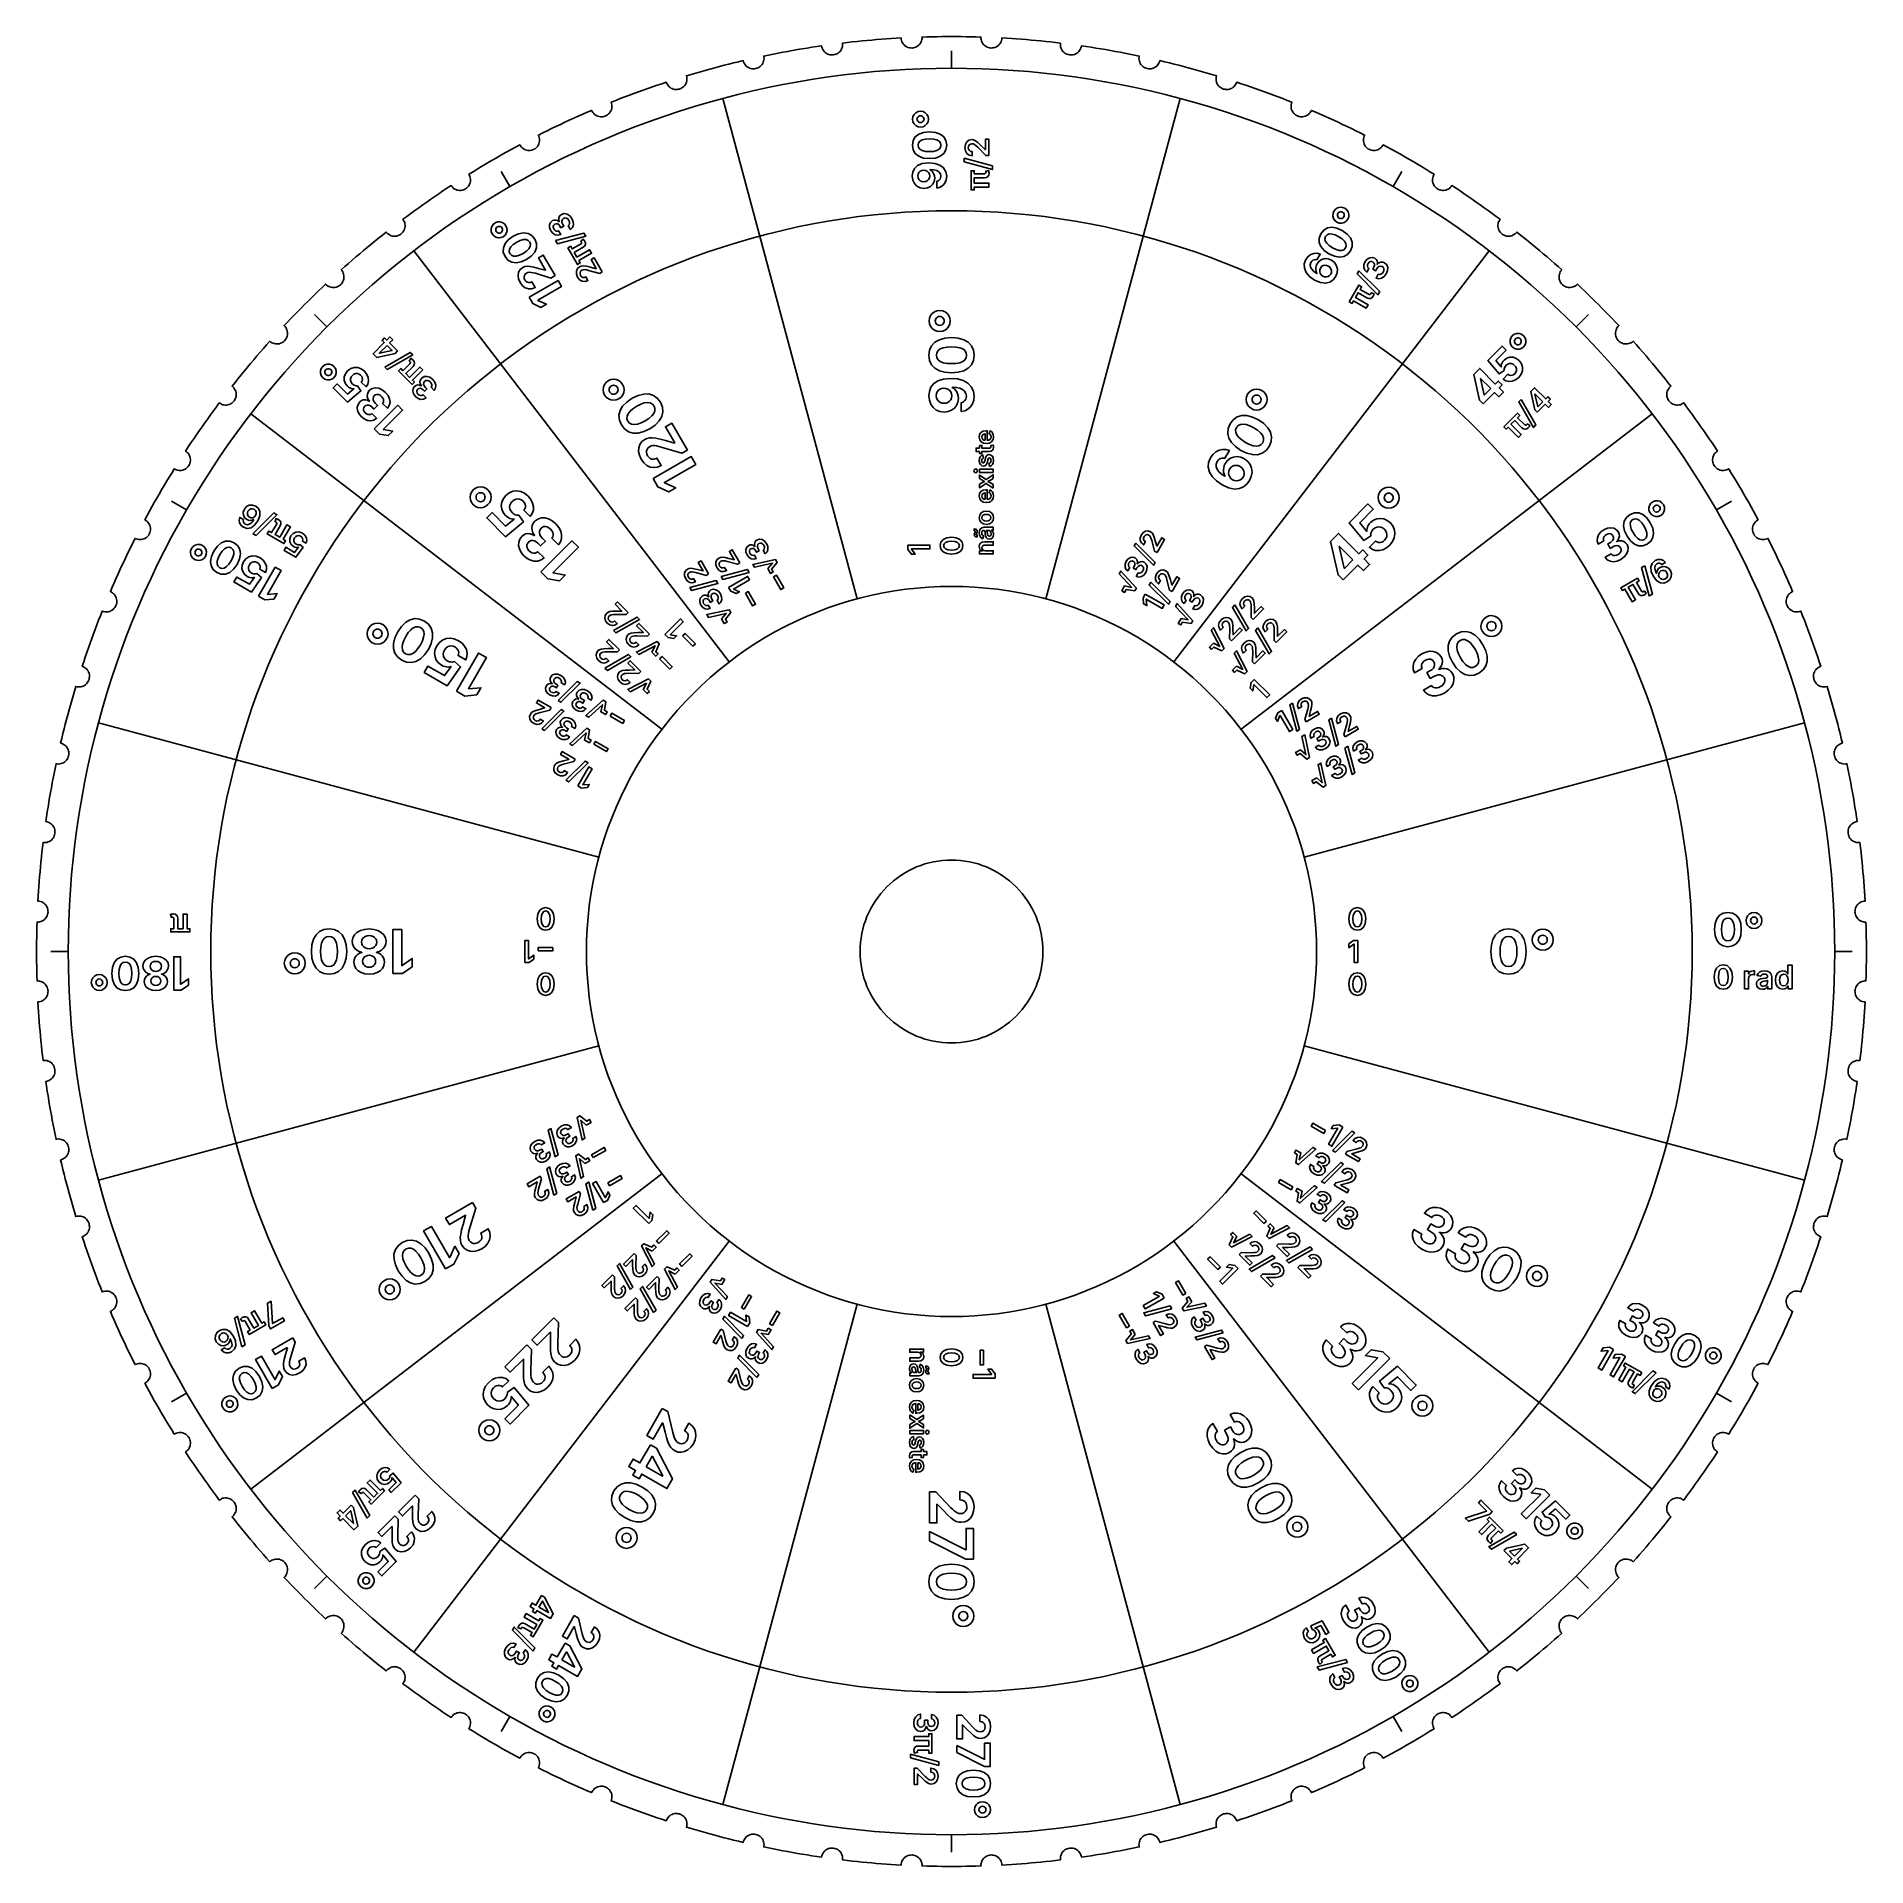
# Model space of a CAD drawing. Header units: millimetres. Extents: x 0 to 208, y 0 to 208.
import ezdxf

# ---------------------------------------------------------------- set-up
doc = ezdxf.new("R2010")
doc.units = ezdxf.units.MM
for name, color, linetype in [('CORTE', 1, 'CONTINUOUS'), ('GRAVAR', 7, 'CONTINUOUS'), ('MARCAR', 5, 'CONTINUOUS')]:
    doc.layers.add(name, color=color, linetype=linetype)

msp = doc.modelspace()

# ---------------------------------------------------------------- linework, layer by layer
at = {"layer": 'CORTE'}
for points in [[(207.946, 107.337), (207.802, 107.34), (207.659, 107.361), (207.52, 107.399), (207.386, 107.453), (207.259, 107.522), (207.142, 107.607), (207.036, 107.705), (206.943, 107.814), (206.863, 107.935), (206.798, 108.064), (206.749, 108.2), (206.717, 108.34), (206.702, 108.484), (206.705, 108.628), (206.724, 108.771), (206.761, 108.911), (206.814, 109.045), (206.883, 109.172), (206.967, 109.29), (207.064, 109.396), (207.174, 109.491), (207.293, 109.571), (207.422, 109.637), (207.558, 109.686), (207.698, 109.719), (207.842, 109.735), (207.81, 110.29), (207.774, 110.846), (207.736, 111.401), (207.695, 111.955), (207.651, 112.51), (207.604, 113.064), (207.554, 113.618), (207.501, 114.172), (207.445, 114.726), (207.387, 115.279), (207.325, 115.832), (207.26, 116.384), (207.116, 116.375), (206.972, 116.383), (206.83, 116.408), (206.692, 116.45), (206.56, 116.509), (206.435, 116.582), (206.321, 116.671), (206.218, 116.772), (206.128, 116.885), (206.053, 117.008), (205.992, 117.139), (205.948, 117.276), (205.921, 117.418), (205.91, 117.562), (205.918, 117.706), (205.942, 117.849), (205.983, 117.987), (206.041, 118.119), (206.114, 118.244), (206.202, 118.359), (206.302, 118.462), (206.415, 118.553), (206.537, 118.629), (206.668, 118.69), (206.805, 118.735), (206.947, 118.764), (206.866, 119.314), (206.783, 119.864), (206.697, 120.414), (206.607, 120.963), (206.515, 121.511), (206.42, 122.059), (206.322, 122.607), (206.221, 123.154), (206.117, 123.701), (206.01, 124.247), (205.9, 124.792), (205.788, 125.337), (205.645, 125.315), (205.501, 125.31), (205.357, 125.323), (205.216, 125.353), (205.079, 125.4), (204.949, 125.462), (204.828, 125.54), (204.716, 125.632), (204.617, 125.737), (204.531, 125.853), (204.459, 125.978), (204.403, 126.111), (204.363, 126.25), (204.341, 126.393), (204.335, 126.537), (204.347, 126.681), (204.376, 126.822), (204.422, 126.959), (204.484, 127.089), (204.561, 127.211), (204.653, 127.323), (204.757, 127.423), (204.872, 127.51), (204.997, 127.582), (205.13, 127.639), (205.268, 127.68), (205.14, 128.221), (205.009, 128.762), (204.875, 129.302), (204.738, 129.841), (204.599, 130.379), (204.456, 130.917), (204.311, 131.454), (204.163, 131.99), (204.011, 132.526), (203.857, 133.06), (203.701, 133.594), (203.541, 134.127), (203.401, 134.093), (203.257, 134.075), (203.113, 134.076), (202.97, 134.093), (202.829, 134.128), (202.694, 134.179), (202.566, 134.246), (202.448, 134.328), (202.339, 134.424), (202.243, 134.531), (202.161, 134.65), (202.094, 134.778), (202.042, 134.913), (202.007, 135.053), (201.989, 135.196), (201.988, 135.34), (202.005, 135.484), (202.039, 135.624), (202.089, 135.759), (202.156, 135.888), (202.237, 136.007), (202.332, 136.116), (202.439, 136.212), (202.557, 136.295), (202.685, 136.363), (202.819, 136.416), (202.644, 136.944), (202.467, 137.471), (202.286, 137.997), (202.103, 138.523), (201.917, 139.047), (201.728, 139.57), (201.536, 140.092), (201.342, 140.614), (201.145, 141.134), (200.945, 141.653), (200.742, 142.171), (200.536, 142.688), (200.4, 142.641), (200.258, 142.612), (200.114, 142.599), (199.97, 142.604), (199.827, 142.627), (199.689, 142.666), (199.555, 142.722), (199.43, 142.793), (199.314, 142.879), (199.209, 142.978), (199.116, 143.089), (199.038, 143.21), (198.975, 143.34), (198.928, 143.476), (198.897, 143.617), (198.884, 143.761), (198.888, 143.906), (198.91, 144.048), (198.948, 144.187), (199.003, 144.321), (199.073, 144.447), (199.159, 144.564), (199.257, 144.669), (199.368, 144.762), (199.488, 144.841), (199.618, 144.905), (199.398, 145.416), (199.175, 145.926), (198.949, 146.434), (198.721, 146.941), (198.49, 147.447), (198.256, 147.952), (198.02, 148.456), (197.78, 148.958), (197.539, 149.459), (197.294, 149.959), (197.047, 150.457), (196.797, 150.954), (196.665, 150.896), (196.527, 150.854), (196.384, 150.83), (196.24, 150.822), (196.096, 150.832), (195.954, 150.859), (195.817, 150.902), (195.686, 150.962), (195.562, 151.038), (195.449, 151.127), (195.348, 151.23), (195.259, 151.344), (195.185, 151.468), (195.126, 151.6), (195.083, 151.738), (195.058, 151.88), (195.049, 152.024), (195.058, 152.168), (195.084, 152.31), (195.127, 152.448), (195.186, 152.579), (195.261, 152.703), (195.35, 152.817), (195.452, 152.919), (195.566, 153.008), (195.689, 153.083), (195.425, 153.573), (195.159, 154.061), (194.889, 154.548), (194.618, 155.033), (194.344, 155.517), (194.067, 156), (193.787, 156.481), (193.505, 156.961), (193.221, 157.439), (192.933, 157.915), (192.644, 158.39), (192.352, 158.863), (192.225, 158.794), (192.091, 158.74), (191.951, 158.703), (191.809, 158.683), (191.664, 158.68), (191.521, 158.695), (191.38, 158.726), (191.244, 158.775), (191.114, 158.839), (190.994, 158.918), (190.884, 159.012), (190.785, 159.118), (190.701, 159.234), (190.631, 159.361), (190.576, 159.494), (190.538, 159.634), (190.517, 159.776), (190.513, 159.921), (190.527, 160.065), (190.558, 160.206), (190.606, 160.342), (190.669, 160.472), (190.748, 160.593), (190.84, 160.703), (190.946, 160.802), (191.062, 160.887), (190.757, 161.352), (190.449, 161.816), (190.138, 162.277), (189.825, 162.737), (189.51, 163.195), (189.192, 163.652), (188.872, 164.107), (188.549, 164.56), (188.224, 165.011), (187.896, 165.461), (187.566, 165.909), (187.234, 166.355), (187.114, 166.275), (186.985, 166.21), (186.849, 166.16), (186.708, 166.128), (186.565, 166.113), (186.421, 166.114), (186.277, 166.134), (186.138, 166.17), (186.003, 166.223), (185.876, 166.291), (185.758, 166.375), (185.651, 166.472), (185.557, 166.581), (185.476, 166.7), (185.41, 166.829), (185.36, 166.964), (185.327, 167.105), (185.31, 167.248), (185.312, 167.393), (185.33, 167.536), (185.365, 167.676), (185.417, 167.81), (185.485, 167.938), (185.568, 168.056), (185.664, 168.164), (185.773, 168.259), (185.428, 168.695), (185.081, 169.13), (184.731, 169.563), (184.379, 169.994), (184.025, 170.423), (183.669, 170.85), (183.31, 171.275), (182.949, 171.698), (182.586, 172.12), (182.22, 172.539), (181.852, 172.957), (181.482, 173.372), (181.37, 173.282), (181.247, 173.206), (181.116, 173.145), (180.979, 173.1), (180.837, 173.072), (180.693, 173.061), (180.549, 173.068), (180.407, 173.092), (180.268, 173.133), (180.136, 173.19), (180.011, 173.263), (179.896, 173.35), (179.792, 173.451), (179.701, 173.563), (179.624, 173.685), (179.563, 173.816), (179.517, 173.953), (179.489, 174.094), (179.477, 174.238), (179.483, 174.382), (179.506, 174.525), (179.546, 174.664), (179.603, 174.796), (179.675, 174.922), (179.761, 175.037), (179.861, 175.141), (179.479, 175.546), (179.096, 175.949), (178.71, 176.35), (178.322, 176.748), (177.931, 177.145), (177.539, 177.539), (177.145, 177.931), (176.748, 178.322), (176.35, 178.71), (175.949, 179.096), (175.546, 179.479), (175.141, 179.861), (175.037, 179.761), (174.922, 179.675), (174.796, 179.603), (174.664, 179.546), (174.525, 179.506), (174.382, 179.483), (174.238, 179.477), (174.094, 179.489), (173.953, 179.517), (173.816, 179.563), (173.685, 179.624), (173.563, 179.701), (173.451, 179.792), (173.35, 179.896), (173.263, 180.011), (173.19, 180.136), (173.133, 180.268), (173.092, 180.407), (173.068, 180.549), (173.061, 180.693), (173.072, 180.837), (173.1, 180.979), (173.145, 181.116), (173.206, 181.247), (173.282, 181.37), (173.372, 181.482), (172.957, 181.852), (172.539, 182.22), (172.12, 182.586), (171.698, 182.949), (171.275, 183.31), (170.85, 183.669), (170.423, 184.025), (169.994, 184.379), (169.563, 184.731), (169.13, 185.081), (168.695, 185.428), (168.259, 185.773), (168.164, 185.664), (168.056, 185.568), (167.938, 185.485), (167.81, 185.417), (167.676, 185.365), (167.536, 185.33), (167.393, 185.312), (167.248, 185.31), (167.105, 185.327), (166.964, 185.36), (166.829, 185.41), (166.7, 185.476), (166.581, 185.557), (166.472, 185.651), (166.375, 185.758), (166.291, 185.876), (166.223, 186.003), (166.17, 186.138), (166.134, 186.277), (166.114, 186.421), (166.113, 186.565), (166.128, 186.708), (166.16, 186.849), (166.21, 186.985), (166.275, 187.114), (166.355, 187.234), (165.909, 187.566), (165.461, 187.896), (165.011, 188.224), (164.56, 188.549), (164.107, 188.872), (163.652, 189.192), (163.195, 189.51), (162.737, 189.825), (162.277, 190.138), (161.816, 190.449), (161.352, 190.757), (160.887, 191.062), (160.802, 190.946), (160.703, 190.84), (160.593, 190.748), (160.472, 190.669), (160.342, 190.606), (160.206, 190.558), (160.065, 190.527), (159.921, 190.513), (159.776, 190.517), (159.634, 190.538), (159.494, 190.576), (159.361, 190.631), (159.234, 190.701), (159.118, 190.785), (159.012, 190.884), (158.918, 190.994), (158.839, 191.114), (158.775, 191.244), (158.726, 191.38), (158.695, 191.521), (158.68, 191.664), (158.683, 191.809), (158.703, 191.951), (158.74, 192.091), (158.794, 192.225), (158.863, 192.352), (158.39, 192.644), (157.915, 192.933), (157.439, 193.221), (156.961, 193.505), (156.481, 193.787), (156, 194.067), (155.517, 194.344), (155.033, 194.618), (154.548, 194.889), (154.061, 195.159), (153.573, 195.425), (153.083, 195.689), (153.008, 195.566), (152.919, 195.452), (152.817, 195.35), (152.703, 195.261), (152.579, 195.186), (152.448, 195.127), (152.31, 195.084), (152.168, 195.058), (152.024, 195.049), (151.88, 195.058), (151.738, 195.083), (151.6, 195.126), (151.468, 195.185), (151.344, 195.259), (151.23, 195.348), (151.127, 195.449), (151.038, 195.562), (150.962, 195.686), (150.902, 195.817), (150.859, 195.954), (150.832, 196.096), (150.822, 196.24), (150.83, 196.384), (150.854, 196.527), (150.896, 196.665), (150.954, 196.797), (150.457, 197.047), (149.959, 197.294), (149.459, 197.539), (148.958, 197.78), (148.456, 198.02), (147.952, 198.256), (147.447, 198.49), (146.941, 198.721), (146.434, 198.949), (145.926, 199.175), (145.416, 199.398), (144.905, 199.618), (144.841, 199.488), (144.762, 199.368), (144.669, 199.257), (144.564, 199.159), (144.447, 199.073), (144.321, 199.003), (144.187, 198.948), (144.048, 198.91), (143.906, 198.888), (143.761, 198.884), (143.617, 198.897), (143.476, 198.928), (143.34, 198.975), (143.21, 199.038), (143.089, 199.116), (142.978, 199.209), (142.879, 199.314), (142.793, 199.43), (142.722, 199.555), (142.666, 199.689), (142.627, 199.827), (142.604, 199.97), (142.599, 200.114), (142.612, 200.258), (142.641, 200.4), (142.688, 200.536), (142.171, 200.742), (141.653, 200.945), (141.134, 201.145), (140.614, 201.342), (140.092, 201.536), (139.57, 201.728), (139.047, 201.917), (138.523, 202.103), (137.997, 202.286), (137.471, 202.467), (136.944, 202.644), (136.416, 202.819), (136.363, 202.685), (136.295, 202.557), (136.212, 202.439), (136.116, 202.332), (136.007, 202.237), (135.888, 202.156), (135.759, 202.089), (135.624, 202.039), (135.484, 202.005), (135.34, 201.988), (135.196, 201.989), (135.053, 202.007), (134.913, 202.042), (134.778, 202.094), (134.65, 202.161), (134.531, 202.243), (134.424, 202.339), (134.328, 202.448), (134.246, 202.566), (134.179, 202.694), (134.128, 202.829), (134.093, 202.97), (134.076, 203.113), (134.075, 203.257), (134.093, 203.401), (134.127, 203.541), (133.594, 203.701), (133.06, 203.857), (132.526, 204.011), (131.99, 204.163), (131.454, 204.311), (130.917, 204.456), (130.379, 204.599), (129.841, 204.738), (129.302, 204.875), (128.762, 205.009), (128.221, 205.14), (127.68, 205.268), (127.639, 205.13), (127.582, 204.997), (127.51, 204.872), (127.423, 204.757), (127.323, 204.653), (127.211, 204.561), (127.089, 204.484), (126.959, 204.422), (126.822, 204.376), (126.681, 204.347), (126.537, 204.335), (126.393, 204.341), (126.25, 204.363), (126.111, 204.403), (125.978, 204.459), (125.853, 204.531), (125.737, 204.617), (125.632, 204.716), (125.54, 204.828), (125.462, 204.949), (125.4, 205.079), (125.353, 205.216), (125.323, 205.357), (125.31, 205.501), (125.315, 205.645), (125.337, 205.788), (124.792, 205.9), (124.247, 206.01), (123.701, 206.117), (123.154, 206.221), (122.607, 206.322), (122.059, 206.42), (121.511, 206.515), (120.963, 206.607), (120.414, 206.697), (119.864, 206.783), (119.314, 206.866), (118.764, 206.947), (118.735, 206.805), (118.69, 206.668), (118.629, 206.537), (118.553, 206.415), (118.462, 206.302), (118.359, 206.202), (118.244, 206.114), (118.119, 206.041), (117.987, 205.983), (117.849, 205.942), (117.706, 205.918), (117.562, 205.91), (117.418, 205.921), (117.276, 205.948), (117.139, 205.992), (117.008, 206.053), (116.885, 206.128), (116.772, 206.218), (116.671, 206.321), (116.582, 206.435), (116.509, 206.56), (116.45, 206.692), (116.408, 206.83), (116.383, 206.972), (116.375, 207.116), (116.384, 207.26), (115.832, 207.325), (115.279, 207.387), (114.726, 207.445), (114.172, 207.501), (113.618, 207.554), (113.064, 207.604), (112.51, 207.651), (111.955, 207.695), (111.401, 207.736), (110.846, 207.774), (110.29, 207.81), (109.735, 207.842), (109.719, 207.698), (109.686, 207.558), (109.637, 207.422), (109.571, 207.293), (109.491, 207.174), (109.396, 207.064), (109.29, 206.967), (109.172, 206.883), (109.045, 206.814), (108.911, 206.761), (108.771, 206.724), (108.628, 206.705), (108.484, 206.702), (108.34, 206.717), (108.2, 206.749), (108.064, 206.798), (107.935, 206.863), (107.814, 206.943), (107.705, 207.036), (107.607, 207.142), (107.522, 207.259), (107.453, 207.386), (107.399, 207.52), (107.361, 207.659), (107.34, 207.802), (107.337, 207.946), (106.781, 207.963), (106.225, 207.976), (105.669, 207.987), (105.113, 207.994), (104.556, 207.999), (104, 208), (103.444, 207.999), (102.887, 207.994), (102.331, 207.987), (101.775, 207.976), (101.219, 207.963), (100.663, 207.946), (100.66, 207.802), (100.639, 207.659), (100.601, 207.52), (100.547, 207.386), (100.478, 207.259), (100.393, 207.142), (100.295, 207.036), (100.186, 206.943), (100.065, 206.863), (99.936, 206.798), (99.8, 206.749), (99.66, 206.717), (99.516, 206.702), (99.372, 206.705), (99.229, 206.724), (99.089, 206.761), (98.955, 206.814), (98.828, 206.883), (98.71, 206.967), (98.604, 207.064), (98.509, 207.174), (98.429, 207.293), (98.363, 207.422), (98.314, 207.558), (98.281, 207.698), (98.265, 207.842), (97.71, 207.81), (97.154, 207.774), (96.599, 207.736), (96.045, 207.695), (95.49, 207.651), (94.936, 207.604), (94.382, 207.554), (93.828, 207.501), (93.274, 207.445), (92.721, 207.387), (92.168, 207.325), (91.616, 207.26), (91.625, 207.116), (91.617, 206.972), (91.592, 206.83), (91.55, 206.692), (91.491, 206.56), (91.418, 206.435), (91.329, 206.321), (91.228, 206.218), (91.115, 206.128), (90.992, 206.053), (90.861, 205.992), (90.724, 205.948), (90.582, 205.921), (90.438, 205.91), (90.294, 205.918), (90.151, 205.942), (90.013, 205.983), (89.881, 206.041), (89.756, 206.114), (89.641, 206.202), (89.538, 206.302), (89.447, 206.415), (89.371, 206.537), (89.31, 206.668), (89.265, 206.805), (89.236, 206.947), (88.686, 206.866), (88.136, 206.783), (87.586, 206.697), (87.037, 206.607), (86.489, 206.515), (85.941, 206.42), (85.393, 206.322), (84.846, 206.221), (84.299, 206.117), (83.753, 206.01), (83.208, 205.9), (82.663, 205.788), (82.685, 205.645), (82.69, 205.501), (82.677, 205.357), (82.647, 205.216), (82.6, 205.079), (82.538, 204.949), (82.46, 204.828), (82.368, 204.716), (82.263, 204.617), (82.147, 204.531), (82.022, 204.459), (81.889, 204.403), (81.75, 204.363), (81.607, 204.341), (81.463, 204.335), (81.319, 204.347), (81.178, 204.376), (81.041, 204.422), (80.911, 204.484), (80.789, 204.561), (80.677, 204.653), (80.577, 204.757), (80.49, 204.872), (80.418, 204.997), (80.361, 205.13), (80.32, 205.268), (79.779, 205.14), (79.238, 205.009), (78.698, 204.875), (78.159, 204.738), (77.621, 204.599), (77.083, 204.456), (76.546, 204.311), (76.01, 204.163), (75.474, 204.011), (74.94, 203.857), (74.406, 203.701), (73.873, 203.541), (73.907, 203.401), (73.925, 203.257), (73.924, 203.113), (73.907, 202.97), (73.872, 202.829), (73.821, 202.694), (73.754, 202.566), (73.672, 202.448), (73.576, 202.339), (73.469, 202.243), (73.35, 202.161), (73.222, 202.094), (73.087, 202.042), (72.947, 202.007), (72.804, 201.989), (72.66, 201.988), (72.516, 202.005), (72.376, 202.039), (72.241, 202.089), (72.112, 202.156), (71.993, 202.237), (71.884, 202.332), (71.788, 202.439), (71.705, 202.557), (71.637, 202.685), (71.584, 202.819), (71.056, 202.644), (70.529, 202.467), (70.003, 202.286), (69.477, 202.103), (68.953, 201.917), (68.43, 201.728), (67.908, 201.536), (67.386, 201.342), (66.866, 201.145), (66.347, 200.945), (65.829, 200.742), (65.312, 200.536), (65.359, 200.4), (65.388, 200.258), (65.401, 200.114), (65.396, 199.97), (65.373, 199.827), (65.334, 199.689), (65.278, 199.555), (65.207, 199.43), (65.121, 199.314), (65.022, 199.209), (64.911, 199.116), (64.79, 199.038), (64.66, 198.975), (64.524, 198.928), (64.383, 198.897), (64.239, 198.884), (64.094, 198.888), (63.952, 198.91), (63.813, 198.948), (63.679, 199.003), (63.553, 199.073), (63.436, 199.159), (63.331, 199.257), (63.238, 199.368), (63.159, 199.488), (63.095, 199.618), (62.584, 199.398), (62.074, 199.175), (61.566, 198.949), (61.059, 198.721), (60.553, 198.49), (60.048, 198.256), (59.544, 198.02), (59.042, 197.78), (58.541, 197.539), (58.041, 197.294), (57.543, 197.047), (57.046, 196.797), (57.104, 196.665), (57.146, 196.527), (57.17, 196.384), (57.178, 196.24), (57.168, 196.096), (57.141, 195.954), (57.098, 195.817), (57.038, 195.686), (56.962, 195.562), (56.873, 195.449), (56.77, 195.348), (56.656, 195.259), (56.532, 195.185), (56.4, 195.126), (56.262, 195.083), (56.12, 195.058), (55.976, 195.049), (55.832, 195.058), (55.69, 195.084), (55.552, 195.127), (55.421, 195.186), (55.297, 195.261), (55.183, 195.35), (55.081, 195.452), (54.992, 195.566), (54.917, 195.689), (54.427, 195.425), (53.939, 195.159), (53.452, 194.889), (52.967, 194.618), (52.483, 194.344), (52, 194.067), (51.519, 193.787), (51.039, 193.505), (50.561, 193.221), (50.085, 192.933), (49.61, 192.644), (49.137, 192.352), (49.206, 192.225), (49.26, 192.091), (49.297, 191.951), (49.317, 191.809), (49.32, 191.664), (49.305, 191.521), (49.274, 191.38), (49.225, 191.244), (49.161, 191.114), (49.082, 190.994), (48.988, 190.884), (48.882, 190.785), (48.766, 190.701), (48.639, 190.631), (48.506, 190.576), (48.366, 190.538), (48.224, 190.517), (48.079, 190.513), (47.935, 190.527), (47.794, 190.558), (47.658, 190.606), (47.528, 190.669), (47.407, 190.748), (47.297, 190.84), (47.198, 190.946), (47.113, 191.062), (46.648, 190.757), (46.184, 190.449), (45.723, 190.138), (45.263, 189.825), (44.805, 189.51), (44.348, 189.192), (43.893, 188.872), (43.44, 188.549), (42.989, 188.224), (42.539, 187.896), (42.091, 187.566), (41.645, 187.234), (41.725, 187.114), (41.79, 186.985), (41.84, 186.849), (41.872, 186.708), (41.887, 186.565), (41.886, 186.421), (41.866, 186.277), (41.83, 186.138), (41.777, 186.003), (41.709, 185.876), (41.625, 185.758), (41.528, 185.651), (41.419, 185.557), (41.3, 185.476), (41.171, 185.41), (41.036, 185.36), (40.895, 185.327), (40.752, 185.31), (40.607, 185.312), (40.464, 185.33), (40.324, 185.365), (40.19, 185.417), (40.062, 185.485), (39.944, 185.568), (39.836, 185.664), (39.741, 185.773), (39.305, 185.428), (38.87, 185.081), (38.437, 184.731), (38.006, 184.379), (37.577, 184.025), (37.15, 183.669), (36.725, 183.31), (36.302, 182.949), (35.88, 182.586), (35.461, 182.22), (35.043, 181.852), (34.628, 181.482), (34.718, 181.37), (34.794, 181.247), (34.855, 181.116), (34.9, 180.979), (34.928, 180.837), (34.939, 180.693), (34.932, 180.549), (34.908, 180.407), (34.867, 180.268), (34.81, 180.136), (34.737, 180.011), (34.65, 179.896), (34.549, 179.792), (34.437, 179.701), (34.315, 179.624), (34.184, 179.563), (34.047, 179.517), (33.906, 179.489), (33.762, 179.477), (33.618, 179.483), (33.475, 179.506), (33.336, 179.546), (33.204, 179.603), (33.078, 179.675), (32.963, 179.761), (32.859, 179.861), (32.454, 179.479), (32.051, 179.096), (31.65, 178.71), (31.252, 178.322), (30.855, 177.931), (30.461, 177.539), (30.069, 177.145), (29.678, 176.748), (29.29, 176.35), (28.904, 175.949), (28.521, 175.546), (28.139, 175.141), (28.239, 175.037), (28.325, 174.922), (28.397, 174.796), (28.454, 174.664), (28.494, 174.525), (28.517, 174.382), (28.523, 174.238), (28.511, 174.094), (28.483, 173.953), (28.437, 173.816), (28.376, 173.685), (28.299, 173.563), (28.208, 173.451), (28.104, 173.35), (27.989, 173.263), (27.864, 173.19), (27.732, 173.133), (27.593, 173.092), (27.451, 173.068), (27.307, 173.061), (27.163, 173.072), (27.021, 173.1), (26.884, 173.145), (26.753, 173.206), (26.63, 173.282), (26.518, 173.372), (26.148, 172.957), (25.78, 172.539), (25.414, 172.12), (25.051, 171.698), (24.69, 171.275), (24.331, 170.85), (23.975, 170.423), (23.621, 169.994), (23.269, 169.563), (22.919, 169.13), (22.572, 168.695), (22.227, 168.259), (22.336, 168.164), (22.432, 168.056), (22.515, 167.938), (22.583, 167.81), (22.635, 167.676), (22.67, 167.536), (22.688, 167.393), (22.69, 167.248), (22.673, 167.105), (22.64, 166.964), (22.59, 166.829), (22.524, 166.7), (22.443, 166.581), (22.349, 166.472), (22.242, 166.375), (22.124, 166.291), (21.997, 166.223), (21.862, 166.17), (21.723, 166.134), (21.579, 166.114), (21.435, 166.113), (21.292, 166.128), (21.151, 166.16), (21.015, 166.21), (20.886, 166.275), (20.766, 166.355), (20.434, 165.909), (20.104, 165.461), (19.776, 165.011), (19.451, 164.56), (19.128, 164.107), (18.808, 163.652), (18.49, 163.195), (18.175, 162.737), (17.862, 162.277), (17.551, 161.816), (17.243, 161.352), (16.938, 160.887), (17.054, 160.802), (17.16, 160.703), (17.252, 160.593), (17.331, 160.472), (17.394, 160.342), (17.442, 160.206), (17.473, 160.065), (17.487, 159.921), (17.483, 159.776), (17.462, 159.634), (17.424, 159.494), (17.369, 159.361), (17.299, 159.234), (17.215, 159.118), (17.116, 159.012), (17.006, 158.918), (16.886, 158.839), (16.756, 158.775), (16.62, 158.726), (16.479, 158.695), (16.336, 158.68), (16.191, 158.683), (16.049, 158.703), (15.909, 158.74), (15.775, 158.794), (15.648, 158.863), (15.356, 158.39), (15.067, 157.915), (14.779, 157.439), (14.495, 156.961), (14.213, 156.481), (13.933, 156), (13.656, 155.517), (13.382, 155.033), (13.111, 154.548), (12.841, 154.061), (12.575, 153.573), (12.311, 153.083), (12.434, 153.008), (12.548, 152.919), (12.65, 152.817), (12.739, 152.703), (12.814, 152.579), (12.873, 152.448), (12.916, 152.31), (12.942, 152.168), (12.951, 152.024), (12.942, 151.88), (12.917, 151.738), (12.874, 151.6), (12.815, 151.468), (12.741, 151.344), (12.652, 151.23), (12.551, 151.127), (12.438, 151.038), (12.314, 150.962), (12.183, 150.902), (12.046, 150.859), (11.904, 150.832), (11.76, 150.822), (11.616, 150.83), (11.473, 150.854), (11.335, 150.896), (11.203, 150.954), (10.953, 150.457), (10.706, 149.959), (10.461, 149.459), (10.22, 148.958), (9.98, 148.456), (9.744, 147.952), (9.51, 147.447), (9.279, 146.941), (9.051, 146.434), (8.825, 145.926), (8.602, 145.416), (8.382, 144.905), (8.512, 144.841), (8.632, 144.762), (8.743, 144.669), (8.841, 144.564), (8.927, 144.447), (8.997, 144.321), (9.052, 144.187), (9.09, 144.048), (9.112, 143.906), (9.116, 143.761), (9.103, 143.617), (9.072, 143.476), (9.025, 143.34), (8.962, 143.21), (8.884, 143.089), (8.791, 142.978), (8.686, 142.879), (8.57, 142.793), (8.445, 142.722), (8.311, 142.666), (8.173, 142.627), (8.03, 142.604), (7.886, 142.599), (7.742, 142.612), (7.6, 142.641), (7.464, 142.688), (7.258, 142.171), (7.055, 141.653), (6.855, 141.134), (6.658, 140.614), (6.464, 140.092), (6.272, 139.57), (6.083, 139.047), (5.897, 138.523), (5.714, 137.997), (5.533, 137.471), (5.356, 136.944), (5.181, 136.416), (5.315, 136.363), (5.443, 136.295), (5.561, 136.212), (5.668, 136.116), (5.763, 136.007), (5.844, 135.888), (5.911, 135.759), (5.961, 135.624), (5.995, 135.484), (6.012, 135.34), (6.011, 135.196), (5.993, 135.053), (5.958, 134.913), (5.906, 134.778), (5.839, 134.65), (5.757, 134.531), (5.661, 134.424), (5.552, 134.328), (5.434, 134.246), (5.306, 134.179), (5.171, 134.128), (5.03, 134.093), (4.887, 134.076), (4.743, 134.075), (4.599, 134.093), (4.459, 134.127), (4.299, 133.594), (4.143, 133.06), (3.989, 132.526), (3.837, 131.99), (3.689, 131.454), (3.544, 130.917), (3.401, 130.379), (3.262, 129.841), (3.125, 129.302), (2.991, 128.762), (2.86, 128.221), (2.732, 127.68), (2.87, 127.639), (3.003, 127.582), (3.128, 127.51), (3.243, 127.423), (3.347, 127.323), (3.439, 127.211), (3.516, 127.089), (3.578, 126.959), (3.624, 126.822), (3.653, 126.681), (3.665, 126.537), (3.659, 126.393), (3.637, 126.25), (3.597, 126.111), (3.541, 125.978), (3.469, 125.853), (3.383, 125.737), (3.284, 125.632), (3.172, 125.54), (3.051, 125.462), (2.921, 125.4), (2.784, 125.353), (2.643, 125.323), (2.499, 125.31), (2.355, 125.315), (2.212, 125.337), (2.1, 124.792), (1.99, 124.247), (1.883, 123.701), (1.779, 123.154), (1.678, 122.607), (1.58, 122.059), (1.485, 121.511), (1.393, 120.963), (1.303, 120.414), (1.217, 119.864), (1.134, 119.314), (1.053, 118.764), (1.195, 118.735), (1.332, 118.69), (1.463, 118.629), (1.585, 118.553), (1.698, 118.462), (1.798, 118.359), (1.886, 118.244), (1.959, 118.119), (2.017, 117.987), (2.058, 117.849), (2.082, 117.706), (2.09, 117.562), (2.079, 117.418), (2.052, 117.276), (2.008, 117.139), (1.947, 117.008), (1.872, 116.885), (1.782, 116.772), (1.679, 116.671), (1.565, 116.582), (1.44, 116.509), (1.308, 116.45), (1.17, 116.408), (1.028, 116.383), (0.884, 116.375), (0.74, 116.384), (0.675, 115.832), (0.613, 115.279), (0.555, 114.726), (0.499, 114.172), (0.446, 113.618), (0.396, 113.064), (0.349, 112.51), (0.305, 111.955), (0.264, 111.401), (0.226, 110.846), (0.19, 110.29), (0.158, 109.735), (0.302, 109.719), (0.442, 109.686), (0.578, 109.637), (0.707, 109.571), (0.826, 109.491), (0.936, 109.396), (1.033, 109.29), (1.117, 109.172), (1.186, 109.045), (1.239, 108.911), (1.276, 108.771), (1.295, 108.628), (1.298, 108.484), (1.283, 108.34), (1.251, 108.2), (1.202, 108.064), (1.137, 107.935), (1.057, 107.814), (0.964, 107.705), (0.858, 107.607), (0.741, 107.522), (0.614, 107.453), (0.48, 107.399), (0.341, 107.361), (0.198, 107.34), (0.054, 107.337), (0.037, 106.781), (0.024, 106.225), (0.013, 105.669), (0.006, 105.113), (0.001, 104.556), (0, 104), (0.001, 103.444), (0.006, 102.887), (0.013, 102.331), (0.024, 101.775), (0.037, 101.219), (0.054, 100.663), (0.198, 100.66), (0.341, 100.639), (0.48, 100.601), (0.614, 100.547), (0.741, 100.478), (0.858, 100.393), (0.964, 100.295), (1.057, 100.186), (1.137, 100.065), (1.202, 99.936), (1.251, 99.8), (1.283, 99.66), (1.298, 99.516), (1.295, 99.372), (1.276, 99.229), (1.239, 99.089), (1.186, 98.955), (1.117, 98.828), (1.033, 98.71), (0.936, 98.604), (0.826, 98.509), (0.707, 98.429), (0.578, 98.363), (0.442, 98.314), (0.302, 98.281), (0.158, 98.265), (0.19, 97.71), (0.226, 97.154), (0.264, 96.599), (0.305, 96.045), (0.349, 95.49), (0.396, 94.936), (0.446, 94.382), (0.499, 93.828), (0.555, 93.274), (0.613, 92.721), (0.675, 92.168), (0.74, 91.616), (0.884, 91.625), (1.028, 91.617), (1.17, 91.592), (1.308, 91.55), (1.44, 91.491), (1.565, 91.418), (1.679, 91.329), (1.782, 91.228), (1.872, 91.115), (1.947, 90.992), (2.008, 90.861), (2.052, 90.724), (2.079, 90.582), (2.09, 90.438), (2.082, 90.294), (2.058, 90.151), (2.017, 90.013), (1.959, 89.881), (1.886, 89.756), (1.798, 89.641), (1.698, 89.538), (1.585, 89.447), (1.463, 89.371), (1.332, 89.31), (1.195, 89.265), (1.053, 89.236), (1.134, 88.686), (1.217, 88.136), (1.303, 87.586), (1.393, 87.037), (1.485, 86.489), (1.58, 85.941), (1.678, 85.393), (1.779, 84.846), (1.883, 84.299), (1.99, 83.753), (2.1, 83.208), (2.212, 82.663), (2.355, 82.685), (2.499, 82.69), (2.643, 82.677), (2.784, 82.647), (2.921, 82.6), (3.051, 82.538), (3.172, 82.46), (3.284, 82.368), (3.383, 82.263), (3.469, 82.147), (3.541, 82.022), (3.597, 81.889), (3.637, 81.75), (3.659, 81.607), (3.665, 81.463), (3.653, 81.319), (3.624, 81.178), (3.578, 81.041), (3.516, 80.911), (3.439, 80.789), (3.347, 80.677), (3.243, 80.577), (3.128, 80.49), (3.003, 80.418), (2.87, 80.361), (2.732, 80.32), (2.86, 79.779), (2.991, 79.238), (3.125, 78.698), (3.262, 78.159), (3.401, 77.621), (3.544, 77.083), (3.689, 76.546), (3.837, 76.01), (3.989, 75.474), (4.143, 74.94), (4.299, 74.406), (4.459, 73.873), (4.599, 73.907), (4.743, 73.925), (4.887, 73.924), (5.03, 73.907), (5.171, 73.872), (5.306, 73.821), (5.434, 73.754), (5.552, 73.672), (5.661, 73.576), (5.757, 73.469), (5.839, 73.35), (5.906, 73.222), (5.958, 73.087), (5.993, 72.947), (6.011, 72.804), (6.012, 72.66), (5.995, 72.516), (5.961, 72.376), (5.911, 72.241), (5.844, 72.112), (5.763, 71.993), (5.668, 71.884), (5.561, 71.788), (5.443, 71.705), (5.315, 71.637), (5.181, 71.584), (5.356, 71.056), (5.533, 70.529), (5.714, 70.003), (5.897, 69.477), (6.083, 68.953), (6.272, 68.43), (6.464, 67.908), (6.658, 67.386), (6.855, 66.866), (7.055, 66.347), (7.258, 65.829), (7.464, 65.312), (7.6, 65.359), (7.742, 65.388), (7.886, 65.401), (8.03, 65.396), (8.173, 65.373), (8.311, 65.334), (8.445, 65.278), (8.57, 65.207), (8.686, 65.121), (8.791, 65.022), (8.884, 64.911), (8.962, 64.79), (9.025, 64.66), (9.072, 64.524), (9.103, 64.383), (9.116, 64.239), (9.112, 64.094), (9.09, 63.952), (9.052, 63.813), (8.997, 63.679), (8.927, 63.553), (8.841, 63.436), (8.743, 63.331), (8.632, 63.238), (8.512, 63.159), (8.382, 63.095), (8.602, 62.584), (8.825, 62.074), (9.051, 61.566), (9.279, 61.059), (9.51, 60.553), (9.744, 60.048), (9.98, 59.544), (10.22, 59.042), (10.461, 58.541), (10.706, 58.041), (10.953, 57.543), (11.203, 57.046), (11.335, 57.104), (11.473, 57.146), (11.616, 57.17), (11.76, 57.178), (11.904, 57.168), (12.046, 57.141), (12.183, 57.098), (12.314, 57.038), (12.438, 56.962), (12.551, 56.873), (12.652, 56.77), (12.741, 56.656), (12.815, 56.532), (12.874, 56.4), (12.917, 56.262), (12.942, 56.12), (12.951, 55.976), (12.942, 55.832), (12.916, 55.69), (12.873, 55.552), (12.814, 55.421), (12.739, 55.297), (12.65, 55.183), (12.548, 55.081), (12.434, 54.992), (12.311, 54.917), (12.575, 54.427), (12.841, 53.939), (13.111, 53.452), (13.382, 52.967), (13.656, 52.483), (13.933, 52), (14.213, 51.519), (14.495, 51.039), (14.779, 50.561), (15.067, 50.085), (15.356, 49.61), (15.648, 49.137), (15.775, 49.206), (15.909, 49.26), (16.049, 49.297), (16.191, 49.317), (16.336, 49.32), (16.479, 49.305), (16.62, 49.274), (16.756, 49.225), (16.886, 49.161), (17.006, 49.082), (17.116, 48.988), (17.215, 48.882), (17.299, 48.766), (17.369, 48.639), (17.424, 48.506), (17.462, 48.366), (17.483, 48.224), (17.487, 48.079), (17.473, 47.935), (17.442, 47.794), (17.394, 47.658), (17.331, 47.528), (17.252, 47.407), (17.16, 47.297), (17.054, 47.198), (16.938, 47.113), (17.243, 46.648), (17.551, 46.184), (17.862, 45.723), (18.175, 45.263), (18.49, 44.805), (18.808, 44.348), (19.128, 43.893), (19.451, 43.44), (19.776, 42.989), (20.104, 42.539), (20.434, 42.091), (20.766, 41.645), (20.886, 41.725), (21.015, 41.79), (21.151, 41.84), (21.292, 41.872), (21.435, 41.887), (21.579, 41.886), (21.723, 41.866), (21.862, 41.83), (21.997, 41.777), (22.124, 41.709), (22.242, 41.625), (22.349, 41.528), (22.443, 41.419), (22.524, 41.3), (22.59, 41.171), (22.64, 41.036), (22.673, 40.895), (22.69, 40.752), (22.688, 40.607), (22.67, 40.464), (22.635, 40.324), (22.583, 40.19), (22.515, 40.062), (22.432, 39.944), (22.336, 39.836), (22.227, 39.741), (22.572, 39.305), (22.919, 38.87), (23.269, 38.437), (23.621, 38.006), (23.975, 37.577), (24.331, 37.15), (24.69, 36.725), (25.051, 36.302), (25.414, 35.88), (25.78, 35.461), (26.148, 35.043), (26.518, 34.628), (26.63, 34.718), (26.753, 34.794), (26.884, 34.855), (27.021, 34.9), (27.163, 34.928), (27.307, 34.939), (27.451, 34.932), (27.593, 34.908), (27.732, 34.867), (27.864, 34.81), (27.989, 34.737), (28.104, 34.65), (28.208, 34.549), (28.299, 34.437), (28.376, 34.315), (28.437, 34.184), (28.483, 34.047), (28.511, 33.906), (28.523, 33.762), (28.517, 33.618), (28.494, 33.475), (28.454, 33.336), (28.397, 33.204), (28.325, 33.078), (28.239, 32.963), (28.139, 32.859), (28.521, 32.454), (28.904, 32.051), (29.29, 31.65), (29.678, 31.252), (30.069, 30.855), (30.461, 30.461), (30.855, 30.069), (31.252, 29.678), (31.65, 29.29), (32.051, 28.904), (32.454, 28.521), (32.859, 28.139), (32.963, 28.239), (33.078, 28.325), (33.204, 28.397), (33.336, 28.454), (33.475, 28.494), (33.618, 28.517), (33.762, 28.523), (33.906, 28.511), (34.047, 28.483), (34.184, 28.437), (34.315, 28.376), (34.437, 28.299), (34.549, 28.208), (34.65, 28.104), (34.737, 27.989), (34.81, 27.864), (34.867, 27.732), (34.908, 27.593), (34.932, 27.451), (34.939, 27.307), (34.928, 27.163), (34.9, 27.021), (34.855, 26.884), (34.794, 26.753), (34.718, 26.63), (34.628, 26.518), (35.043, 26.148), (35.461, 25.78), (35.88, 25.414), (36.302, 25.051), (36.725, 24.69), (37.15, 24.331), (37.577, 23.975), (38.006, 23.621), (38.437, 23.269), (38.87, 22.919), (39.305, 22.572), (39.741, 22.227), (39.836, 22.336), (39.944, 22.432), (40.062, 22.515), (40.19, 22.583), (40.324, 22.635), (40.464, 22.67), (40.607, 22.688), (40.752, 22.69), (40.895, 22.673), (41.036, 22.64), (41.171, 22.59), (41.3, 22.524), (41.419, 22.443), (41.528, 22.349), (41.625, 22.242), (41.709, 22.124), (41.777, 21.997), (41.83, 21.862), (41.866, 21.723), (41.886, 21.579), (41.887, 21.435), (41.872, 21.292), (41.84, 21.151), (41.79, 21.015), (41.725, 20.886), (41.645, 20.766), (42.091, 20.434), (42.539, 20.104), (42.989, 19.776), (43.44, 19.451), (43.893, 19.128), (44.348, 18.808), (44.805, 18.49), (45.263, 18.175), (45.723, 17.862), (46.184, 17.551), (46.648, 17.243), (47.113, 16.938), (47.198, 17.054), (47.297, 17.16), (47.407, 17.252), (47.528, 17.331), (47.658, 17.394), (47.794, 17.442), (47.935, 17.473), (48.079, 17.487), (48.224, 17.483), (48.366, 17.462), (48.506, 17.424), (48.639, 17.369), (48.766, 17.299), (48.882, 17.215), (48.988, 17.116), (49.082, 17.006), (49.161, 16.886), (49.225, 16.756), (49.274, 16.62), (49.305, 16.479), (49.32, 16.336), (49.317, 16.191), (49.297, 16.049), (49.26, 15.909), (49.206, 15.775), (49.137, 15.648), (49.61, 15.356), (50.085, 15.067), (50.561, 14.779), (51.039, 14.495), (51.519, 14.213), (52, 13.933), (52.483, 13.656), (52.967, 13.382), (53.452, 13.111), (53.939, 12.841), (54.427, 12.575), (54.917, 12.311), (54.992, 12.434), (55.081, 12.548), (55.183, 12.65), (55.297, 12.739), (55.421, 12.814), (55.552, 12.873), (55.69, 12.916), (55.832, 12.942), (55.976, 12.951), (56.12, 12.942), (56.262, 12.917), (56.4, 12.874), (56.532, 12.815), (56.656, 12.741), (56.77, 12.652), (56.873, 12.551), (56.962, 12.438), (57.038, 12.314), (57.098, 12.183), (57.141, 12.046), (57.168, 11.904), (57.178, 11.76), (57.17, 11.616), (57.146, 11.473), (57.104, 11.335), (57.046, 11.203), (57.543, 10.953), (58.041, 10.706), (58.541, 10.461), (59.042, 10.22), (59.544, 9.98), (60.048, 9.744), (60.553, 9.51), (61.059, 9.279), (61.566, 9.051), (62.074, 8.825), (62.584, 8.602), (63.095, 8.382), (63.159, 8.512), (63.238, 8.632), (63.331, 8.743), (63.436, 8.841), (63.553, 8.927), (63.679, 8.997), (63.813, 9.052), (63.952, 9.09), (64.094, 9.112), (64.239, 9.116), (64.383, 9.103), (64.524, 9.072), (64.66, 9.025), (64.79, 8.962), (64.911, 8.884), (65.022, 8.791), (65.121, 8.686), (65.207, 8.57), (65.278, 8.445), (65.334, 8.311), (65.373, 8.173), (65.396, 8.03), (65.401, 7.886), (65.388, 7.742), (65.359, 7.6), (65.312, 7.464), (65.829, 7.258), (66.347, 7.055), (66.866, 6.855), (67.386, 6.658), (67.908, 6.464), (68.43, 6.272), (68.953, 6.083), (69.477, 5.897), (70.003, 5.714), (70.529, 5.533), (71.056, 5.356), (71.584, 5.181), (71.637, 5.315), (71.705, 5.443), (71.788, 5.561), (71.884, 5.668), (71.993, 5.763), (72.112, 5.844), (72.241, 5.911), (72.376, 5.961), (72.516, 5.995), (72.66, 6.012), (72.804, 6.011), (72.947, 5.993), (73.087, 5.958), (73.222, 5.906), (73.35, 5.839), (73.469, 5.757), (73.576, 5.661), (73.672, 5.552), (73.754, 5.434), (73.821, 5.306), (73.872, 5.171), (73.907, 5.03), (73.924, 4.887), (73.925, 4.743), (73.907, 4.599), (73.873, 4.459), (74.406, 4.299), (74.94, 4.143), (75.474, 3.989), (76.01, 3.837), (76.546, 3.689), (77.083, 3.544), (77.621, 3.401), (78.159, 3.262), (78.698, 3.125), (79.238, 2.991), (79.779, 2.86), (80.32, 2.732), (80.361, 2.87), (80.418, 3.003), (80.49, 3.128), (80.577, 3.243), (80.677, 3.347), (80.789, 3.439), (80.911, 3.516), (81.041, 3.578), (81.178, 3.624), (81.319, 3.653), (81.463, 3.665), (81.607, 3.659), (81.75, 3.637), (81.889, 3.597), (82.022, 3.541), (82.147, 3.469), (82.263, 3.383), (82.368, 3.284), (82.46, 3.172), (82.538, 3.051), (82.6, 2.921), (82.647, 2.784), (82.677, 2.643), (82.69, 2.499), (82.685, 2.355), (82.663, 2.212), (83.208, 2.1), (83.753, 1.99), (84.299, 1.883), (84.846, 1.779), (85.393, 1.678), (85.941, 1.58), (86.489, 1.485), (87.037, 1.393), (87.586, 1.303), (88.136, 1.217), (88.686, 1.134), (89.236, 1.053), (89.265, 1.195), (89.31, 1.332), (89.371, 1.463), (89.447, 1.585), (89.538, 1.698), (89.641, 1.798), (89.756, 1.886), (89.881, 1.959), (90.013, 2.017), (90.151, 2.058), (90.294, 2.082), (90.438, 2.09), (90.582, 2.079), (90.724, 2.052), (90.861, 2.008), (90.992, 1.947), (91.115, 1.872), (91.228, 1.782), (91.329, 1.679), (91.418, 1.565), (91.491, 1.44), (91.55, 1.308), (91.592, 1.17), (91.617, 1.028), (91.625, 0.884), (91.616, 0.74), (92.168, 0.675), (92.721, 0.613), (93.274, 0.555), (93.828, 0.499), (94.382, 0.446), (94.936, 0.396), (95.49, 0.349), (96.045, 0.305), (96.599, 0.264), (97.154, 0.226), (97.71, 0.19), (98.265, 0.158), (98.281, 0.302), (98.314, 0.442), (98.363, 0.578), (98.429, 0.707), (98.509, 0.826), (98.604, 0.936), (98.71, 1.033), (98.828, 1.117), (98.955, 1.186), (99.089, 1.239), (99.229, 1.276), (99.372, 1.295), (99.516, 1.298), (99.66, 1.283), (99.8, 1.251), (99.936, 1.202), (100.065, 1.137), (100.186, 1.057), (100.295, 0.964), (100.393, 0.858), (100.478, 0.741), (100.547, 0.614), (100.601, 0.48), (100.639, 0.341), (100.66, 0.198), (100.663, 0.054), (101.219, 0.037), (101.775, 0.024), (102.331, 0.013), (102.887, 0.006), (103.444, 0.001), (104, 0), (104.556, 0.001), (105.113, 0.006), (105.669, 0.013), (106.225, 0.024), (106.781, 0.037), (107.337, 0.054), (107.34, 0.198), (107.361, 0.341), (107.399, 0.48), (107.453, 0.614), (107.522, 0.741), (107.607, 0.858), (107.705, 0.964), (107.814, 1.057), (107.935, 1.137), (108.064, 1.202), (108.2, 1.251), (108.34, 1.283), (108.484, 1.298), (108.628, 1.295), (108.771, 1.276), (108.911, 1.239), (109.045, 1.186), (109.172, 1.117), (109.29, 1.033), (109.396, 0.936), (109.491, 0.826), (109.571, 0.707), (109.637, 0.578), (109.686, 0.442), (109.719, 0.302), (109.735, 0.158), (110.29, 0.19), (110.846, 0.226), (111.401, 0.264), (111.955, 0.305), (112.51, 0.349), (113.064, 0.396), (113.618, 0.446), (114.172, 0.499), (114.726, 0.555), (115.279, 0.613), (115.832, 0.675), (116.384, 0.74), (116.375, 0.884), (116.383, 1.028), (116.408, 1.17), (116.45, 1.308), (116.509, 1.44), (116.582, 1.565), (116.671, 1.679), (116.772, 1.782), (116.885, 1.872), (117.008, 1.947), (117.139, 2.008), (117.276, 2.052), (117.418, 2.079), (117.562, 2.09), (117.706, 2.082), (117.849, 2.058), (117.987, 2.017), (118.119, 1.959), (118.244, 1.886), (118.359, 1.798), (118.462, 1.698), (118.553, 1.585), (118.629, 1.463), (118.69, 1.332), (118.735, 1.195), (118.764, 1.053), (119.314, 1.134), (119.864, 1.217), (120.414, 1.303), (120.963, 1.393), (121.511, 1.485), (122.059, 1.58), (122.607, 1.678), (123.154, 1.779), (123.701, 1.883), (124.247, 1.99), (124.792, 2.1), (125.337, 2.212), (125.315, 2.355), (125.31, 2.499), (125.323, 2.643), (125.353, 2.784), (125.4, 2.921), (125.462, 3.051), (125.54, 3.172), (125.632, 3.284), (125.737, 3.383), (125.853, 3.469), (125.978, 3.541), (126.111, 3.597), (126.25, 3.637), (126.393, 3.659), (126.537, 3.665), (126.681, 3.653), (126.822, 3.624), (126.959, 3.578), (127.089, 3.516), (127.211, 3.439), (127.323, 3.347), (127.423, 3.243), (127.51, 3.128), (127.582, 3.003), (127.639, 2.87), (127.68, 2.732), (128.221, 2.86), (128.762, 2.991), (129.302, 3.125), (129.841, 3.262), (130.379, 3.401), (130.917, 3.544), (131.454, 3.689), (131.99, 3.837), (132.526, 3.989), (133.06, 4.143), (133.594, 4.299), (134.127, 4.459), (134.093, 4.599), (134.075, 4.743), (134.076, 4.887), (134.093, 5.03), (134.128, 5.171), (134.179, 5.306), (134.246, 5.434), (134.328, 5.552), (134.424, 5.661), (134.531, 5.757), (134.65, 5.839), (134.778, 5.906), (134.913, 5.958), (135.053, 5.993), (135.196, 6.011), (135.34, 6.012), (135.484, 5.995), (135.624, 5.961), (135.759, 5.911), (135.888, 5.844), (136.007, 5.763), (136.116, 5.668), (136.212, 5.561), (136.295, 5.443), (136.363, 5.315), (136.416, 5.181), (136.944, 5.356), (137.471, 5.533), (137.997, 5.714), (138.523, 5.897), (139.047, 6.083), (139.57, 6.272), (140.092, 6.464), (140.614, 6.658), (141.134, 6.855), (141.653, 7.055), (142.171, 7.258), (142.688, 7.464), (142.641, 7.6), (142.612, 7.742), (142.599, 7.886), (142.604, 8.03), (142.627, 8.173), (142.666, 8.311), (142.722, 8.445), (142.793, 8.57), (142.879, 8.686), (142.978, 8.791), (143.089, 8.884), (143.21, 8.962), (143.34, 9.025), (143.476, 9.072), (143.617, 9.103), (143.761, 9.116), (143.906, 9.112), (144.048, 9.09), (144.187, 9.052), (144.321, 8.997), (144.447, 8.927), (144.564, 8.841), (144.669, 8.743), (144.762, 8.632), (144.841, 8.512), (144.905, 8.382), (145.416, 8.602), (145.926, 8.825), (146.434, 9.051), (146.941, 9.279), (147.447, 9.51), (147.952, 9.744), (148.456, 9.98), (148.958, 10.22), (149.459, 10.461), (149.959, 10.706), (150.457, 10.953), (150.954, 11.203), (150.896, 11.335), (150.854, 11.473), (150.83, 11.616), (150.822, 11.76), (150.832, 11.904), (150.859, 12.046), (150.902, 12.183), (150.962, 12.314), (151.038, 12.438), (151.127, 12.551), (151.23, 12.652), (151.344, 12.741), (151.468, 12.815), (151.6, 12.874), (151.738, 12.917), (151.88, 12.942), (152.024, 12.951), (152.168, 12.942), (152.31, 12.916), (152.448, 12.873), (152.579, 12.814), (152.703, 12.739), (152.817, 12.65), (152.919, 12.548), (153.008, 12.434), (153.083, 12.311), (153.573, 12.575), (154.061, 12.841), (154.548, 13.111), (155.033, 13.382), (155.517, 13.656), (156, 13.933), (156.481, 14.213), (156.961, 14.495), (157.439, 14.779), (157.915, 15.067), (158.39, 15.356), (158.863, 15.648), (158.794, 15.775), (158.74, 15.909), (158.703, 16.049), (158.683, 16.191), (158.68, 16.336), (158.695, 16.479), (158.726, 16.62), (158.775, 16.756), (158.839, 16.886), (158.918, 17.006), (159.012, 17.116), (159.118, 17.215), (159.234, 17.299), (159.361, 17.369), (159.494, 17.424), (159.634, 17.462), (159.776, 17.483), (159.921, 17.487), (160.065, 17.473), (160.206, 17.442), (160.342, 17.394), (160.472, 17.331), (160.593, 17.252), (160.703, 17.16), (160.802, 17.054), (160.887, 16.938), (161.352, 17.243), (161.816, 17.551), (162.277, 17.862), (162.737, 18.175), (163.195, 18.49), (163.652, 18.808), (164.107, 19.128), (164.56, 19.451), (165.011, 19.776), (165.461, 20.104), (165.909, 20.434), (166.355, 20.766), (166.275, 20.886), (166.21, 21.015), (166.16, 21.151), (166.128, 21.292), (166.113, 21.435), (166.114, 21.579), (166.134, 21.723), (166.17, 21.862), (166.223, 21.997), (166.291, 22.124), (166.375, 22.242), (166.472, 22.349), (166.581, 22.443), (166.7, 22.524), (166.829, 22.59), (166.964, 22.64), (167.105, 22.673), (167.248, 22.69), (167.393, 22.688), (167.536, 22.67), (167.676, 22.635), (167.81, 22.583), (167.938, 22.515), (168.056, 22.432), (168.164, 22.336), (168.259, 22.227), (168.695, 22.572), (169.13, 22.919), (169.563, 23.269), (169.994, 23.621), (170.423, 23.975), (170.85, 24.331), (171.275, 24.69), (171.698, 25.051), (172.12, 25.414), (172.539, 25.78), (172.957, 26.148), (173.372, 26.518), (173.282, 26.63), (173.206, 26.753), (173.145, 26.884), (173.1, 27.021), (173.072, 27.163), (173.061, 27.307), (173.068, 27.451), (173.092, 27.593), (173.133, 27.732), (173.19, 27.864), (173.263, 27.989), (173.35, 28.104), (173.451, 28.208), (173.563, 28.299), (173.685, 28.376), (173.816, 28.437), (173.953, 28.483), (174.094, 28.511), (174.238, 28.523), (174.382, 28.517), (174.525, 28.494), (174.664, 28.454), (174.796, 28.397), (174.922, 28.325), (175.037, 28.239), (175.141, 28.139), (175.546, 28.521), (175.949, 28.904), (176.35, 29.29), (176.748, 29.678), (177.145, 30.069), (177.539, 30.461), (177.931, 30.855), (178.322, 31.252), (178.71, 31.65), (179.096, 32.051), (179.479, 32.454), (179.861, 32.859), (179.761, 32.963), (179.675, 33.078), (179.603, 33.204), (179.546, 33.336), (179.506, 33.475), (179.483, 33.618), (179.477, 33.762), (179.489, 33.906), (179.517, 34.047), (179.563, 34.184), (179.624, 34.315), (179.701, 34.437), (179.792, 34.549), (179.896, 34.65), (180.011, 34.737), (180.136, 34.81), (180.268, 34.867), (180.407, 34.908), (180.549, 34.932), (180.693, 34.939), (180.837, 34.928), (180.979, 34.9), (181.116, 34.855), (181.247, 34.794), (181.37, 34.718), (181.482, 34.628), (181.852, 35.043), (182.22, 35.461), (182.586, 35.88), (182.949, 36.302), (183.31, 36.725), (183.669, 37.15), (184.025, 37.577), (184.379, 38.006), (184.731, 38.437), (185.081, 38.87), (185.428, 39.305), (185.773, 39.741), (185.664, 39.836), (185.568, 39.944), (185.485, 40.062), (185.417, 40.19), (185.365, 40.324), (185.33, 40.464), (185.312, 40.607), (185.31, 40.752), (185.327, 40.895), (185.36, 41.036), (185.41, 41.171), (185.476, 41.3), (185.557, 41.419), (185.651, 41.528), (185.758, 41.625), (185.876, 41.709), (186.003, 41.777), (186.138, 41.83), (186.277, 41.866), (186.421, 41.886), (186.565, 41.887), (186.708, 41.872), (186.849, 41.84), (186.985, 41.79), (187.114, 41.725), (187.234, 41.645), (187.566, 42.091), (187.896, 42.539), (188.224, 42.989), (188.549, 43.44), (188.872, 43.893), (189.192, 44.348), (189.51, 44.805), (189.825, 45.263), (190.138, 45.723), (190.449, 46.184), (190.757, 46.648), (191.062, 47.113), (190.946, 47.198), (190.84, 47.297), (190.748, 47.407), (190.669, 47.528), (190.606, 47.658), (190.558, 47.794), (190.527, 47.935), (190.513, 48.079), (190.517, 48.224), (190.538, 48.366), (190.576, 48.506), (190.631, 48.639), (190.701, 48.766), (190.785, 48.882), (190.884, 48.988), (190.994, 49.082), (191.114, 49.161), (191.244, 49.225), (191.38, 49.274), (191.521, 49.305), (191.664, 49.32), (191.809, 49.317), (191.951, 49.297), (192.091, 49.26), (192.225, 49.206), (192.352, 49.137), (192.644, 49.61), (192.933, 50.085), (193.221, 50.561), (193.505, 51.039), (193.787, 51.519), (194.067, 52), (194.344, 52.483), (194.618, 52.967), (194.889, 53.452), (195.159, 53.939), (195.425, 54.427), (195.689, 54.917), (195.566, 54.992), (195.452, 55.081), (195.35, 55.183), (195.261, 55.297), (195.186, 55.421), (195.127, 55.552), (195.084, 55.69), (195.058, 55.832), (195.049, 55.976), (195.058, 56.12), (195.083, 56.262), (195.126, 56.4), (195.185, 56.532), (195.259, 56.656), (195.348, 56.77), (195.449, 56.873), (195.562, 56.962), (195.686, 57.038), (195.817, 57.098), (195.954, 57.141), (196.096, 57.168), (196.24, 57.178), (196.384, 57.17), (196.527, 57.146), (196.665, 57.104), (196.797, 57.046), (197.047, 57.543), (197.294, 58.041), (197.539, 58.541), (197.78, 59.042), (198.02, 59.544), (198.256, 60.048), (198.49, 60.553), (198.721, 61.059), (198.949, 61.566), (199.175, 62.074), (199.398, 62.584), (199.618, 63.095), (199.488, 63.159), (199.368, 63.238), (199.257, 63.331), (199.159, 63.436), (199.073, 63.553), (199.003, 63.679), (198.948, 63.813), (198.91, 63.952), (198.888, 64.094), (198.884, 64.239), (198.897, 64.383), (198.928, 64.524), (198.975, 64.66), (199.038, 64.79), (199.116, 64.911), (199.209, 65.022), (199.314, 65.121), (199.43, 65.207), (199.555, 65.278), (199.689, 65.334), (199.827, 65.373), (199.97, 65.396), (200.114, 65.401), (200.258, 65.388), (200.4, 65.359), (200.536, 65.312), (200.742, 65.829), (200.945, 66.347), (201.145, 66.866), (201.342, 67.386), (201.536, 67.908), (201.728, 68.43), (201.917, 68.953), (202.103, 69.477), (202.286, 70.003), (202.467, 70.529), (202.644, 71.056), (202.819, 71.584), (202.685, 71.637), (202.557, 71.705), (202.439, 71.788), (202.332, 71.884), (202.237, 71.993), (202.156, 72.112), (202.089, 72.241), (202.039, 72.376), (202.005, 72.516), (201.988, 72.66), (201.989, 72.804), (202.007, 72.947), (202.042, 73.087), (202.094, 73.222), (202.161, 73.35), (202.243, 73.469), (202.339, 73.576), (202.448, 73.672), (202.566, 73.754), (202.694, 73.821), (202.829, 73.872), (202.97, 73.907), (203.113, 73.924), (203.257, 73.925), (203.401, 73.907), (203.541, 73.873), (203.701, 74.406), (203.857, 74.94), (204.011, 75.474), (204.163, 76.01), (204.311, 76.546), (204.456, 77.083), (204.599, 77.621), (204.738, 78.159), (204.875, 78.698), (205.009, 79.238), (205.14, 79.779), (205.268, 80.32), (205.13, 80.361), (204.997, 80.418), (204.872, 80.49), (204.757, 80.577), (204.653, 80.677), (204.561, 80.789), (204.484, 80.911), (204.422, 81.041), (204.376, 81.178), (204.347, 81.319), (204.335, 81.463), (204.341, 81.607), (204.363, 81.75), (204.403, 81.889), (204.459, 82.022), (204.531, 82.147), (204.617, 82.263), (204.716, 82.368), (204.828, 82.46), (204.949, 82.538), (205.079, 82.6), (205.216, 82.647), (205.357, 82.677), (205.501, 82.69), (205.645, 82.685), (205.788, 82.663), (205.9, 83.208), (206.01, 83.753), (206.117, 84.299), (206.221, 84.846), (206.322, 85.393), (206.42, 85.941), (206.515, 86.489), (206.607, 87.037), (206.697, 87.586), (206.783, 88.136), (206.866, 88.686), (206.947, 89.236), (206.805, 89.265), (206.668, 89.31), (206.537, 89.371), (206.415, 89.447), (206.302, 89.538), (206.202, 89.641), (206.114, 89.756), (206.041, 89.881), (205.983, 90.013), (205.942, 90.151), (205.918, 90.294), (205.91, 90.438), (205.921, 90.582), (205.948, 90.724), (205.992, 90.861), (206.053, 90.992), (206.128, 91.115), (206.218, 91.228), (206.321, 91.329), (206.435, 91.418), (206.56, 91.491), (206.692, 91.55), (206.83, 91.592), (206.972, 91.617), (207.116, 91.625), (207.26, 91.616), (207.325, 92.168), (207.387, 92.721), (207.445, 93.274), (207.501, 93.828), (207.554, 94.382), (207.604, 94.936), (207.651, 95.49), (207.695, 96.045), (207.736, 96.599), (207.774, 97.154), (207.81, 97.71), (207.842, 98.265), (207.698, 98.281), (207.558, 98.314), (207.422, 98.363), (207.293, 98.429), (207.174, 98.509), (207.064, 98.604), (206.967, 98.71), (206.883, 98.828), (206.814, 98.955), (206.761, 99.089), (206.724, 99.229), (206.705, 99.372), (206.702, 99.516), (206.717, 99.66), (206.749, 99.8), (206.798, 99.936), (206.863, 100.065), (206.943, 100.186), (207.036, 100.295), (207.142, 100.393), (207.259, 100.478), (207.386, 100.547), (207.52, 100.601), (207.659, 100.639), (207.802, 100.66), (207.946, 100.663), (207.963, 101.219), (207.976, 101.775), (207.987, 102.331), (207.994, 102.887), (207.999, 103.444), (208, 104), (207.999, 104.556), (207.994, 105.113), (207.987, 105.669), (207.976, 106.225), (207.963, 106.781)], [(114.4, 104), (114.387, 104.51), (114.35, 105.019), (114.287, 105.526), (114.2, 106.029), (114.088, 106.527), (113.952, 107.019), (113.792, 107.504), (113.608, 107.98), (113.401, 108.447), (113.172, 108.903), (112.92, 109.347), (112.647, 109.778), (112.353, 110.195), (112.039, 110.598), (111.706, 110.984), (111.354, 111.354), (110.984, 111.706), (110.598, 112.039), (110.195, 112.353), (109.778, 112.647), (109.347, 112.92), (108.903, 113.172), (108.447, 113.401), (107.98, 113.608), (107.504, 113.792), (107.019, 113.952), (106.527, 114.088), (106.029, 114.2), (105.526, 114.287), (105.019, 114.35), (104.51, 114.387), (104, 114.4), (103.49, 114.387), (102.981, 114.35), (102.474, 114.287), (101.971, 114.2), (101.473, 114.088), (100.981, 113.952), (100.496, 113.792), (100.02, 113.608), (99.553, 113.401), (99.097, 113.172), (98.653, 112.92), (98.222, 112.647), (97.805, 112.353), (97.402, 112.039), (97.016, 111.706), (96.646, 111.354), (96.294, 110.984), (95.961, 110.598), (95.647, 110.195), (95.353, 109.778), (95.08, 109.347), (94.828, 108.903), (94.599, 108.447), (94.392, 107.98), (94.208, 107.504), (94.048, 107.019), (93.912, 106.527), (93.8, 106.029), (93.713, 105.526), (93.65, 105.019), (93.613, 104.51), (93.6, 104), (93.613, 103.49), (93.65, 102.981), (93.713, 102.474), (93.8, 101.971), (93.912, 101.473), (94.048, 100.981), (94.208, 100.496), (94.392, 100.02), (94.599, 99.553), (94.828, 99.097), (95.08, 98.653), (95.353, 98.222), (95.647, 97.805), (95.961, 97.402), (96.294, 97.016), (96.646, 96.646), (97.016, 96.294), (97.402, 95.961), (97.805, 95.647), (98.222, 95.353), (98.653, 95.08), (99.097, 94.828), (99.553, 94.599), (100.02, 94.392), (100.496, 94.208), (100.981, 94.048), (101.473, 93.912), (101.971, 93.8), (102.474, 93.713), (102.981, 93.65), (103.49, 93.613), (104, 93.6), (104.51, 93.613), (105.019, 93.65), (105.526, 93.713), (106.029, 93.8), (106.527, 93.912), (107.019, 94.048), (107.504, 94.208), (107.98, 94.392), (108.447, 94.599), (108.903, 94.828), (109.347, 95.08), (109.778, 95.353), (110.195, 95.647), (110.598, 95.961), (110.984, 96.294), (111.354, 96.646), (111.706, 97.016), (112.039, 97.402), (112.353, 97.805), (112.647, 98.222), (112.92, 98.653), (113.172, 99.097), (113.401, 99.553), (113.608, 100.02), (113.792, 100.496), (113.952, 100.981), (114.088, 101.473), (114.2, 101.971), (114.287, 102.474), (114.35, 102.981), (114.387, 103.49)]]:
    msp.add_lwpolyline(points, close=True, dxfattribs=at)
at = {"layer": 'GRAVAR'}
for points in [[(101.388, 198.615), (101.343, 198.901), (101.215, 199.15), (101.019, 199.346), (100.771, 199.474), (100.485, 199.521), (100.197, 199.474), (99.947, 199.346), (99.75, 199.15), (99.621, 198.901), (99.574, 198.615), (99.621, 198.328), (99.75, 198.079), (99.947, 197.882), (100.197, 197.753), (100.485, 197.707), (100.771, 197.753), (101.019, 197.882), (101.215, 198.079), (101.343, 198.328), (101.388, 198.615)], [(100.875, 198.615), (100.854, 198.491), (100.798, 198.384), (100.714, 198.3), (100.608, 198.245), (100.485, 198.225), (100.361, 198.245), (100.254, 198.3), (100.17, 198.384), (100.115, 198.491), (100.095, 198.615), (100.115, 198.738), (100.17, 198.845), (100.254, 198.93), (100.361, 198.985), (100.485, 199.005), (100.608, 198.985), (100.714, 198.93), (100.798, 198.845), (100.854, 198.738), (100.875, 198.615)], [(103.451, 195.652), (103.367, 196.18), (103.12, 196.604), (102.721, 196.916), (102.178, 197.108), (101.503, 197.174), (100.827, 197.108), (100.284, 196.914), (99.883, 196.602), (99.634, 196.178), (99.549, 195.652), (99.634, 195.126), (99.883, 194.703), (100.284, 194.391), (100.827, 194.198), (101.503, 194.132), (102.178, 194.198), (102.721, 194.391), (103.12, 194.702), (103.367, 195.125), (103.451, 195.652)], [(102.806, 195.652), (102.75, 195.396), (102.587, 195.193), (102.322, 195.046), (101.958, 194.955), (101.503, 194.925), (101.046, 194.956), (100.681, 195.046), (100.413, 195.194), (100.248, 195.397), (100.192, 195.652), (100.248, 195.908), (100.412, 196.111), (100.68, 196.259), (101.045, 196.35), (101.503, 196.381), (101.958, 196.35), (102.322, 196.259), (102.587, 196.111), (102.75, 195.908), (102.806, 195.652)], [(108.25, 194.478), (108.25, 196.324), (107.846, 196.324), (107.846, 195.148), (107.826, 195.148), (107.348, 195.617), (107.011, 195.944), (106.743, 196.148), (106.515, 196.254), (106.297, 196.284), (105.984, 196.219), (105.736, 196.033), (105.573, 195.747), (105.514, 195.376), (105.574, 195.008), (105.744, 194.719), (106.011, 194.531), (106.358, 194.463), (106.358, 194.925), (106.171, 194.957), (106.03, 195.046), (105.94, 195.187), (105.909, 195.371), (105.937, 195.549), (106.019, 195.69), (106.149, 195.784), (106.32, 195.818), (106.482, 195.792), (106.635, 195.715), (106.796, 195.588), (106.98, 195.414), (107.902, 194.478)], [(103.456, 192.122), (103.366, 192.64), (103.104, 193.065), (102.682, 193.384), (102.113, 193.585), (101.408, 193.655), (100.681, 193.572), (100.153, 193.347), (99.802, 193.014), (99.606, 192.605), (99.544, 192.155), (99.606, 191.684), (99.787, 191.292), (100.069, 190.995), (100.435, 190.806), (100.868, 190.74), (101.27, 190.797), (101.609, 190.958), (101.87, 191.208), (102.037, 191.531), (102.097, 191.913), (102.073, 192.155), (102.004, 192.378), (101.894, 192.576), (101.746, 192.741), (101.564, 192.867), (101.564, 192.892), (101.98, 192.86), (102.319, 192.765), (102.572, 192.609), (102.731, 192.394), (102.785, 192.122), (102.765, 191.953), (102.707, 191.808), (102.615, 191.69), (102.492, 191.602), (102.342, 191.548), (102.342, 190.778), (102.699, 190.875), (103.006, 191.068), (103.245, 191.347), (103.401, 191.702), (103.456, 192.122)], [(105.423, 194.173), (105.423, 193.76), (108.656, 192.89), (108.656, 193.303)], [(101.526, 192.15), (101.492, 191.937), (101.398, 191.757), (101.252, 191.618), (101.066, 191.529), (100.847, 191.497), (100.629, 191.53), (100.442, 191.621), (100.296, 191.762), (100.2, 191.943), (100.166, 192.155), (100.201, 192.37), (100.298, 192.551), (100.445, 192.691), (100.631, 192.781), (100.842, 192.813), (101.057, 192.78), (101.245, 192.688), (101.393, 192.545), (101.49, 192.363), (101.526, 192.15)], [(108.263, 192.49), (108.259, 192.575), (108.25, 192.65), (108.237, 192.713), (108.225, 192.761), (107.873, 192.682), (107.879, 192.662), (107.884, 192.637), (107.887, 192.606), (107.888, 192.566), (107.876, 192.491), (107.839, 192.443), (107.774, 192.417), (107.677, 192.41), (106.592, 192.41), (106.592, 192.754), (106.224, 192.754), (106.224, 190.569), (106.592, 190.569), (106.592, 190.886), (108.25, 190.886), (108.25, 191.343), (106.592, 191.343), (106.592, 191.953), (107.75, 191.953), (107.973, 191.984), (108.133, 192.08), (108.23, 192.247), (108.263, 192.49)], [(60.849, 187.313), (60.599, 187.629), (60.3, 187.82), (59.981, 187.875), (59.672, 187.782), (59.488, 187.632), (59.38, 187.439), (59.354, 187.212), (59.415, 186.958), (59.396, 186.947), (59.231, 187.082), (59.044, 187.151), (58.846, 187.151), (58.646, 187.077), (58.427, 186.877), (58.311, 186.603), (58.311, 186.281), (58.443, 185.934), (58.675, 185.645), (58.959, 185.467), (59.267, 185.415), (59.573, 185.503), (59.34, 185.906), (59.186, 185.865), (59.035, 185.896), (58.898, 185.987), (58.787, 186.129), (58.724, 186.292), (58.725, 186.445), (58.787, 186.579), (58.906, 186.683), (59.064, 186.734), (59.221, 186.712), (59.365, 186.622), (59.486, 186.469), (59.605, 186.262), (59.929, 186.449), (59.809, 186.656), (59.721, 186.87), (59.71, 187.062), (59.771, 187.221), (59.899, 187.338), (60.06, 187.388), (60.222, 187.363), (60.372, 187.268), (60.497, 187.11), (60.571, 186.931), (60.586, 186.76), (60.54, 186.611), (60.432, 186.497), (60.676, 186.075), (60.907, 186.3), (61.014, 186.599), (60.996, 186.946), (60.849, 187.313)], [(149.045, 187.245), (149.149, 187.515), (149.163, 187.795), (149.092, 188.062), (148.941, 188.298), (148.716, 188.481), (148.444, 188.585), (148.163, 188.598), (147.895, 188.527), (147.658, 188.376), (147.475, 188.152), (147.372, 187.88), (147.359, 187.599), (147.431, 187.331), (147.584, 187.094), (147.81, 186.91), (148.08, 186.807), (148.36, 186.795), (148.627, 186.867), (148.863, 187.019), (149.045, 187.245)], [(148.601, 187.502), (148.521, 187.405), (148.419, 187.34), (148.304, 187.309), (148.184, 187.315), (148.068, 187.359), (147.971, 187.438), (147.906, 187.539), (147.875, 187.654), (147.881, 187.775), (147.926, 187.892), (148.004, 187.988), (148.105, 188.053), (148.221, 188.085), (148.341, 188.079), (148.459, 188.035), (148.555, 187.956), (148.619, 187.854), (148.65, 187.739), (148.645, 187.618), (148.601, 187.502)], [(53.355, 186.495), (53.173, 186.72), (52.938, 186.872), (52.671, 186.944), (52.392, 186.931), (52.121, 186.828), (51.895, 186.644), (51.743, 186.408), (51.67, 186.139), (51.682, 185.859), (51.785, 185.588), (51.969, 185.363), (52.205, 185.211), (52.474, 185.14), (52.755, 185.153), (53.027, 185.257), (53.252, 185.44), (53.403, 185.676), (53.474, 185.944), (53.46, 186.224), (53.355, 186.495)], [(52.911, 186.239), (52.955, 186.121), (52.96, 186), (52.929, 185.885), (52.865, 185.784), (52.768, 185.706), (52.651, 185.661), (52.531, 185.655), (52.416, 185.686), (52.314, 185.751), (52.235, 185.848), (52.191, 185.965), (52.185, 186.085), (52.216, 186.2), (52.281, 186.302), (52.378, 186.381), (52.494, 186.425), (52.615, 186.431), (52.73, 186.399), (52.832, 186.335), (52.911, 186.239)], [(56.624, 184.96), (56.286, 185.376), (55.861, 185.619), (55.359, 185.69), (54.793, 185.585), (54.175, 185.304), (53.623, 184.909), (53.25, 184.47), (53.058, 183.999), (53.055, 183.508), (53.245, 183.009), (53.581, 182.597), (54.008, 182.355), (54.511, 182.285), (55.078, 182.389), (55.696, 182.669), (56.248, 183.064), (56.622, 183.503), (56.812, 183.972), (56.814, 184.462), (56.624, 184.96)], [(58.99, 184.806), (59.196, 184.448), (62.431, 185.312), (62.224, 185.669)], [(149.35, 183.647), (149.542, 184.147), (149.54, 184.638), (149.35, 185.107), (148.976, 185.545), (148.424, 185.94), (147.806, 186.22), (147.239, 186.324), (146.735, 186.254), (146.308, 186.012), (145.971, 185.598), (145.782, 185.101), (145.786, 184.61), (145.977, 184.139), (146.351, 183.7), (146.903, 183.305), (147.521, 183.024), (148.087, 182.92), (148.589, 182.991), (149.014, 183.234), (149.35, 183.647)], [(148.792, 183.97), (148.616, 183.776), (148.373, 183.682), (148.069, 183.687), (147.71, 183.791), (147.3, 183.992), (146.92, 184.247), (146.649, 184.508), (146.491, 184.77), (146.449, 185.028), (146.528, 185.277), (146.704, 185.471), (146.948, 185.564), (147.254, 185.559), (147.616, 185.455), (148.028, 185.253), (148.407, 184.999), (148.676, 184.738), (148.832, 184.477), (148.872, 184.219), (148.792, 183.97)], [(56.065, 184.637), (56.145, 184.388), (56.105, 184.131), (55.949, 183.87), (55.679, 183.611), (55.3, 183.356), (54.889, 183.155), (54.527, 183.051), (54.221, 183.045), (53.977, 183.138), (53.801, 183.33), (53.722, 183.58), (53.762, 183.839), (53.92, 184.101), (54.191, 184.362), (54.572, 184.618), (54.982, 184.819), (55.342, 184.922), (55.646, 184.926), (55.889, 184.831), (56.065, 184.637)], [(58.946, 180.835), (57.602, 183.163), (57.048, 182.843), (57.851, 181.452), (57.827, 181.438), (57.05, 181.652), (56.512, 181.804), (56.091, 181.885), (55.761, 181.901), (55.495, 181.856), (55.265, 181.755), (54.976, 181.516), (54.796, 181.207), (54.731, 180.845), (54.785, 180.449), (54.962, 180.034), (55.231, 179.68), (55.554, 179.44), (55.914, 179.323), (56.296, 179.336), (56.683, 179.487), (56.31, 180.132), (56.12, 180.053), (55.939, 180.037), (55.772, 180.081), (55.625, 180.183), (55.504, 180.341), (55.429, 180.519), (55.409, 180.695), (55.445, 180.86), (55.536, 181.007), (55.684, 181.125), (55.846, 181.193), (56.02, 181.216), (56.214, 181.202), (56.436, 181.158), (56.694, 181.09), (58.46, 180.555)], [(62.291, 184.768), (62.245, 184.84), (62.199, 184.901), (62.157, 184.949), (62.122, 184.984), (61.857, 184.74), (61.873, 184.725), (61.889, 184.706), (61.907, 184.681), (61.928, 184.646), (61.955, 184.576), (61.947, 184.516), (61.903, 184.461), (61.824, 184.406), (60.884, 183.864), (60.711, 184.162), (60.393, 183.978), (61.486, 182.085), (61.804, 182.269), (61.646, 182.544), (63.082, 183.373), (62.853, 183.768), (61.417, 182.939), (61.112, 183.468), (62.115, 184.047), (62.293, 184.185), (62.383, 184.349), (62.384, 184.542), (62.291, 184.768)], [(147.647, 180.696), (147.826, 181.134), (147.865, 181.562), (147.77, 181.959), (147.549, 182.305), (147.208, 182.578), (146.831, 182.73), (146.457, 182.759), (146.107, 182.673), (145.801, 182.477), (145.56, 182.178), (145.459, 181.956), (145.406, 181.729), (145.402, 181.503), (145.447, 181.286), (145.543, 181.087), (145.53, 181.065), (145.187, 181.299), (144.942, 181.549), (144.802, 181.809), (144.773, 182.073), (144.862, 182.336), (144.964, 182.473), (145.085, 182.571), (145.222, 182.628), (145.37, 182.645), (145.526, 182.619), (145.909, 183.281), (145.553, 183.375), (145.193, 183.359), (144.849, 183.237), (144.539, 183.007), (144.282, 182.672), (144.1, 182.178), (144.113, 181.68), (144.317, 181.194), (144.708, 180.736), (145.282, 180.324), (145.954, 180.031), (146.524, 179.962), (146.995, 180.076), (147.368, 180.334), (147.647, 180.696)], [(64.309, 181.246), (63.386, 182.846), (63.036, 182.644), (63.624, 181.625), (63.607, 181.615), (62.958, 181.782), (62.503, 181.897), (62.169, 181.94), (61.919, 181.918), (61.714, 181.834), (61.476, 181.621), (61.354, 181.337), (61.356, 181.007), (61.49, 180.657), (61.726, 180.368), (62.018, 180.203), (62.343, 180.173), (62.678, 180.288), (62.447, 180.688), (62.269, 180.622), (62.102, 180.629), (61.954, 180.706), (61.835, 180.85), (61.771, 181.018), (61.771, 181.182), (61.836, 181.328), (61.967, 181.443), (62.121, 181.501), (62.292, 181.511), (62.494, 181.481), (62.741, 181.423), (64.008, 181.073)], [(147.11, 181.001), (146.973, 180.833), (146.799, 180.725), (146.601, 180.678), (146.394, 180.694), (146.192, 180.773), (146.024, 180.909), (145.908, 181.082), (145.851, 181.279), (145.857, 181.485), (145.933, 181.686), (146.069, 181.853), (146.241, 181.962), (146.436, 182.009), (146.643, 181.993), (146.847, 181.912), (147.021, 181.774), (147.138, 181.601), (147.195, 181.406), (147.187, 181.201), (147.11, 181.001)], [(150.319, 181.381), (150.112, 181.023), (152.477, 178.653), (152.684, 179.011)], [(153.419, 181.024), (153.568, 181.399), (153.584, 181.753), (153.472, 182.056), (153.237, 182.278), (153.015, 182.362), (152.794, 182.359), (152.584, 182.268), (152.395, 182.088), (152.376, 182.099), (152.41, 182.31), (152.377, 182.506), (152.278, 182.678), (152.113, 182.814), (151.831, 182.904), (151.536, 182.868), (151.257, 182.705), (151.023, 182.418), (150.888, 182.073), (150.876, 181.738), (150.985, 181.445), (151.214, 181.224), (151.447, 181.627), (151.334, 181.74), (151.285, 181.886), (151.296, 182.051), (151.363, 182.217), (151.473, 182.353), (151.606, 182.43), (151.753, 182.443), (151.903, 182.391), (152.026, 182.28), (152.085, 182.134), (152.079, 181.964), (152.007, 181.783), (151.888, 181.575), (152.211, 181.389), (152.331, 181.596), (152.472, 181.78), (152.633, 181.885), (152.801, 181.912), (152.966, 181.859), (153.09, 181.745), (153.149, 181.592), (153.142, 181.415), (153.068, 181.227), (152.95, 181.074), (152.809, 180.976), (152.657, 180.94), (152.505, 180.977), (152.261, 180.554), (152.571, 180.467), (152.884, 180.524), (153.175, 180.713), (153.419, 181.024)], [(55.984, 178.365), (56.401, 177.643), (57.331, 177.211), (57.947, 177.567), (56.98, 178.013), (56.967, 178.035), (59.664, 179.592), (59.275, 180.265)], [(151.936, 178.503), (151.976, 178.579), (152.005, 178.648), (152.026, 178.709), (152.039, 178.757), (151.695, 178.864), (151.69, 178.844), (151.682, 178.82), (151.669, 178.792), (151.65, 178.756), (151.602, 178.697), (151.546, 178.674), (151.477, 178.685), (151.39, 178.727), (150.45, 179.269), (150.622, 179.567), (150.303, 179.751), (149.211, 177.859), (149.529, 177.675), (149.688, 177.949), (151.124, 177.12), (151.352, 177.516), (149.916, 178.345), (150.221, 178.874), (151.224, 178.295), (151.433, 178.21), (151.62, 178.213), (151.787, 178.309), (151.936, 178.503)], [(103.852, 175.678), (103.811, 175.994), (103.692, 176.279), (103.506, 176.52), (103.265, 176.706), (102.981, 176.827), (102.664, 176.869), (102.346, 176.827), (102.06, 176.706), (101.818, 176.52), (101.63, 176.279), (101.509, 175.994), (101.466, 175.678), (101.509, 175.36), (101.63, 175.074), (101.818, 174.833), (102.06, 174.646), (102.346, 174.526), (102.664, 174.483), (102.981, 174.526), (103.265, 174.646), (103.506, 174.833), (103.692, 175.074), (103.811, 175.36), (103.852, 175.678)], [(103.178, 175.678), (103.158, 175.541), (103.106, 175.418), (103.026, 175.314), (102.922, 175.234), (102.8, 175.183), (102.664, 175.164), (102.527, 175.183), (102.405, 175.234), (102.301, 175.314), (102.221, 175.418), (102.169, 175.541), (102.151, 175.678), (102.169, 175.814), (102.221, 175.936), (102.301, 176.04), (102.405, 176.121), (102.527, 176.173), (102.664, 176.191), (102.8, 176.173), (102.922, 176.121), (103.026, 176.04), (103.106, 175.936), (103.158, 175.814), (103.178, 175.678)], [(41.038, 172.263), (40.13, 173.171), (40.484, 173.526), (40.156, 173.854), (39.802, 173.499), (39.556, 173.745), (39.274, 173.463), (39.52, 173.217), (38.247, 171.945), (38.673, 171.519), (40.765, 171.99)], [(39.841, 172.896), (40.406, 172.33), (40.391, 172.315), (38.974, 171.997), (38.958, 172.013)], [(106.567, 171.779), (106.49, 172.367), (106.263, 172.862), (105.893, 173.256), (105.388, 173.544), (104.756, 173.722), (104.003, 173.782), (103.251, 173.721), (102.618, 173.543), (102.112, 173.253), (101.74, 172.859), (101.511, 172.365), (101.433, 171.779), (101.511, 171.193), (101.74, 170.701), (102.112, 170.307), (102.618, 170.017), (103.251, 169.839), (104.003, 169.779), (104.756, 169.839), (105.388, 170.017), (105.893, 170.305), (106.263, 170.699), (106.49, 171.192), (106.567, 171.779)], [(105.718, 171.779), (105.667, 171.493), (105.517, 171.256), (105.272, 171.069), (104.936, 170.933), (104.511, 170.85), (104.003, 170.822), (103.495, 170.85), (103.068, 170.934), (102.729, 171.07), (102.482, 171.258), (102.33, 171.494), (102.279, 171.779), (102.33, 172.064), (102.481, 172.302), (102.728, 172.49), (103.067, 172.627), (103.493, 172.71), (104.003, 172.738), (104.511, 172.71), (104.936, 172.627), (105.272, 172.49), (105.517, 172.302), (105.667, 172.064), (105.718, 171.779)], [(168.472, 169.248), (168.757, 169.622), (168.905, 170.024), (168.917, 170.43), (168.794, 170.819), (168.537, 171.17), (168.206, 171.419), (167.846, 171.548), (167.479, 171.555), (167.127, 171.443), (166.811, 171.212), (166.686, 171.066), (166.592, 170.911), (166.53, 170.754), (166.501, 170.601), (166.504, 170.458), (166.49, 170.444), (165.88, 171.194), (167.049, 172.362), (166.594, 172.817), (164.969, 171.192), (166.25, 169.652), (166.831, 170.06), (166.83, 170.177), (166.854, 170.3), (166.902, 170.421), (166.97, 170.536), (167.058, 170.64), (167.236, 170.772), (167.431, 170.836), (167.634, 170.833), (167.832, 170.762), (168.015, 170.624), (168.153, 170.443), (168.223, 170.248), (168.226, 170.049), (168.164, 169.858), (168.035, 169.684), (167.886, 169.569), (167.724, 169.5), (167.557, 169.482), (167.397, 169.518), (167.253, 169.609), (166.717, 169.073), (167.027, 168.866), (167.379, 168.782), (167.751, 168.819), (168.122, 168.975), (168.472, 169.248)], [(169.025, 172.719), (169.196, 172.954), (169.281, 173.22), (169.281, 173.497), (169.197, 173.763), (169.027, 173.998), (168.791, 174.169), (168.523, 174.255), (168.245, 174.255), (167.978, 174.171), (167.743, 174.002), (167.573, 173.766), (167.488, 173.498), (167.488, 173.22), (167.574, 172.952), (167.745, 172.716), (167.98, 172.546), (168.246, 172.462), (168.524, 172.462), (168.79, 172.548), (169.025, 172.719)], [(168.663, 173.082), (168.56, 173.009), (168.445, 172.973), (168.326, 172.973), (168.212, 173.009), (168.111, 173.082), (168.037, 173.183), (168.001, 173.298), (168.001, 173.417), (168.037, 173.532), (168.111, 173.634), (168.212, 173.707), (168.326, 173.743), (168.446, 173.744), (168.561, 173.707), (168.663, 173.634), (168.735, 173.533), (168.771, 173.418), (168.771, 173.299), (168.735, 173.184), (168.663, 173.082)], [(33.802, 170.504), (33.568, 170.675), (33.302, 170.76), (33.025, 170.76), (32.758, 170.675), (32.523, 170.506), (32.352, 170.27), (32.267, 170.002), (32.266, 169.724), (32.35, 169.457), (32.52, 169.222), (32.756, 169.051), (33.023, 168.967), (33.302, 168.967), (33.569, 169.053), (33.805, 169.224), (33.975, 169.459), (34.06, 169.725), (34.059, 170.002), (33.973, 170.269), (33.802, 170.504)], [(39.575, 170.438), (39.867, 170.146), (42.768, 171.817), (42.476, 172.109)], [(42.773, 171.255), (42.71, 171.313), (42.65, 171.36), (42.597, 171.395), (42.554, 171.421), (42.362, 171.116), (42.38, 171.106), (42.401, 171.092), (42.425, 171.072), (42.454, 171.044), (42.499, 170.983), (42.506, 170.923), (42.478, 170.859), (42.415, 170.785), (41.648, 170.018), (41.404, 170.261), (41.144, 170.001), (42.69, 168.456), (42.95, 168.716), (42.726, 168.94), (43.898, 170.112), (43.575, 170.435), (42.403, 169.263), (41.971, 169.695), (42.79, 170.514), (42.926, 170.693), (42.971, 170.874), (42.922, 171.061), (42.773, 171.255)], [(33.439, 170.142), (33.512, 170.039), (33.548, 169.924), (33.548, 169.805), (33.512, 169.69), (33.439, 169.59), (33.338, 169.516), (33.223, 169.479), (33.104, 169.479), (32.989, 169.516), (32.887, 169.59), (32.815, 169.691), (32.778, 169.805), (32.778, 169.925), (32.814, 170.04), (32.887, 170.142), (32.988, 170.214), (33.103, 170.25), (33.222, 170.25), (33.338, 170.214), (33.439, 170.142)], [(37.273, 169.95), (36.899, 170.236), (36.498, 170.384), (36.091, 170.396), (35.702, 170.273), (35.351, 170.015), (35.102, 169.684), (34.974, 169.325), (34.966, 168.958), (35.078, 168.606), (35.309, 168.289), (35.455, 168.165), (35.61, 168.071), (35.767, 168.009), (35.921, 167.979), (36.063, 167.983), (36.078, 167.968), (35.327, 167.359), (34.159, 168.528), (33.704, 168.073), (35.329, 166.448), (36.869, 167.729), (36.462, 168.309), (36.344, 168.309), (36.222, 168.333), (36.1, 168.38), (35.985, 168.449), (35.881, 168.537), (35.749, 168.715), (35.685, 168.91), (35.688, 169.113), (35.759, 169.311), (35.897, 169.494), (36.079, 169.631), (36.274, 169.702), (36.472, 169.705), (36.663, 169.642), (36.837, 169.514), (36.953, 169.365), (37.021, 169.203), (37.039, 169.036), (37.004, 168.876), (36.913, 168.731), (37.448, 168.196), (37.655, 168.506), (37.739, 168.858), (37.703, 169.23), (37.546, 169.601), (37.273, 169.95)], [(45.032, 169.03), (44.709, 169.27), (44.371, 169.377), (44.049, 169.348), (43.774, 169.178), (43.635, 168.986), (43.581, 168.772), (43.614, 168.545), (43.739, 168.316), (43.724, 168.301), (43.529, 168.388), (43.33, 168.407), (43.139, 168.356), (42.965, 168.231), (42.805, 167.982), (42.764, 167.688), (42.848, 167.376), (43.065, 167.076), (43.364, 166.856), (43.684, 166.758), (43.996, 166.787), (44.268, 166.951), (43.939, 167.281), (43.801, 167.201), (43.647, 167.192), (43.491, 167.245), (43.347, 167.352), (43.244, 167.494), (43.205, 167.642), (43.23, 167.787), (43.319, 167.919), (43.458, 168.009), (43.615, 168.028), (43.778, 167.979), (43.934, 167.862), (44.103, 167.693), (44.367, 167.957), (44.198, 168.126), (44.057, 168.311), (43.997, 168.493), (44.015, 168.662), (44.108, 168.808), (44.251, 168.899), (44.414, 168.916), (44.583, 168.863), (44.745, 168.743), (44.862, 168.589), (44.921, 168.428), (44.915, 168.272), (44.841, 168.134), (45.186, 167.789), (45.35, 168.066), (45.376, 168.383), (45.269, 168.713), (45.032, 169.03)], [(66.619, 168.451), (66.425, 168.705), (66.179, 168.891), (65.898, 169.007), (65.596, 169.048), (65.29, 169.01), (64.994, 168.889), (64.74, 168.693), (64.552, 168.446), (64.435, 168.163), (64.394, 167.86), (64.431, 167.554), (64.553, 167.258), (64.749, 167.004), (64.996, 166.817), (65.279, 166.701), (65.582, 166.661), (65.89, 166.7), (66.187, 166.822), (66.44, 167.018), (66.626, 167.264), (66.742, 167.546), (66.782, 167.848), (66.742, 168.155), (66.619, 168.451)], [(106.574, 167.134), (106.491, 167.71), (106.25, 168.203), (105.858, 168.603), (105.326, 168.901), (104.664, 169.087), (103.879, 169.151), (103.063, 169.075), (102.432, 168.863), (101.969, 168.542), (101.659, 168.137), (101.483, 167.674), (101.426, 167.178), (101.483, 166.654), (101.65, 166.201), (101.916, 165.83), (102.266, 165.551), (102.688, 165.376), (103.168, 165.315), (103.614, 165.368), (104.005, 165.518), (104.329, 165.754), (104.575, 166.064), (104.731, 166.436), (104.785, 166.859), (104.763, 167.126), (104.7, 167.377), (104.597, 167.606), (104.458, 167.809), (104.286, 167.98), (104.084, 168.114), (104.084, 168.148), (104.547, 168.118), (104.941, 168.031), (105.259, 167.888), (105.495, 167.689), (105.641, 167.438), (105.691, 167.134), (105.673, 166.946), (105.619, 166.78), (105.533, 166.638), (105.417, 166.523), (105.274, 166.436), (105.107, 166.379), (105.107, 165.366), (105.504, 165.463), (105.856, 165.65), (106.151, 165.918), (106.378, 166.26), (106.523, 166.668), (106.574, 167.134)], [(164.445, 166.249), (165.731, 167.535), (166.208, 167.057), (166.737, 167.585), (166.259, 168.063), (166.594, 168.399), (166.151, 168.842), (165.815, 168.507), (164.05, 170.272), (163.359, 169.582), (164.01, 166.684)], [(165.298, 167.989), (164.557, 167.248), (164.535, 167.27), (164.117, 169.127), (164.138, 169.149)], [(39.666, 167.557), (39.292, 167.856), (38.901, 168.032), (38.516, 168.082), (38.159, 168.004), (37.852, 167.795), (37.689, 167.582), (37.601, 167.347), (37.593, 167.096), (37.667, 166.835), (37.827, 166.569), (37.807, 166.549), (37.588, 166.663), (37.362, 166.715), (37.138, 166.704), (36.926, 166.627), (36.732, 166.481), (36.535, 166.198), (36.45, 165.869), (36.48, 165.514), (36.629, 165.153), (36.898, 164.807), (37.245, 164.535), (37.615, 164.375), (37.986, 164.334), (38.337, 164.414), (38.646, 164.621), (38.115, 165.152), (37.975, 165.06), (37.818, 165.028), (37.654, 165.051), (37.492, 165.124), (37.342, 165.244), (37.228, 165.39), (37.167, 165.544), (37.158, 165.699), (37.203, 165.847), (37.3, 165.981), (37.441, 166.08), (37.601, 166.12), (37.77, 166.102), (37.941, 166.028), (38.105, 165.898), (38.353, 165.649), (38.763, 166.059), (38.514, 166.308), (38.36, 166.497), (38.271, 166.688), (38.248, 166.871), (38.287, 167.039), (38.39, 167.186), (38.533, 167.286), (38.696, 167.327), (38.868, 167.309), (39.042, 167.234), (39.208, 167.103), (39.337, 166.943), (39.417, 166.775), (39.445, 166.608), (39.418, 166.45), (39.333, 166.311), (39.886, 165.758), (40.096, 166.071), (40.176, 166.428), (40.129, 166.808), (39.958, 167.191), (39.666, 167.557)], [(66.035, 168.114), (66.086, 167.985), (66.102, 167.853), (66.085, 167.723), (66.035, 167.601), (65.955, 167.496), (65.847, 167.412), (65.719, 167.36), (65.587, 167.343), (65.457, 167.36), (65.336, 167.41), (65.23, 167.491), (65.145, 167.6), (65.093, 167.727), (65.077, 167.859), (65.094, 167.989), (65.143, 168.111), (65.224, 168.217), (65.333, 168.302), (65.46, 168.353), (65.592, 168.369), (65.722, 168.351), (65.843, 168.301), (65.95, 168.222), (66.035, 168.114)], [(70.919, 166.431), (70.558, 166.903), (70.114, 167.217), (69.597, 167.374), (69.016, 167.371), (68.38, 167.209), (67.698, 166.884), (67.077, 166.456), (66.617, 165.985), (66.323, 165.481), (66.199, 164.953), (66.247, 164.411), (66.473, 163.864), (66.833, 163.397), (67.278, 163.084), (67.797, 162.929), (68.38, 162.932), (69.018, 163.094), (69.699, 163.417), (70.321, 163.846), (70.78, 164.316), (71.072, 164.819), (71.195, 165.344), (71.146, 165.885), (70.919, 166.431)], [(70.184, 166.007), (70.283, 165.734), (70.272, 165.454), (70.153, 165.169), (69.929, 164.883), (69.603, 164.599), (69.177, 164.321), (68.723, 164.091), (68.312, 163.95), (67.95, 163.899), (67.642, 163.938), (67.392, 164.067), (67.205, 164.287), (67.107, 164.56), (67.119, 164.841), (67.239, 165.128), (67.464, 165.416), (67.792, 165.701), (68.219, 165.981), (68.673, 166.21), (69.083, 166.35), (69.442, 166.4), (69.749, 166.36), (69.997, 166.229), (70.184, 166.007)], [(104.034, 167.171), (104.003, 166.935), (103.915, 166.728), (103.777, 166.555), (103.598, 166.424), (103.383, 166.341), (103.141, 166.312), (102.9, 166.342), (102.685, 166.427), (102.504, 166.56), (102.365, 166.734), (102.276, 166.942), (102.245, 167.178), (102.277, 167.416), (102.368, 167.625), (102.508, 167.798), (102.689, 167.93), (102.901, 168.014), (103.134, 168.044), (103.372, 168.013), (103.587, 167.927), (103.769, 167.792), (103.91, 167.617), (104.001, 167.407), (104.034, 167.171)], [(139.711, 166.149), (139.834, 166.443), (139.873, 166.749), (139.833, 167.051), (139.717, 167.333), (139.531, 167.579), (139.278, 167.774), (138.981, 167.897), (138.673, 167.936), (138.37, 167.896), (138.087, 167.78), (137.84, 167.594), (137.645, 167.342), (137.523, 167.045), (137.485, 166.737), (137.526, 166.434), (137.643, 166.151), (137.831, 165.904), (138.085, 165.708), (138.38, 165.587), (138.687, 165.549), (138.989, 165.59), (139.27, 165.706), (139.516, 165.894), (139.711, 166.149)], [(139.127, 166.486), (139.041, 166.377), (138.935, 166.297), (138.813, 166.247), (138.684, 166.23), (138.552, 166.246), (138.426, 166.298), (138.316, 166.382), (138.235, 166.488), (138.185, 166.61), (138.168, 166.739), (138.185, 166.872), (138.238, 166.999), (138.321, 167.108), (138.427, 167.188), (138.549, 167.238), (138.679, 167.256), (138.811, 167.24), (138.939, 167.187), (139.047, 167.103), (139.127, 166.997), (139.176, 166.876), (139.194, 166.746), (139.178, 166.613), (139.127, 166.486)], [(168.768, 166.756), (168.476, 166.464), (170.147, 163.563), (170.439, 163.855)], [(170.593, 165.292), (171.501, 166.201), (171.856, 165.846), (172.184, 166.174), (171.829, 166.529), (172.075, 166.775), (171.794, 167.057), (171.548, 166.811), (170.275, 168.083), (169.85, 167.658), (170.32, 165.565)], [(171.226, 166.489), (170.661, 165.924), (170.645, 165.939), (170.328, 167.357), (170.343, 167.372)], [(38.373, 163.404), (38.963, 162.814), (39.973, 162.638), (40.476, 163.141), (39.426, 163.321), (39.408, 163.339), (41.61, 165.541), (41.06, 166.091)], [(140.112, 161.414), (140.34, 161.963), (140.39, 162.505), (140.267, 163.031), (139.975, 163.533), (139.516, 164.003), (138.894, 164.431), (138.212, 164.755), (137.575, 164.917), (136.991, 164.919), (136.472, 164.763), (136.027, 164.45), (135.666, 163.981), (135.441, 163.436), (135.393, 162.895), (135.518, 162.367), (135.812, 161.864), (136.271, 161.393), (136.892, 160.964), (137.574, 160.64), (138.211, 160.478), (138.792, 160.476), (139.309, 160.632), (139.752, 160.945), (140.112, 161.414)], [(169.586, 163.557), (169.644, 163.62), (169.69, 163.68), (169.726, 163.733), (169.751, 163.777), (169.446, 163.969), (169.436, 163.95), (169.422, 163.93), (169.402, 163.906), (169.374, 163.877), (169.313, 163.832), (169.253, 163.824), (169.189, 163.852), (169.116, 163.915), (168.348, 164.682), (168.591, 164.926), (168.331, 165.186), (166.786, 163.641), (167.046, 163.381), (167.27, 163.605), (168.443, 162.432), (168.766, 162.755), (167.593, 163.928), (168.025, 164.36), (168.844, 163.541), (169.023, 163.405), (169.205, 163.359), (169.391, 163.409), (169.586, 163.557)], [(73.975, 161.004), (72.207, 164.067), (71.478, 163.646), (72.535, 161.815), (72.503, 161.797), (71.48, 162.078), (70.878, 162.252), (70.388, 162.36), (69.989, 162.406), (69.661, 162.395), (69.381, 162.33), (69.131, 162.214), (68.805, 161.959), (68.577, 161.638), (68.453, 161.263), (68.435, 160.847), (68.527, 160.405), (68.733, 159.95), (69.022, 159.551), (69.363, 159.256), (69.743, 159.071), (70.151, 159.001), (70.573, 159.052), (70.997, 159.23), (70.507, 160.079), (70.298, 159.987), (70.096, 159.952), (69.906, 159.973), (69.731, 160.048), (69.576, 160.176), (69.446, 160.353), (69.359, 160.548), (69.322, 160.743), (69.336, 160.931), (69.4, 161.104), (69.516, 161.258), (69.683, 161.385), (69.86, 161.464), (70.047, 161.501), (70.249, 161.502), (70.474, 161.472), (70.726, 161.416), (71.012, 161.339), (73.336, 160.635)], [(108.782, 162.508), (108.752, 162.75), (108.667, 162.947), (108.533, 163.092), (108.36, 163.18), (108.291, 162.843), (108.379, 162.793), (108.443, 162.719), (108.482, 162.624), (108.495, 162.512), (108.467, 162.351), (108.385, 162.225), (108.251, 162.142), (108.065, 162.107), (108.065, 163.204), (107.949, 163.204), (107.592, 163.145), (107.345, 162.988), (107.201, 162.759), (107.155, 162.484), (107.214, 162.178), (107.381, 161.944), (107.64, 161.795), (107.972, 161.742), (108.307, 161.795), (108.562, 161.947), (108.725, 162.188), (108.782, 162.508)], [(107.816, 162.109), (107.669, 162.143), (107.55, 162.219), (107.471, 162.334), (107.442, 162.485), (107.469, 162.631), (107.544, 162.74), (107.662, 162.813), (107.816, 162.847)], [(139.377, 161.839), (139.191, 161.617), (138.942, 161.487), (138.636, 161.447), (138.277, 161.498), (137.868, 161.638), (137.414, 161.868), (136.987, 162.147), (136.66, 162.432), (136.435, 162.72), (136.314, 163.006), (136.301, 163.287), (136.398, 163.559), (136.586, 163.78), (136.835, 163.911), (137.144, 163.95), (137.505, 163.899), (137.916, 163.758), (138.372, 163.527), (138.798, 163.249), (139.124, 162.965), (139.347, 162.678), (139.465, 162.392), (139.476, 162.112), (139.377, 161.839)], [(70.078, 157.754), (70.627, 156.804), (71.85, 156.235), (72.661, 156.704), (71.388, 157.29), (71.372, 157.319), (74.92, 159.368), (74.408, 160.254)], [(107.174, 161.521), (107.174, 161.217), (106.799, 161.217), (106.799, 160.85), (107.174, 160.85), (107.174, 160.626), (107.462, 160.626), (107.462, 160.85), (108.337, 160.85), (108.523, 160.881), (108.659, 160.972), (108.743, 161.119), (108.771, 161.32), (108.769, 161.379), (108.763, 161.441), (108.753, 161.503), (108.737, 161.565), (108.454, 161.507), (108.46, 161.476), (108.466, 161.44), (108.471, 161.403), (108.472, 161.373), (108.462, 161.302), (108.432, 161.253), (108.38, 161.225), (108.306, 161.217), (107.462, 161.217), (107.462, 161.521)], [(108.782, 159.803), (108.746, 160.076), (108.642, 160.29), (108.483, 160.43), (108.278, 160.48), (108.127, 160.453), (108.006, 160.371), (107.914, 160.233), (107.852, 160.038), (107.796, 159.771), (107.765, 159.668), (107.725, 159.598), (107.674, 159.559), (107.611, 159.547), (107.537, 159.567), (107.479, 159.625), (107.442, 159.712), (107.428, 159.82), (107.443, 159.932), (107.485, 160.018), (107.548, 160.078), (107.625, 160.116), (107.56, 160.443), (107.394, 160.368), (107.266, 160.239), (107.184, 160.055), (107.155, 159.816), (107.188, 159.557), (107.285, 159.356), (107.436, 159.226), (107.634, 159.18), (107.791, 159.207), (107.917, 159.29), (108.011, 159.428), (108.075, 159.623), (108.133, 159.892), (108.161, 159.986), (108.2, 160.052), (108.251, 160.092), (108.313, 160.105), (108.388, 160.084), (108.448, 160.025), (108.488, 159.932), (108.502, 159.81), (108.488, 159.689), (108.445, 159.593), (108.373, 159.523), (108.271, 159.479), (108.336, 159.136), (108.526, 159.213), (108.666, 159.354), (108.753, 159.554), (108.782, 159.803)], [(137.871, 157.532), (138.08, 158.012), (138.161, 158.486), (138.117, 158.939), (137.954, 159.354), (137.678, 159.716), (137.293, 160.008), (136.881, 160.185), (136.468, 160.25), (136.07, 160.207), (135.703, 160.062), (135.383, 159.818), (135.125, 159.481), (135.01, 159.239), (134.939, 158.99), (134.912, 158.74), (134.93, 158.496), (134.993, 158.262), (135.102, 158.045), (135.086, 158.016), (134.701, 158.272), (134.405, 158.542), (134.202, 158.823), (134.098, 159.111), (134.098, 159.401), (134.207, 159.69), (134.317, 159.843), (134.444, 159.961), (134.588, 160.043), (134.744, 160.087), (134.909, 160.093), (135.08, 160.061), (135.584, 160.933), (135.195, 161.045), (134.799, 161.058), (134.412, 160.973), (134.047, 160.789), (133.719, 160.508), (133.443, 160.131), (133.226, 159.591), (133.188, 159.044), (133.325, 158.503), (133.635, 157.98), (134.114, 157.489), (134.759, 157.042), (135.506, 156.699), (136.158, 156.566), (136.72, 156.613), (137.191, 156.81), (137.574, 157.126), (137.871, 157.532)], [(106.952, 158.635), (106.936, 158.717), (106.893, 158.786), (106.829, 158.832), (106.75, 158.849), (106.672, 158.832), (106.608, 158.786), (106.566, 158.717), (106.55, 158.635), (106.566, 158.552), (106.608, 158.484), (106.672, 158.439), (106.75, 158.422), (106.829, 158.439), (106.893, 158.484), (106.936, 158.552), (106.952, 158.635)], [(108.75, 158.451), (108.75, 158.818), (107.174, 158.818), (107.174, 158.451)], [(108.75, 156.685), (108.75, 157.081), (108.434, 157.276), (108.357, 157.32), (108.281, 157.359), (108.207, 157.396), (108.134, 157.431), (108.207, 157.468), (108.281, 157.507), (108.357, 157.547), (108.434, 157.592), (108.75, 157.786), (108.75, 158.186), (107.949, 157.664), (107.174, 158.162), (107.174, 157.768), (107.442, 157.602), (107.521, 157.556), (107.599, 157.515), (107.675, 157.477), (107.749, 157.441), (107.675, 157.404), (107.599, 157.365), (107.522, 157.325), (107.442, 157.28), (107.174, 157.12), (107.174, 156.716), (107.941, 157.207)], [(137.164, 157.932), (137.018, 157.743), (136.836, 157.609), (136.628, 157.529), (136.405, 157.505), (136.178, 157.54), (135.957, 157.633), (135.767, 157.778), (135.626, 157.959), (135.535, 158.166), (135.501, 158.388), (135.526, 158.615), (135.616, 158.834), (135.761, 159.023), (135.941, 159.158), (136.147, 159.238), (136.368, 159.262), (136.595, 159.227), (136.818, 159.131), (137.014, 158.984), (137.159, 158.802), (137.249, 158.596), (137.282, 158.376), (137.255, 158.151), (137.164, 157.932)], [(51.306, 156.485), (51.053, 156.68), (50.768, 156.797), (50.466, 156.836), (50.164, 156.797), (49.878, 156.681), (49.624, 156.487), (49.429, 156.232), (49.312, 155.945), (49.272, 155.642), (49.31, 155.339), (49.426, 155.052), (49.619, 154.798), (49.874, 154.603), (50.162, 154.487), (50.465, 154.448), (50.769, 154.488), (51.056, 154.605), (51.311, 154.8), (51.505, 155.054), (51.621, 155.34), (51.659, 155.643), (51.62, 155.945), (51.502, 156.231), (51.306, 156.485)], [(50.829, 156.008), (50.912, 155.897), (50.962, 155.773), (50.979, 155.643), (50.962, 155.513), (50.912, 155.391), (50.829, 155.282), (50.72, 155.198), (50.596, 155.147), (50.466, 155.131), (50.336, 155.147), (50.213, 155.198), (50.103, 155.282), (50.02, 155.391), (49.97, 155.514), (49.953, 155.644), (49.969, 155.774), (50.019, 155.898), (50.103, 156.008), (50.212, 156.091), (50.335, 156.14), (50.465, 156.157), (50.596, 156.14), (50.719, 156.09), (50.829, 156.008)], [(55.874, 155.756), (55.467, 156.082), (55.032, 156.282), (54.585, 156.357), (54.144, 156.309), (53.725, 156.137), (53.345, 155.842), (53.061, 155.482), (52.887, 155.093), (52.823, 154.691), (52.87, 154.293), (53.025, 153.914), (53.29, 153.571), (53.449, 153.432), (53.617, 153.32), (53.789, 153.238), (53.961, 153.184), (54.127, 153.161), (54.282, 153.168), (54.301, 153.149), (53.314, 152.347), (51.776, 153.884), (51.178, 153.286), (53.316, 151.148), (55.343, 152.833), (54.806, 153.597), (54.678, 153.594), (54.544, 153.614), (54.41, 153.656), (54.279, 153.718), (54.155, 153.798), (54.042, 153.896), (53.892, 154.089), (53.803, 154.3), (53.775, 154.521), (53.81, 154.742), (53.906, 154.957), (54.064, 155.156), (54.261, 155.313), (54.472, 155.408), (54.69, 155.442), (54.905, 155.416), (55.111, 155.329), (55.3, 155.182), (55.431, 155.021), (55.519, 154.845), (55.562, 154.663), (55.558, 154.482), (55.505, 154.309), (55.399, 154.152), (56.104, 153.448), (56.343, 153.783), (56.468, 154.16), (56.483, 154.562), (56.388, 154.973), (56.184, 155.376), (55.874, 155.756)], [(108.782, 155.799), (108.752, 156.041), (108.667, 156.238), (108.533, 156.383), (108.36, 156.471), (108.291, 156.134), (108.379, 156.084), (108.443, 156.011), (108.482, 155.916), (108.495, 155.803), (108.467, 155.642), (108.385, 155.516), (108.251, 155.433), (108.065, 155.399), (108.065, 156.495), (107.949, 156.495), (107.592, 156.437), (107.345, 156.279), (107.201, 156.05), (107.155, 155.775), (107.214, 155.469), (107.381, 155.235), (107.64, 155.086), (107.972, 155.034), (108.307, 155.086), (108.562, 155.238), (108.725, 155.479), (108.782, 155.799)], [(107.816, 155.4), (107.669, 155.434), (107.55, 155.511), (107.471, 155.625), (107.442, 155.776), (107.469, 155.922), (107.544, 156.031), (107.662, 156.104), (107.816, 156.139)], [(154.539, 154.748), (154.734, 155.001), (154.851, 155.286), (154.89, 155.588), (154.851, 155.89), (154.735, 156.176), (154.542, 156.43), (154.286, 156.625), (153.999, 156.743), (153.696, 156.782), (153.393, 156.744), (153.106, 156.629), (152.852, 156.435), (152.657, 156.18), (152.541, 155.893), (152.503, 155.589), (152.542, 155.286), (152.659, 154.998), (152.854, 154.743), (153.108, 154.549), (153.395, 154.433), (153.697, 154.395), (153.999, 154.435), (154.285, 154.552), (154.539, 154.748)], [(154.062, 155.225), (153.951, 155.142), (153.828, 155.092), (153.697, 155.075), (153.568, 155.092), (153.445, 155.142), (153.336, 155.225), (153.252, 155.335), (153.202, 155.458), (153.185, 155.588), (153.202, 155.718), (153.252, 155.841), (153.336, 155.951), (153.445, 156.034), (153.568, 156.084), (153.698, 156.101), (153.829, 156.085), (153.952, 156.035), (154.062, 155.951), (154.145, 155.842), (154.195, 155.719), (154.211, 155.589), (154.194, 155.458), (154.144, 155.335), (154.062, 155.225)], [(24.923, 154.604), (24.544, 154.742), (24.181, 154.727), (23.863, 154.571), (23.618, 154.286), (23.497, 153.948), (23.511, 153.618), (23.65, 153.327), (23.903, 153.105), (24.097, 153.023), (24.296, 152.993), (24.491, 153.016), (24.672, 153.092), (24.689, 153.082), (24.463, 152.768), (24.22, 152.575), (23.97, 152.509), (23.721, 152.58), (23.595, 152.682), (23.518, 152.807), (23.49, 152.949), (23.51, 153.099), (23.099, 153.337), (23.031, 153.025), (23.079, 152.718), (23.24, 152.441), (23.512, 152.218), (23.941, 152.084), (24.373, 152.166), (24.787, 152.459), (25.161, 152.957), (25.395, 153.539), (25.395, 154.005), (25.218, 154.359), (24.923, 154.604)], [(24.728, 154.263), (24.881, 154.127), (24.962, 153.949), (24.969, 153.752), (24.901, 153.558), (24.767, 153.405), (24.592, 153.315), (24.396, 153.298), (24.202, 153.362), (24.049, 153.496), (23.967, 153.67), (23.96, 153.864), (24.029, 154.06), (24.166, 154.219), (24.341, 154.311), (24.535, 154.327), (24.728, 154.263)], [(108.782, 153.301), (108.724, 153.613), (108.558, 153.851), (108.302, 154.002), (107.971, 154.056), (107.636, 154.002), (107.379, 153.851), (107.213, 153.613), (107.155, 153.301), (107.213, 152.99), (107.379, 152.753), (107.636, 152.602), (107.971, 152.549), (108.302, 152.602), (108.558, 152.753), (108.724, 152.99), (108.782, 153.301)], [(153.811, 150.18), (154.136, 150.588), (154.336, 151.023), (154.411, 151.469), (154.363, 151.91), (154.191, 152.329), (153.896, 152.71), (153.537, 152.994), (153.148, 153.167), (152.746, 153.231), (152.347, 153.185), (151.968, 153.029), (151.625, 152.764), (151.486, 152.605), (151.375, 152.437), (151.292, 152.265), (151.238, 152.093), (151.215, 151.928), (151.222, 151.772), (151.203, 151.753), (150.401, 152.741), (151.939, 154.278), (151.341, 154.876), (149.203, 152.738), (150.887, 150.712), (151.651, 151.248), (151.648, 151.376), (151.668, 151.51), (151.71, 151.644), (151.772, 151.775), (151.853, 151.899), (151.95, 152.012), (152.144, 152.163), (152.355, 152.252), (152.575, 152.279), (152.797, 152.245), (153.011, 152.149), (153.21, 151.991), (153.367, 151.794), (153.462, 151.582), (153.497, 151.365), (153.47, 151.149), (153.383, 150.943), (153.236, 150.754), (153.075, 150.623), (152.899, 150.535), (152.717, 150.492), (152.536, 150.496), (152.363, 150.55), (152.207, 150.655), (151.502, 149.95), (151.838, 149.712), (152.214, 149.586), (152.616, 149.571), (153.027, 149.667), (153.431, 149.87), (153.811, 150.18)], [(184.615, 153.56), (184.841, 153.742), (184.992, 153.977), (185.064, 154.244), (185.051, 154.523), (184.948, 154.794), (184.764, 155.02), (184.528, 155.172), (184.26, 155.245), (183.98, 155.233), (183.709, 155.13), (183.483, 154.946), (183.332, 154.709), (183.26, 154.44), (183.274, 154.16), (183.378, 153.888), (183.561, 153.663), (183.796, 153.512), (184.064, 153.441), (184.344, 153.455), (184.615, 153.56)], [(184.359, 154.004), (184.241, 153.96), (184.121, 153.955), (184.005, 153.985), (183.904, 154.05), (183.826, 154.146), (183.781, 154.264), (183.775, 154.384), (183.806, 154.499), (183.872, 154.6), (183.969, 154.679), (184.085, 154.724), (184.205, 154.729), (184.321, 154.699), (184.423, 154.634), (184.502, 154.537), (184.546, 154.42), (184.551, 154.3), (184.52, 154.185), (184.455, 154.083), (184.359, 154.004)], [(24.598, 151.486), (24.956, 151.279), (27.326, 153.644), (26.968, 153.851)], [(27.476, 153.103), (27.4, 153.143), (27.33, 153.172), (27.27, 153.193), (27.221, 153.206), (27.115, 152.862), (27.135, 152.857), (27.158, 152.849), (27.187, 152.836), (27.222, 152.817), (27.281, 152.769), (27.304, 152.713), (27.294, 152.644), (27.252, 152.557), (26.709, 151.617), (26.411, 151.789), (26.227, 151.47), (28.12, 150.378), (28.304, 150.696), (28.029, 150.855), (28.858, 152.291), (28.463, 152.519), (27.634, 151.083), (27.105, 151.388), (27.684, 152.391), (27.769, 152.6), (27.766, 152.787), (27.67, 152.954), (27.476, 153.103)], [(59.023, 152.608), (58.614, 152.946), (58.188, 153.173), (57.76, 153.286), (57.347, 153.283), (56.967, 153.162), (56.636, 152.921), (56.45, 152.689), (56.333, 152.437), (56.287, 152.168), (56.315, 151.888), (56.42, 151.599), (56.602, 151.307), (56.576, 151.281), (56.337, 151.412), (56.09, 151.486), (55.843, 151.503), (55.601, 151.461), (55.372, 151.357), (55.162, 151.191), (54.936, 150.886), (54.812, 150.536), (54.792, 150.155), (54.878, 149.76), (55.074, 149.366), (55.38, 148.989), (55.758, 148.68), (56.16, 148.474), (56.569, 148.374), (56.97, 148.384), (57.346, 148.506), (57.68, 148.745), (56.982, 149.442), (56.83, 149.337), (56.661, 149.286), (56.483, 149.287), (56.302, 149.335), (56.127, 149.429), (55.964, 149.563), (55.835, 149.723), (55.753, 149.89), (55.72, 150.061), (55.734, 150.229), (55.798, 150.388), (55.91, 150.534), (56.062, 150.648), (56.233, 150.707), (56.416, 150.714), (56.603, 150.669), (56.79, 150.572), (56.968, 150.425), (57.295, 150.097), (57.834, 150.636), (57.507, 150.963), (57.332, 151.171), (57.217, 151.38), (57.161, 151.586), (57.164, 151.781), (57.225, 151.96), (57.343, 152.119), (57.498, 152.235), (57.672, 152.296), (57.858, 152.303), (58.05, 152.257), (58.239, 152.159), (58.42, 152.01), (58.566, 151.836), (58.668, 151.653), (58.723, 151.468), (58.729, 151.287), (58.683, 151.118), (58.584, 150.968), (59.312, 150.24), (59.554, 150.578), (59.677, 150.96), (59.683, 151.369), (59.574, 151.791), (59.353, 152.209), (59.023, 152.608)], [(106.929, 151.775), (106.905, 151.883), (106.837, 151.967), (106.727, 152.023), (106.581, 152.046), (106.581, 151.834), (106.639, 151.826), (106.679, 151.809), (106.703, 151.782), (106.711, 151.744), (106.689, 151.673), (106.643, 151.596), (106.596, 151.504), (106.575, 151.39), (106.599, 151.278), (106.668, 151.194), (106.776, 151.14), (106.921, 151.118), (106.921, 151.333), (106.87, 151.339), (106.83, 151.356), (106.802, 151.382), (106.792, 151.419), (106.814, 151.487), (106.861, 151.566), (106.908, 151.661), (106.929, 151.775)], [(108.782, 151.4), (108.762, 151.566), (108.708, 151.698), (108.629, 151.797), (108.533, 151.864), (108.533, 151.878), (108.75, 151.878), (108.75, 152.229), (107.697, 152.229), (107.435, 152.17), (107.268, 152.019), (107.18, 151.812), (107.155, 151.586), (107.18, 151.362), (107.256, 151.169), (107.385, 151.017), (107.566, 150.918), (107.635, 151.258), (107.56, 151.3), (107.497, 151.368), (107.453, 151.464), (107.436, 151.588), (107.453, 151.706), (107.501, 151.792), (107.577, 151.845), (107.68, 151.862), (107.687, 151.862), (107.751, 151.84), (107.788, 151.771), (107.81, 151.65), (107.83, 151.473), (107.868, 151.251), (107.948, 151.059), (108.088, 150.924), (108.307, 150.873), (108.512, 150.913), (108.661, 151.024), (108.752, 151.191), (108.782, 151.4)], [(108.485, 153.301), (108.445, 153.135), (108.335, 153.016), (108.171, 152.946), (107.969, 152.922), (107.766, 152.946), (107.602, 153.016), (107.492, 153.135), (107.452, 153.301), (107.492, 153.469), (107.602, 153.589), (107.766, 153.66), (107.969, 153.683), (108.171, 153.66), (108.335, 153.589), (108.445, 153.469), (108.485, 153.301)], [(108.51, 151.495), (108.497, 151.388), (108.458, 151.303), (108.393, 151.248), (108.303, 151.228), (108.21, 151.25), (108.144, 151.311), (108.101, 151.402), (108.076, 151.517), (108.064, 151.604), (108.048, 151.708), (108.026, 151.803), (107.999, 151.865), (108.185, 151.865), (108.309, 151.839), (108.413, 151.765), (108.484, 151.648), (108.51, 151.495)], [(180.092, 148.566), (180.478, 148.85), (180.748, 149.182), (180.897, 149.541), (180.914, 149.906), (180.792, 150.257), (180.628, 150.469), (180.424, 150.615), (180.183, 150.688), (179.912, 150.684), (179.614, 150.598), (179.6, 150.623), (179.766, 150.805), (179.875, 151.009), (179.922, 151.228), (179.902, 151.454), (179.812, 151.679), (179.59, 151.942), (179.294, 152.109), (178.943, 152.172), (178.556, 152.122), (178.152, 151.951), (177.799, 151.687), (177.55, 151.371), (177.414, 151.023), (177.401, 150.663), (177.521, 150.312), (178.17, 150.686), (178.118, 150.846), (178.128, 151.006), (178.192, 151.159), (178.305, 151.296), (178.459, 151.41), (178.63, 151.482), (178.794, 151.501), (178.946, 151.469), (179.078, 151.388), (179.182, 151.259), (179.241, 151.097), (179.238, 150.933), (179.177, 150.774), (179.061, 150.628), (178.894, 150.504), (178.589, 150.328), (178.879, 149.826), (179.183, 150.002), (179.407, 150.102), (179.613, 150.138), (179.796, 150.114), (179.949, 150.032), (180.064, 149.895), (180.124, 149.731), (180.121, 149.563), (180.059, 149.401), (179.942, 149.252), (179.772, 149.126), (179.584, 149.042), (179.401, 149.009), (179.232, 149.025), (179.087, 149.092), (178.975, 149.211), (178.297, 148.819), (178.545, 148.535), (178.869, 148.366), (179.249, 148.313), (179.663, 148.379), (180.092, 148.566)], [(183.081, 150.291), (183.496, 150.628), (183.74, 151.054), (183.81, 151.556), (183.706, 152.122), (183.425, 152.74), (183.03, 153.291), (182.591, 153.665), (182.119, 153.856), (181.628, 153.86), (181.13, 153.67), (180.717, 153.334), (180.475, 152.907), (180.405, 152.404), (180.51, 151.836), (180.79, 151.218), (181.185, 150.666), (181.623, 150.293), (182.093, 150.103), (182.583, 150.101), (183.081, 150.291)], [(182.758, 150.85), (182.509, 150.77), (182.251, 150.81), (181.991, 150.966), (181.731, 151.236), (181.477, 151.615), (181.275, 152.026), (181.171, 152.387), (181.165, 152.693), (181.258, 152.938), (181.451, 153.114), (181.701, 153.193), (181.959, 153.153), (182.221, 152.995), (182.483, 152.724), (182.738, 152.343), (182.939, 151.933), (183.042, 151.573), (183.047, 151.269), (182.952, 151.026), (182.758, 150.85)], [(18.851, 150.145), (18.581, 150.249), (18.302, 150.262), (18.034, 150.191), (17.798, 150.04), (17.615, 149.815), (17.512, 149.543), (17.498, 149.262), (17.569, 148.994), (17.72, 148.757), (17.944, 148.574), (18.216, 148.471), (18.497, 148.458), (18.766, 148.531), (19.002, 148.683), (19.186, 148.909), (19.289, 149.18), (19.302, 149.459), (19.229, 149.727), (19.077, 149.962), (18.851, 150.145)], [(22.449, 150.45), (21.949, 150.641), (21.459, 150.639), (20.989, 150.449), (20.551, 150.076), (20.156, 149.523), (19.876, 148.906), (19.772, 148.338), (19.842, 147.834), (20.085, 147.407), (20.498, 147.07), (20.995, 146.881), (21.486, 146.885), (21.957, 147.077), (22.396, 147.451), (22.791, 148.002), (23.072, 148.62), (23.176, 149.186), (23.106, 149.688), (22.863, 150.113), (22.449, 150.45)], [(22.126, 149.891), (22.32, 149.715), (22.414, 149.472), (22.409, 149.168), (22.306, 148.809), (22.104, 148.399), (21.849, 148.019), (21.588, 147.748), (21.326, 147.59), (21.068, 147.548), (20.819, 147.627), (20.626, 147.803), (20.532, 148.048), (20.537, 148.354), (20.641, 148.715), (20.843, 149.127), (21.098, 149.506), (21.358, 149.775), (21.619, 149.931), (21.877, 149.971), (22.126, 149.891)], [(30.21, 151.552), (29.837, 151.688), (29.476, 151.675), (29.158, 151.521), (28.911, 151.237), (28.788, 150.895), (28.801, 150.561), (28.941, 150.265), (29.202, 150.037), (29.346, 149.972), (29.491, 149.937), (29.628, 149.932), (29.749, 149.956), (29.762, 149.949), (29.335, 149.366), (28.33, 149.947), (28.127, 149.595), (29.481, 148.813), (30.298, 149.949), (29.953, 150.229), (29.848, 150.211), (29.732, 150.217), (29.614, 150.247), (29.501, 150.298), (29.344, 150.434), (29.259, 150.61), (29.251, 150.808), (29.325, 151.011), (29.461, 151.174), (29.632, 151.264), (29.821, 151.278), (30.014, 151.211), (30.15, 151.101), (30.235, 150.963), (30.262, 150.81), (30.223, 150.657), (30.63, 150.423), (30.718, 150.727), (30.671, 151.035), (30.498, 151.319), (30.21, 151.552)], [(57.321, 147.143), (58.097, 146.367), (59.426, 146.135), (60.088, 146.797), (58.707, 147.034), (58.683, 147.058), (61.581, 149.955), (60.857, 150.679)], [(82.987, 150.363), (82.755, 150.655), (82.479, 150.832), (82.184, 150.883), (81.897, 150.797), (81.728, 150.658), (81.627, 150.48), (81.603, 150.269), (81.66, 150.034), (81.642, 150.024), (81.489, 150.149), (81.316, 150.213), (81.132, 150.213), (80.947, 150.144), (80.744, 149.959), (80.637, 149.706), (80.638, 149.407), (80.76, 149.086), (80.974, 148.819), (81.237, 148.654), (81.523, 148.606), (81.806, 148.687), (81.59, 149.06), (81.448, 149.022), (81.308, 149.051), (81.181, 149.136), (81.078, 149.266), (81.02, 149.417), (81.021, 149.56), (81.078, 149.683), (81.189, 149.78), (81.334, 149.827), (81.48, 149.806), (81.613, 149.723), (81.725, 149.582), (81.836, 149.39), (82.135, 149.563), (82.025, 149.755), (81.943, 149.953), (81.933, 150.13), (81.989, 150.278), (82.108, 150.386), (82.257, 150.433), (82.407, 150.409), (82.546, 150.321), (82.662, 150.175), (82.73, 150.009), (82.743, 149.851), (82.701, 149.713), (82.602, 149.607), (82.827, 149.216), (83.041, 149.425), (83.14, 149.702), (83.123, 150.023), (82.987, 150.363)], [(99.05, 150.203), (99.05, 149.706), (99.443, 149.158), (99.869, 149.158), (99.449, 149.742), (99.449, 149.758), (101.55, 149.758), (101.55, 150.203)], [(105.284, 150.134), (105.197, 150.54), (104.947, 150.842), (104.545, 151.029), (104.002, 151.094), (103.46, 151.029), (103.056, 150.841), (102.804, 150.539), (102.716, 150.134), (102.803, 149.728), (103.055, 149.426), (103.459, 149.238), (104.002, 149.173), (104.545, 149.238), (104.947, 149.426), (105.197, 149.728), (105.284, 150.134)], [(104.908, 150.134), (104.847, 149.916), (104.671, 149.756), (104.387, 149.658), (104.002, 149.624), (103.616, 149.658), (103.33, 149.757), (103.152, 149.917), (103.091, 150.134), (103.152, 150.351), (103.329, 150.51), (103.615, 150.609), (104.002, 150.643), (104.387, 150.609), (104.671, 150.51), (104.847, 150.351), (104.908, 150.134)], [(107.827, 149.561), (107.674, 149.586), (107.561, 149.656), (107.49, 149.763), (107.466, 149.898), (107.489, 150.027), (107.556, 150.123), (107.662, 150.184), (107.804, 150.205), (108.75, 150.205), (108.75, 150.571), (107.748, 150.571), (107.495, 150.533), (107.309, 150.424), (107.194, 150.254), (107.155, 150.033), (107.176, 149.872), (107.239, 149.737), (107.343, 149.628), (107.489, 149.545), (107.174, 149.541), (107.174, 149.194), (108.75, 149.194), (108.75, 149.561)], [(124.954, 150.428), (124.762, 150.097), (126.952, 147.902), (127.143, 148.234)], [(127.361, 149.363), (128.216, 150.844), (127.892, 151.031), (127.348, 150.088), (127.332, 150.097), (127.166, 150.695), (127.047, 151.113), (126.927, 151.401), (126.793, 151.591), (126.631, 151.716), (126.35, 151.808), (126.066, 151.775), (125.802, 151.621), (125.583, 151.351), (125.461, 151.028), (125.464, 150.717), (125.59, 150.442), (125.838, 150.227), (126.052, 150.598), (125.916, 150.71), (125.844, 150.847), (125.837, 151.001), (125.898, 151.163), (126.003, 151.293), (126.134, 151.369), (126.282, 151.384), (126.435, 151.332), (126.552, 151.236), (126.639, 151.103), (126.71, 150.927), (126.777, 150.703), (127.082, 149.524)], [(148.512, 146.234), (150.204, 147.926), (150.833, 147.297), (151.528, 147.992), (150.899, 148.621), (151.341, 149.063), (150.757, 149.646), (150.315, 149.205), (147.992, 151.528), (147.084, 150.619), (147.94, 146.806)], [(149.634, 148.524), (148.659, 147.549), (148.631, 147.577), (148.08, 150.021), (148.109, 150.05)], [(18.595, 149.701), (18.691, 149.621), (18.756, 149.519), (18.787, 149.403), (18.782, 149.284), (18.737, 149.168), (18.658, 149.07), (18.557, 149.005), (18.442, 148.974), (18.322, 148.98), (18.204, 149.025), (18.108, 149.103), (18.043, 149.205), (18.012, 149.32), (18.017, 149.441), (18.062, 149.558), (18.14, 149.654), (18.242, 149.718), (18.357, 149.749), (18.478, 149.744), (18.595, 149.701)], [(25.398, 148.747), (24.962, 148.926), (24.536, 148.965), (24.141, 148.872), (23.796, 148.652), (23.524, 148.312), (23.369, 147.928), (23.338, 147.548), (23.426, 147.191), (23.625, 146.88), (23.93, 146.635), (24.104, 146.552), (24.278, 146.502), (24.446, 146.482), (24.601, 146.493), (24.738, 146.534), (24.756, 146.523), (24.189, 145.74), (22.757, 146.567), (22.436, 146.01), (24.426, 144.861), (25.582, 146.497), (25.038, 146.952), (24.925, 146.921), (24.8, 146.913), (24.671, 146.927), (24.542, 146.964), (24.419, 147.021), (24.245, 147.159), (24.133, 147.331), (24.083, 147.528), (24.1, 147.738), (24.187, 147.95), (24.326, 148.13), (24.496, 148.248), (24.687, 148.303), (24.888, 148.292), (25.089, 148.213), (25.239, 148.099), (25.347, 147.96), (25.408, 147.804), (25.415, 147.639), (25.365, 147.476), (26.021, 147.098), (26.14, 147.451), (26.131, 147.813), (25.999, 148.162), (25.752, 148.481), (25.398, 148.747)], [(25.235, 144.395), (25.957, 143.978), (26.978, 144.068), (27.334, 144.684), (26.273, 144.587), (26.251, 144.6), (27.808, 147.297), (27.135, 147.685)], [(76.395, 146.913), (75.54, 148.394), (75.216, 148.207), (75.761, 147.264), (75.745, 147.255), (75.144, 147.409), (74.722, 147.515), (74.413, 147.556), (74.182, 147.535), (73.992, 147.458), (73.772, 147.26), (73.659, 146.997), (73.66, 146.691), (73.785, 146.367), (74.003, 146.1), (74.274, 145.947), (74.575, 145.919), (74.885, 146.026), (74.671, 146.396), (74.506, 146.335), (74.351, 146.341), (74.214, 146.412), (74.104, 146.546), (74.045, 146.701), (74.045, 146.853), (74.105, 146.988), (74.227, 147.095), (74.368, 147.149), (74.527, 147.158), (74.715, 147.131), (74.943, 147.076), (76.116, 146.752)], [(79.937, 148.179), (79.082, 149.66), (78.758, 149.473), (79.302, 148.53), (79.286, 148.52), (78.685, 148.675), (78.264, 148.781), (77.955, 148.821), (77.723, 148.801), (77.534, 148.723), (77.313, 148.526), (77.2, 148.263), (77.202, 147.957), (77.326, 147.633), (77.545, 147.366), (77.815, 147.213), (78.116, 147.185), (78.426, 147.292), (78.212, 147.662), (78.048, 147.601), (77.893, 147.607), (77.756, 147.678), (77.646, 147.812), (77.586, 147.967), (77.586, 148.119), (77.647, 148.254), (77.768, 148.361), (77.91, 148.415), (78.069, 148.424), (78.256, 148.397), (78.484, 148.342), (79.658, 148.018)], [(83.106, 147.522), (83.424, 146.971), (83.737, 147.151), (83.551, 147.472), (84.177, 148.235), (83.991, 148.557), (81.424, 148.003), (81.615, 147.672), (83.655, 148.135)], [(126.08, 147.077), (126.218, 147.424), (126.233, 147.752), (126.129, 148.032), (125.912, 148.238), (125.706, 148.315), (125.502, 148.313), (125.307, 148.229), (125.132, 148.062), (125.115, 148.072), (125.146, 148.267), (125.115, 148.449), (125.024, 148.608), (124.871, 148.734), (124.61, 148.817), (124.336, 148.784), (124.078, 148.634), (123.861, 148.368), (123.736, 148.048), (123.725, 147.738), (123.826, 147.466), (124.038, 147.262), (124.254, 147.635), (124.15, 147.739), (124.104, 147.875), (124.114, 148.027), (124.176, 148.182), (124.278, 148.308), (124.401, 148.378), (124.537, 148.391), (124.676, 148.343), (124.79, 148.24), (124.845, 148.104), (124.839, 147.947), (124.773, 147.779), (124.662, 147.587), (124.962, 147.415), (125.072, 147.606), (125.203, 147.776), (125.352, 147.874), (125.507, 147.899), (125.66, 147.85), (125.776, 147.744), (125.83, 147.603), (125.824, 147.439), (125.755, 147.265), (125.645, 147.123), (125.515, 147.032), (125.374, 146.999), (125.233, 147.033), (125.008, 146.642), (125.295, 146.561), (125.584, 146.614), (125.854, 146.789), (126.08, 147.077)], [(182.804, 147.854), (182.446, 147.647), (183.309, 144.413), (183.667, 144.62)], [(185.342, 146.013), (185.65, 146.273), (185.819, 146.595), (185.843, 146.948), (185.719, 147.302), (185.486, 147.577), (185.194, 147.73), (184.872, 147.755), (184.554, 147.647), (184.385, 147.52), (184.26, 147.362), (184.182, 147.182), (184.158, 146.987), (184.141, 146.977), (183.982, 147.33), (183.936, 147.637), (184.004, 147.886), (184.19, 148.066), (184.341, 148.125), (184.488, 148.129), (184.625, 148.082), (184.745, 147.989), (185.156, 148.227), (184.92, 148.442), (184.631, 148.554), (184.31, 148.553), (183.981, 148.429), (183.651, 148.124), (183.505, 147.709), (183.552, 147.204), (183.796, 146.632), (184.184, 146.137), (184.587, 145.905), (184.982, 145.881), (185.342, 146.013)], [(74.269, 145.36), (74.46, 145.029), (77.455, 145.828), (77.264, 146.16)], [(77.811, 146.626), (78.002, 146.295), (80.997, 147.094), (80.806, 147.425)], [(78.66, 145.39), (78.908, 144.96), (79.523, 144.681), (79.892, 144.894), (79.236, 145.19), (79.228, 145.205), (81.047, 146.255), (80.825, 146.64)], [(83.77, 146.574), (84.598, 145.14), (84.929, 145.331), (84.101, 146.765)], [(123.679, 145.553), (123.361, 145.002), (123.674, 144.822), (123.859, 145.143), (124.832, 144.982), (125.018, 145.305), (123.255, 147.251), (123.064, 146.92), (124.485, 145.384)], [(126.665, 145.991), (126.473, 145.66), (128.663, 143.466), (128.854, 143.797)], [(129.072, 144.927), (129.927, 146.407), (129.603, 146.595), (129.059, 145.651), (129.043, 145.661), (128.877, 146.259), (128.758, 146.676), (128.638, 146.964), (128.504, 147.154), (128.342, 147.28), (128.061, 147.372), (127.777, 147.338), (127.513, 147.184), (127.294, 146.914), (127.172, 146.591), (127.175, 146.281), (127.301, 146.006), (127.549, 145.791), (127.763, 146.162), (127.627, 146.273), (127.555, 146.411), (127.548, 146.565), (127.609, 146.727), (127.714, 146.856), (127.845, 146.932), (127.993, 146.948), (128.146, 146.896), (128.263, 146.8), (128.35, 146.667), (128.421, 146.491), (128.488, 146.266), (128.793, 145.088)], [(182.766, 144.553), (182.838, 144.599), (182.898, 144.645), (182.946, 144.687), (182.982, 144.722), (182.737, 144.987), (182.723, 144.971), (182.704, 144.955), (182.679, 144.937), (182.644, 144.916), (182.573, 144.889), (182.513, 144.897), (182.459, 144.941), (182.404, 145.02), (181.861, 145.96), (182.159, 146.132), (181.975, 146.451), (180.083, 145.358), (180.267, 145.04), (180.541, 145.198), (181.37, 143.762), (181.766, 143.991), (180.937, 145.427), (181.466, 145.732), (182.045, 144.729), (182.183, 144.551), (182.346, 144.46), (182.539, 144.46), (182.766, 144.553)], [(185.143, 146.353), (184.949, 146.289), (184.755, 146.308), (184.581, 146.4), (184.447, 146.555), (184.381, 146.748), (184.391, 146.945), (184.474, 147.123), (184.626, 147.26), (184.819, 147.325), (185.011, 147.309), (185.183, 147.218), (185.317, 147.06), (185.387, 146.862), (185.379, 146.664), (185.296, 146.488), (185.143, 146.353)], [(67.242, 142.525), (66.033, 143.734), (65.769, 143.47), (66.539, 142.7), (66.526, 142.687), (65.905, 142.681), (65.471, 142.674), (65.162, 142.633), (64.943, 142.553), (64.78, 142.429), (64.619, 142.182), (64.578, 141.898), (64.658, 141.603), (64.862, 141.322), (65.143, 141.121), (65.444, 141.043), (65.741, 141.094), (66.013, 141.277), (65.711, 141.58), (65.568, 141.478), (65.416, 141.444), (65.266, 141.477), (65.125, 141.578), (65.027, 141.713), (64.988, 141.859), (65.011, 142.005), (65.101, 142.14), (65.224, 142.229), (65.375, 142.278), (65.563, 142.301), (65.797, 142.307), (67.015, 142.298)], [(77.734, 144.66), (77.503, 144.953), (77.226, 145.13), (76.931, 145.181), (76.645, 145.095), (76.475, 144.956), (76.375, 144.777), (76.35, 144.567), (76.407, 144.332), (76.39, 144.322), (76.236, 144.446), (76.063, 144.511), (75.88, 144.511), (75.695, 144.442), (75.492, 144.257), (75.384, 144.004), (75.385, 143.705), (75.507, 143.384), (75.722, 143.116), (75.984, 142.952), (76.27, 142.903), (76.553, 142.985), (76.338, 143.358), (76.195, 143.32), (76.055, 143.348), (75.928, 143.433), (75.826, 143.564), (75.768, 143.715), (75.768, 143.857), (75.825, 143.981), (75.936, 144.077), (76.082, 144.124), (76.227, 144.104), (76.361, 144.021), (76.473, 143.879), (76.583, 143.688), (76.883, 143.86), (76.772, 144.052), (76.69, 144.251), (76.68, 144.428), (76.736, 144.575), (76.855, 144.683), (77.004, 144.73), (77.154, 144.707), (77.293, 144.619), (77.409, 144.472), (77.477, 144.307), (77.491, 144.149), (77.449, 144.01), (77.349, 143.905), (77.575, 143.514), (77.788, 143.722), (77.888, 143.999), (77.871, 144.32), (77.734, 144.66)], [(80.566, 144.724), (81.394, 143.29), (81.725, 143.481), (80.897, 144.915)], [(126.019, 144.638), (125.771, 144.208), (125.836, 143.536), (126.205, 143.323), (126.134, 144.039), (126.142, 144.053), (127.962, 143.003), (128.184, 143.388)], [(130.088, 141.853), (129.77, 141.302), (130.082, 141.122), (130.268, 141.443), (131.241, 141.282), (131.427, 141.605), (129.664, 143.551), (129.472, 143.22), (130.893, 141.684)], [(132.489, 143.377), (132.626, 143.724), (132.641, 144.052), (132.538, 144.332), (132.32, 144.538), (132.115, 144.615), (131.91, 144.613), (131.716, 144.529), (131.541, 144.362), (131.523, 144.372), (131.554, 144.567), (131.524, 144.749), (131.432, 144.908), (131.279, 145.034), (131.018, 145.117), (130.745, 145.084), (130.486, 144.934), (130.27, 144.668), (130.145, 144.348), (130.134, 144.038), (130.235, 143.766), (130.447, 143.562), (130.662, 143.935), (130.558, 144.039), (130.513, 144.175), (130.523, 144.327), (130.585, 144.482), (130.687, 144.608), (130.81, 144.678), (130.946, 144.691), (131.085, 144.643), (131.198, 144.54), (131.253, 144.404), (131.248, 144.247), (131.182, 144.079), (131.071, 143.887), (131.37, 143.715), (131.481, 143.906), (131.612, 144.076), (131.76, 144.174), (131.916, 144.199), (132.069, 144.15), (132.184, 144.044), (132.239, 143.903), (132.232, 143.739), (132.163, 143.565), (132.054, 143.423), (131.924, 143.332), (131.783, 143.299), (131.642, 143.333), (131.416, 142.942), (131.703, 142.861), (131.993, 142.914), (132.262, 143.089), (132.489, 143.377)], [(138.274, 141.739), (139.483, 142.948), (139.219, 143.213), (138.449, 142.443), (138.436, 142.456), (138.43, 143.076), (138.423, 143.511), (138.382, 143.82), (138.302, 144.038), (138.178, 144.201), (137.93, 144.363), (137.647, 144.404), (137.352, 144.323), (137.071, 144.119), (136.869, 143.839), (136.792, 143.538), (136.843, 143.24), (137.026, 142.968), (137.329, 143.271), (137.227, 143.414), (137.193, 143.565), (137.226, 143.716), (137.326, 143.857), (137.461, 143.954), (137.608, 143.994), (137.754, 143.97), (137.889, 143.881), (137.977, 143.758), (138.027, 143.607), (138.049, 143.419), (138.056, 143.184), (138.046, 141.967)], [(44.081, 141.559), (43.532, 141.786), (42.99, 141.837), (42.464, 141.714), (41.962, 141.421), (41.492, 140.962), (41.064, 140.34), (40.74, 139.658), (40.578, 139.021), (40.576, 138.438), (40.731, 137.918), (41.045, 137.473), (41.513, 137.112), (42.059, 136.887), (42.6, 136.839), (43.127, 136.964), (43.631, 137.258), (44.102, 137.718), (44.531, 138.338), (44.855, 139.021), (45.017, 139.657), (45.019, 140.238), (44.863, 140.755), (44.55, 141.199), (44.081, 141.559)], [(65.591, 140.475), (65.861, 140.205), (68.547, 141.752), (68.277, 142.022)], [(71.427, 140.038), (71.778, 139.687), (72.444, 139.576), (72.745, 139.878), (72.036, 139.994), (72.024, 140.006), (73.509, 141.491), (73.195, 141.806)], [(77.854, 141.819), (78.172, 141.269), (78.484, 141.449), (78.299, 141.77), (78.924, 142.532), (78.738, 142.855), (76.171, 142.301), (76.363, 141.97), (78.403, 142.433)], [(135.84, 139.305), (137.049, 140.514), (136.784, 140.778), (136.014, 140.008), (136.001, 140.021), (135.995, 140.642), (135.988, 141.076), (135.947, 141.385), (135.867, 141.603), (135.744, 141.766), (135.496, 141.928), (135.212, 141.969), (134.918, 141.889), (134.637, 141.685), (134.435, 141.404), (134.357, 141.103), (134.408, 140.805), (134.592, 140.534), (134.894, 140.836), (134.792, 140.979), (134.758, 141.131), (134.792, 141.281), (134.892, 141.422), (135.027, 141.52), (135.173, 141.559), (135.32, 141.536), (135.454, 141.446), (135.543, 141.323), (135.593, 141.172), (135.615, 140.984), (135.621, 140.75), (135.612, 139.532)], [(136.224, 143.391), (135.954, 143.12), (137.501, 140.434), (137.771, 140.705)], [(140.891, 139.123), (142.1, 140.332), (141.835, 140.596), (141.065, 139.826), (141.052, 139.839), (141.046, 140.46), (141.039, 140.894), (140.998, 141.203), (140.918, 141.422), (140.794, 141.585), (140.547, 141.746), (140.263, 141.788), (139.969, 141.707), (139.688, 141.503), (139.486, 141.222), (139.408, 140.922), (139.459, 140.624), (139.642, 140.352), (139.945, 140.654), (139.843, 140.798), (139.809, 140.949), (139.842, 141.099), (139.943, 141.241), (140.078, 141.338), (140.224, 141.377), (140.371, 141.354), (140.505, 141.264), (140.594, 141.141), (140.643, 140.99), (140.666, 140.802), (140.672, 140.568), (140.663, 139.351)], [(165.978, 139.953), (166.231, 140.147), (166.418, 140.393), (166.534, 140.674), (166.575, 140.976), (166.537, 141.282), (166.415, 141.578), (166.219, 141.832), (165.972, 142.02), (165.69, 142.137), (165.387, 142.178), (165.08, 142.141), (164.785, 142.02), (164.531, 141.824), (164.344, 141.576), (164.228, 141.293), (164.188, 140.99), (164.227, 140.682), (164.349, 140.385), (164.544, 140.132), (164.791, 139.946), (165.073, 139.83), (165.375, 139.79), (165.682, 139.83), (165.978, 139.953)], [(165.641, 140.538), (165.512, 140.486), (165.379, 140.47), (165.249, 140.488), (165.128, 140.537), (165.023, 140.617), (164.939, 140.725), (164.886, 140.853), (164.87, 140.985), (164.887, 141.115), (164.937, 141.236), (165.017, 141.342), (165.127, 141.427), (165.254, 141.479), (165.386, 141.496), (165.516, 141.478), (165.637, 141.429), (165.744, 141.348), (165.828, 141.239), (165.88, 141.112), (165.896, 140.98), (165.878, 140.851), (165.828, 140.729), (165.748, 140.622), (165.641, 140.538)], [(39.346, 141.157), (39.051, 141.28), (38.745, 141.319), (38.444, 141.279), (38.162, 141.163), (37.916, 140.977), (37.721, 140.724), (37.598, 140.427), (37.559, 140.119), (37.599, 139.816), (37.715, 139.533), (37.901, 139.287), (38.153, 139.091), (38.45, 138.969), (38.758, 138.931), (39.061, 138.973), (39.344, 139.089), (39.591, 139.277), (39.787, 139.531), (39.908, 139.827), (39.946, 140.133), (39.905, 140.435), (39.789, 140.717), (39.601, 140.963), (39.346, 141.157)], [(39.009, 140.573), (39.118, 140.488), (39.198, 140.381), (39.248, 140.26), (39.265, 140.13), (39.249, 139.998), (39.197, 139.872), (39.113, 139.762), (39.007, 139.682), (38.885, 139.632), (38.756, 139.614), (38.623, 139.631), (38.496, 139.684), (38.387, 139.768), (38.307, 139.874), (38.257, 139.995), (38.239, 140.125), (38.255, 140.257), (38.308, 140.385), (38.391, 140.494), (38.498, 140.573), (38.619, 140.623), (38.749, 140.64), (38.881, 140.624), (39.009, 140.573)], [(43.656, 140.824), (43.878, 140.637), (44.008, 140.388), (44.048, 140.082), (43.997, 139.723), (43.857, 139.314), (43.627, 138.86), (43.348, 138.434), (43.063, 138.106), (42.775, 137.881), (42.489, 137.76), (42.208, 137.747), (41.936, 137.845), (41.715, 138.032), (41.584, 138.282), (41.545, 138.59), (41.596, 138.952), (41.737, 139.363), (41.968, 139.818), (42.246, 140.244), (42.53, 140.57), (42.817, 140.793), (43.103, 140.911), (43.383, 140.922), (43.656, 140.824)], [(47.96, 139.319), (47.483, 139.527), (47.011, 139.608), (46.56, 139.565), (46.147, 139.404), (45.786, 139.13), (45.495, 138.747), (45.314, 138.326), (45.247, 137.905), (45.289, 137.5), (45.437, 137.127), (45.685, 136.802), (46.03, 136.539), (46.22, 136.446), (46.411, 136.382), (46.599, 136.346), (46.778, 136.339), (46.944, 136.359), (47.092, 136.406), (47.116, 136.393), (46.37, 135.363), (44.487, 136.45), (44.064, 135.717), (46.682, 134.206), (48.203, 136.358), (47.488, 136.957), (47.364, 136.92), (47.23, 136.905), (47.09, 136.911), (46.947, 136.937), (46.806, 136.983), (46.672, 137.048), (46.477, 137.195), (46.336, 137.376), (46.253, 137.582), (46.229, 137.805), (46.266, 138.037), (46.367, 138.27), (46.517, 138.473), (46.696, 138.619), (46.898, 138.709), (47.113, 138.739), (47.334, 138.709), (47.554, 138.616), (47.723, 138.494), (47.853, 138.347), (47.942, 138.182), (47.985, 138.006), (47.978, 137.825), (47.917, 137.647), (48.78, 137.148), (48.924, 137.534), (48.948, 137.931), (48.858, 138.323), (48.659, 138.695), (48.358, 139.032), (47.96, 139.319)], [(66.261, 138.274), (65.052, 139.483), (64.787, 139.219), (65.557, 138.449), (65.544, 138.436), (64.924, 138.43), (64.489, 138.423), (64.18, 138.382), (63.962, 138.302), (63.799, 138.178), (63.637, 137.93), (63.596, 137.647), (63.677, 137.352), (63.881, 137.071), (64.161, 136.869), (64.462, 136.792), (64.76, 136.843), (65.032, 137.026), (64.729, 137.329), (64.586, 137.227), (64.435, 137.193), (64.284, 137.226), (64.143, 137.326), (64.046, 137.461), (64.006, 137.608), (64.03, 137.754), (64.119, 137.889), (64.242, 137.977), (64.393, 138.027), (64.581, 138.049), (64.816, 138.056), (66.033, 138.046)], [(69.677, 140.091), (68.468, 141.3), (68.203, 141.035), (68.973, 140.265), (68.96, 140.252), (68.34, 140.246), (67.905, 140.24), (67.596, 140.198), (67.378, 140.118), (67.215, 139.995), (67.053, 139.747), (67.012, 139.464), (67.093, 139.169), (67.297, 138.888), (67.577, 138.686), (67.878, 138.609), (68.176, 138.659), (68.448, 138.843), (68.145, 139.145), (68.002, 139.043), (67.851, 139.009), (67.7, 139.043), (67.559, 139.143), (67.461, 139.278), (67.422, 139.425), (67.445, 139.571), (67.535, 139.705), (67.658, 139.794), (67.809, 139.844), (67.997, 139.866), (68.232, 139.873), (69.449, 139.863)], [(73.44, 139.887), (74.611, 138.716), (74.882, 138.987), (73.711, 140.158)], [(133.764, 139.044), (133.314, 138.594), (133.569, 138.339), (133.831, 138.601), (134.729, 138.194), (134.993, 138.457), (133.793, 140.794), (133.523, 140.523), (134.498, 138.672)], [(138.84, 140.774), (138.57, 140.504), (140.117, 137.818), (140.388, 138.088)], [(163.958, 135.653), (164.429, 136.014), (164.744, 136.458), (164.901, 136.975), (164.898, 137.556), (164.735, 138.193), (164.411, 138.875), (163.983, 139.495), (163.512, 139.955), (163.008, 140.249), (162.48, 140.373), (161.938, 140.325), (161.391, 140.099), (160.923, 139.739), (160.611, 139.294), (160.456, 138.775), (160.459, 138.192), (160.621, 137.555), (160.944, 136.873), (161.373, 136.251), (161.843, 135.793), (162.345, 135.5), (162.871, 135.377), (163.412, 135.427), (163.958, 135.653)], [(163.534, 136.388), (163.261, 136.289), (162.981, 136.301), (162.696, 136.419), (162.41, 136.643), (162.126, 136.969), (161.848, 137.395), (161.618, 137.849), (161.477, 138.26), (161.426, 138.622), (161.465, 138.93), (161.594, 139.18), (161.814, 139.367), (162.087, 139.465), (162.368, 139.453), (162.655, 139.333), (162.943, 139.108), (163.228, 138.78), (163.508, 138.353), (163.737, 137.899), (163.877, 137.49), (163.927, 137.13), (163.887, 136.823), (163.756, 136.575), (163.534, 136.388)], [(47.746, 133.592), (48.696, 133.043), (50.04, 133.162), (50.508, 133.973), (49.113, 133.845), (49.083, 133.862), (51.132, 137.41), (50.246, 137.922)], [(64.609, 136.224), (64.88, 135.954), (67.566, 137.501), (67.295, 137.771)], [(69.938, 138.015), (70.388, 137.565), (70.643, 137.82), (70.38, 138.082), (70.787, 138.98), (70.524, 139.244), (68.188, 138.044), (68.458, 137.774), (70.309, 138.749)], [(70.824, 137.271), (71.995, 136.1), (72.266, 136.37), (71.095, 137.541)], [(136.38, 136.427), (135.93, 135.978), (136.185, 135.723), (136.447, 135.985), (137.346, 135.578), (137.609, 135.841), (136.409, 138.177), (136.139, 137.907), (137.114, 136.056)], [(138.456, 136.688), (139.665, 137.897), (139.4, 138.162), (138.63, 137.392), (138.617, 137.405), (138.611, 138.025), (138.605, 138.46), (138.564, 138.769), (138.483, 138.987), (138.36, 139.15), (138.112, 139.312), (137.829, 139.353), (137.534, 139.272), (137.253, 139.068), (137.051, 138.788), (136.974, 138.487), (137.025, 138.189), (137.208, 137.917), (137.51, 138.22), (137.408, 138.363), (137.374, 138.514), (137.408, 138.665), (137.508, 138.806), (137.643, 138.904), (137.79, 138.943), (137.936, 138.92), (138.07, 138.83), (138.159, 138.707), (138.209, 138.556), (138.231, 138.368), (138.238, 138.133), (138.228, 136.916)], [(160.026, 133.383), (160.459, 133.689), (160.788, 134.043), (161.008, 134.427), (161.112, 134.826), (161.093, 135.225), (160.947, 135.607), (160.771, 135.847), (160.558, 136.025), (160.31, 136.139), (160.031, 136.184), (159.726, 136.158), (159.397, 136.057), (159.378, 136.089), (159.566, 136.286), (159.702, 136.506), (159.782, 136.74), (159.804, 136.985), (159.763, 137.232), (159.657, 137.478), (159.421, 137.776), (159.115, 137.986), (158.752, 138.104), (158.348, 138.123), (157.917, 138.036), (157.474, 137.837), (157.077, 137.553), (156.774, 137.218), (156.572, 136.848), (156.477, 136.458), (156.498, 136.064), (156.642, 135.68), (157.497, 136.173), (157.434, 136.347), (157.429, 136.523), (157.476, 136.695), (157.569, 136.857), (157.705, 137.002), (157.877, 137.125), (158.064, 137.208), (158.248, 137.244), (158.421, 137.232), (158.58, 137.174), (158.717, 137.072), (158.829, 136.926), (158.899, 136.75), (158.913, 136.569), (158.872, 136.391), (158.779, 136.221), (158.638, 136.066), (158.449, 135.932), (158.048, 135.701), (158.429, 135.041), (158.83, 135.273), (159.076, 135.388), (159.308, 135.445), (159.521, 135.445), (159.709, 135.392), (159.866, 135.286), (159.989, 135.132), (160.061, 134.952), (160.074, 134.768), (160.033, 134.586), (159.939, 134.413), (159.796, 134.256), (159.605, 134.119), (159.399, 134.024), (159.196, 133.973), (159.003, 133.968), (158.827, 134.009), (158.676, 134.096), (158.556, 134.231), (157.664, 133.716), (157.928, 133.394), (158.265, 133.177), (158.659, 133.066), (159.094, 133.062), (159.555, 133.167), (160.026, 133.383)], [(59.6, 135.389), (59.253, 135.526), (58.925, 135.541), (58.644, 135.438), (58.439, 135.22), (58.362, 135.015), (58.364, 134.81), (58.448, 134.616), (58.615, 134.441), (58.605, 134.423), (58.41, 134.454), (58.228, 134.424), (58.069, 134.332), (57.943, 134.18), (57.859, 133.918), (57.893, 133.645), (58.043, 133.387), (58.309, 133.17), (58.629, 133.045), (58.939, 133.034), (59.21, 133.135), (59.415, 133.347), (59.042, 133.563), (58.937, 133.458), (58.802, 133.413), (58.649, 133.423), (58.495, 133.485), (58.369, 133.587), (58.299, 133.71), (58.286, 133.846), (58.334, 133.985), (58.437, 134.098), (58.573, 134.153), (58.73, 134.148), (58.898, 134.082), (59.089, 133.971), (59.262, 134.27), (59.07, 134.381), (58.9, 134.512), (58.803, 134.66), (58.778, 134.816), (58.827, 134.969), (58.933, 135.084), (59.074, 135.139), (59.238, 135.132), (59.412, 135.063), (59.554, 134.954), (59.645, 134.824), (59.677, 134.683), (59.644, 134.542), (60.035, 134.316), (60.115, 134.603), (60.063, 134.893), (59.888, 135.163), (59.6, 135.389)], [(68.695, 135.84), (67.486, 137.049), (67.222, 136.784), (67.992, 136.014), (67.979, 136.001), (67.358, 135.995), (66.924, 135.988), (66.615, 135.947), (66.397, 135.867), (66.234, 135.744), (66.072, 135.496), (66.031, 135.212), (66.111, 134.918), (66.315, 134.637), (66.596, 134.435), (66.897, 134.357), (67.195, 134.408), (67.466, 134.592), (67.164, 134.894), (67.021, 134.792), (66.869, 134.758), (66.719, 134.792), (66.578, 134.892), (66.48, 135.027), (66.441, 135.173), (66.464, 135.32), (66.554, 135.454), (66.677, 135.543), (66.828, 135.593), (67.016, 135.615), (67.25, 135.621), (68.468, 135.612)], [(59.27, 132.518), (59.601, 132.327), (61.795, 134.517), (61.464, 134.708)], [(62.621, 133.645), (62.274, 133.782), (61.946, 133.797), (61.665, 133.694), (61.46, 133.476), (61.382, 133.271), (61.385, 133.066), (61.469, 132.872), (61.636, 132.697), (61.626, 132.679), (61.431, 132.71), (61.248, 132.68), (61.089, 132.588), (60.964, 132.435), (60.88, 132.174), (60.914, 131.901), (61.064, 131.642), (61.33, 131.426), (61.65, 131.301), (61.96, 131.29), (62.231, 131.391), (62.436, 131.603), (62.063, 131.819), (61.958, 131.714), (61.823, 131.669), (61.67, 131.679), (61.516, 131.741), (61.39, 131.843), (61.319, 131.966), (61.307, 132.102), (61.355, 132.241), (61.458, 132.354), (61.593, 132.409), (61.751, 132.404), (61.919, 132.338), (62.11, 132.227), (62.283, 132.526), (62.091, 132.637), (61.921, 132.768), (61.824, 132.916), (61.799, 133.072), (61.848, 133.225), (61.954, 133.34), (62.095, 133.395), (62.259, 133.388), (62.433, 133.319), (62.575, 133.21), (62.666, 133.08), (62.698, 132.939), (62.665, 132.798), (63.056, 132.572), (63.136, 132.859), (63.084, 133.149), (62.909, 133.419), (62.621, 133.645)], [(68.956, 133.764), (69.406, 133.314), (69.661, 133.569), (69.399, 133.831), (69.806, 134.729), (69.543, 134.993), (67.206, 133.793), (67.477, 133.523), (69.328, 134.498)], [(138.403, 134.938), (138.052, 134.587), (137.941, 133.921), (138.243, 133.62), (138.359, 134.329), (138.371, 134.341), (139.856, 132.856), (140.171, 133.17)], [(58.484, 131.722), (57.004, 132.577), (56.817, 132.253), (57.76, 131.708), (57.751, 131.692), (57.153, 131.526), (56.735, 131.407), (56.447, 131.287), (56.257, 131.153), (56.131, 130.992), (56.039, 130.711), (56.073, 130.426), (56.227, 130.162), (56.497, 129.944), (56.82, 129.821), (57.131, 129.824), (57.405, 129.951), (57.62, 130.198), (57.25, 130.412), (57.138, 130.276), (57.001, 130.204), (56.846, 130.198), (56.684, 130.258), (56.555, 130.363), (56.479, 130.495), (56.464, 130.642), (56.516, 130.795), (56.612, 130.913), (56.744, 131), (56.92, 131.07), (57.145, 131.137), (58.323, 131.443)], [(57.42, 129.314), (57.751, 129.123), (59.945, 131.312), (59.614, 131.504)], [(64.145, 131.244), (64.696, 130.926), (64.876, 131.238), (64.555, 131.424), (64.715, 132.397), (64.393, 132.583), (62.447, 130.82), (62.778, 130.628), (64.313, 132.05)], [(65.193, 130.755), (66.628, 129.927), (66.819, 130.258), (65.385, 131.086)], [(141.538, 131.388), (141.108, 131.14), (140.829, 130.526), (141.042, 130.157), (141.338, 130.812), (141.353, 130.82), (142.403, 129.001), (142.788, 129.223)], [(142.774, 132.238), (142.443, 132.046), (143.242, 129.051), (143.573, 129.243)], [(144.327, 130.112), (145.807, 130.967), (145.62, 131.291), (144.677, 130.746), (144.668, 130.762), (144.823, 131.363), (144.929, 131.784), (144.969, 132.094), (144.948, 132.325), (144.871, 132.515), (144.674, 132.735), (144.411, 132.848), (144.105, 132.846), (143.781, 132.722), (143.513, 132.503), (143.361, 132.233), (143.333, 131.932), (143.439, 131.622), (143.81, 131.836), (143.748, 132.001), (143.755, 132.155), (143.826, 132.292), (143.959, 132.403), (144.115, 132.462), (144.267, 132.462), (144.402, 132.402), (144.509, 132.28), (144.562, 132.138), (144.571, 131.98), (144.544, 131.792), (144.49, 131.564), (144.166, 130.391)], [(148.763, 128.401), (150.244, 129.256), (150.057, 129.58), (149.114, 129.035), (149.105, 129.051), (149.259, 129.652), (149.365, 130.073), (149.406, 130.383), (149.385, 130.614), (149.308, 130.804), (149.11, 131.024), (148.847, 131.137), (148.541, 131.135), (148.217, 131.011), (147.95, 130.792), (147.797, 130.522), (147.769, 130.221), (147.876, 129.911), (148.246, 130.125), (148.185, 130.29), (148.191, 130.444), (148.262, 130.581), (148.396, 130.692), (148.551, 130.751), (148.703, 130.751), (148.838, 130.691), (148.945, 130.569), (148.999, 130.427), (149.008, 130.269), (148.981, 130.081), (148.926, 129.853), (148.602, 128.68)], [(60.771, 130.44), (60.424, 130.578), (60.096, 130.593), (59.815, 130.49), (59.61, 130.272), (59.532, 130.066), (59.535, 129.862), (59.619, 129.667), (59.786, 129.492), (59.776, 129.475), (59.581, 129.506), (59.398, 129.476), (59.239, 129.384), (59.114, 129.231), (59.03, 128.97), (59.064, 128.697), (59.214, 128.438), (59.48, 128.221), (59.8, 128.097), (60.11, 128.086), (60.381, 128.187), (60.586, 128.399), (60.213, 128.614), (60.108, 128.51), (59.973, 128.465), (59.82, 128.475), (59.666, 128.537), (59.54, 128.638), (59.469, 128.762), (59.457, 128.898), (59.505, 129.036), (59.608, 129.15), (59.743, 129.205), (59.901, 129.2), (60.069, 129.133), (60.26, 129.023), (60.433, 129.322), (60.241, 129.433), (60.071, 129.564), (59.974, 129.712), (59.949, 129.868), (59.998, 130.021), (60.104, 130.136), (60.245, 130.191), (60.409, 130.184), (60.583, 130.115), (60.725, 130.006), (60.816, 129.875), (60.848, 129.735), (60.815, 129.594), (61.206, 129.368), (61.286, 129.655), (61.234, 129.945), (61.059, 130.214), (60.771, 130.44)], [(62.295, 128.04), (62.846, 127.722), (63.026, 128.034), (62.705, 128.22), (62.865, 129.192), (62.543, 129.379), (60.597, 127.615), (60.928, 127.424), (62.463, 128.845)], [(146.51, 127.061), (146.803, 127.293), (146.98, 127.569), (147.031, 127.864), (146.945, 128.151), (146.806, 128.321), (146.627, 128.421), (146.417, 128.445), (146.182, 128.389), (146.172, 128.406), (146.296, 128.559), (146.361, 128.732), (146.361, 128.916), (146.292, 129.101), (146.107, 129.304), (145.854, 129.411), (145.555, 129.411), (145.234, 129.289), (144.966, 129.074), (144.802, 128.811), (144.753, 128.525), (144.835, 128.242), (145.208, 128.458), (145.17, 128.6), (145.198, 128.741), (145.283, 128.867), (145.414, 128.97), (145.565, 129.028), (145.707, 129.028), (145.831, 128.971), (145.927, 128.86), (145.974, 128.714), (145.954, 128.569), (145.871, 128.435), (145.729, 128.323), (145.538, 128.212), (145.71, 127.913), (145.902, 128.024), (146.101, 128.105), (146.278, 128.116), (146.425, 128.059), (146.533, 127.941), (146.58, 127.791), (146.557, 127.642), (146.469, 127.503), (146.322, 127.387), (146.157, 127.319), (145.999, 127.305), (145.86, 127.347), (145.755, 127.447), (145.364, 127.221), (145.572, 127.008), (145.849, 126.908), (146.17, 126.925), (146.51, 127.061)], [(147.21, 130.527), (146.879, 130.335), (147.678, 127.34), (148.01, 127.532)], [(63.343, 127.551), (64.778, 126.723), (64.969, 127.054), (63.535, 127.882)], [(143.669, 126.942), (143.119, 126.624), (143.299, 126.311), (143.62, 126.497), (144.382, 125.871), (144.705, 126.058), (144.151, 128.624), (143.82, 128.433), (144.283, 126.393)], [(149.06, 127.322), (148.729, 127.131), (149.528, 124.136), (149.86, 124.327)], [(151.381, 125.601), (151.674, 125.833), (151.851, 126.109), (151.902, 126.404), (151.816, 126.691), (151.677, 126.861), (151.498, 126.961), (151.288, 126.985), (151.053, 126.928), (151.043, 126.946), (151.167, 127.099), (151.232, 127.272), (151.232, 127.456), (151.163, 127.641), (150.978, 127.844), (150.725, 127.951), (150.426, 127.95), (150.105, 127.828), (149.837, 127.614), (149.672, 127.351), (149.624, 127.065), (149.705, 126.782), (150.079, 126.998), (150.041, 127.14), (150.069, 127.28), (150.154, 127.407), (150.285, 127.51), (150.436, 127.568), (150.578, 127.567), (150.702, 127.511), (150.798, 127.399), (150.845, 127.254), (150.825, 127.109), (150.742, 126.975), (150.6, 126.863), (150.409, 126.752), (150.581, 126.453), (150.773, 126.564), (150.972, 126.645), (151.149, 126.656), (151.296, 126.599), (151.404, 126.48), (151.451, 126.331), (151.428, 126.181), (151.34, 126.043), (151.193, 125.927), (151.028, 125.858), (150.87, 125.845), (150.731, 125.887), (150.626, 125.986), (150.235, 125.761), (150.443, 125.548), (150.72, 125.448), (151.041, 125.465), (151.381, 125.601)], [(61.223, 125.868), (59.743, 126.723), (59.555, 126.399), (60.499, 125.855), (60.489, 125.839), (59.891, 125.672), (59.474, 125.553), (59.186, 125.434), (58.996, 125.3), (58.87, 125.138), (58.778, 124.857), (58.812, 124.573), (58.966, 124.309), (59.236, 124.09), (59.559, 123.968), (59.869, 123.971), (60.144, 124.097), (60.359, 124.344), (59.988, 124.558), (59.877, 124.423), (59.739, 124.351), (59.585, 124.344), (59.423, 124.404), (59.294, 124.51), (59.218, 124.641), (59.202, 124.788), (59.254, 124.941), (59.35, 125.059), (59.483, 125.146), (59.659, 125.216), (59.884, 125.283), (61.062, 125.589)], [(60.159, 123.46), (60.49, 123.269), (62.684, 125.459), (62.353, 125.65)], [(61.512, 122.815), (61.942, 122.566), (62.614, 122.632), (62.827, 123.001), (62.111, 122.93), (62.097, 122.938), (63.147, 124.757), (62.762, 124.98)], [(145.519, 123.738), (144.969, 123.42), (145.149, 123.107), (145.47, 123.293), (146.232, 122.667), (146.555, 122.853), (146.001, 125.42), (145.67, 125.229), (146.133, 123.189)], [(148.36, 123.857), (148.653, 124.088), (148.83, 124.365), (148.881, 124.66), (148.795, 124.947), (148.656, 125.116), (148.477, 125.216), (148.267, 125.241), (148.032, 125.184), (148.022, 125.202), (148.146, 125.355), (148.211, 125.528), (148.211, 125.711), (148.142, 125.897), (147.957, 126.1), (147.704, 126.207), (147.405, 126.206), (147.084, 126.084), (146.816, 125.87), (146.652, 125.607), (146.603, 125.321), (146.685, 125.038), (147.058, 125.254), (147.02, 125.396), (147.048, 125.536), (147.133, 125.663), (147.264, 125.766), (147.415, 125.824), (147.557, 125.823), (147.681, 125.766), (147.777, 125.655), (147.824, 125.509), (147.804, 125.364), (147.721, 125.231), (147.579, 125.119), (147.388, 125.008), (147.56, 124.709), (147.752, 124.819), (147.951, 124.901), (148.128, 124.911), (148.275, 124.855), (148.383, 124.736), (148.43, 124.587), (148.407, 124.437), (148.319, 124.298), (148.172, 124.182), (148.007, 124.114), (147.849, 124.101), (147.71, 124.143), (147.605, 124.242), (147.214, 124.017), (147.422, 123.803), (147.699, 123.704), (148.02, 123.721), (148.36, 123.857)], [(15.51, 108.263), (15.425, 108.259), (15.35, 108.25), (15.287, 108.237), (15.239, 108.225), (15.318, 107.873), (15.338, 107.879), (15.363, 107.884), (15.394, 107.887), (15.434, 107.888), (15.509, 107.876), (15.557, 107.839), (15.583, 107.774), (15.59, 107.677), (15.59, 106.592), (15.246, 106.592), (15.246, 106.224), (17.431, 106.224), (17.431, 106.592), (17.114, 106.592), (17.114, 108.25), (16.657, 108.25), (16.657, 106.592), (16.047, 106.592), (16.047, 107.75), (16.016, 107.973), (15.92, 108.133), (15.753, 108.23), (15.51, 108.263)], [(57.866, 108.984), (57.46, 108.897), (57.158, 108.647), (56.971, 108.245), (56.906, 107.702), (56.971, 107.16), (57.159, 106.756), (57.461, 106.504), (57.866, 106.416), (58.272, 106.503), (58.574, 106.755), (58.762, 107.159), (58.827, 107.702), (58.762, 108.245), (58.574, 108.647), (58.272, 108.897), (57.866, 108.984)], [(57.866, 108.608), (58.084, 108.547), (58.244, 108.371), (58.342, 108.087), (58.376, 107.702), (58.342, 107.316), (58.243, 107.03), (58.083, 106.852), (57.866, 106.791), (57.649, 106.852), (57.49, 107.029), (57.391, 107.315), (57.357, 107.702), (57.391, 108.087), (57.49, 108.371), (57.649, 108.547), (57.866, 108.608)], [(150.134, 106.416), (150.54, 106.503), (150.842, 106.753), (151.029, 107.155), (151.094, 107.698), (151.029, 108.24), (150.841, 108.644), (150.539, 108.896), (150.134, 108.984), (149.728, 108.897), (149.426, 108.645), (149.238, 108.241), (149.173, 107.698), (149.238, 107.155), (149.426, 106.753), (149.728, 106.503), (150.134, 106.416)], [(150.134, 106.792), (149.916, 106.853), (149.756, 107.029), (149.658, 107.313), (149.624, 107.698), (149.658, 108.084), (149.757, 108.37), (149.917, 108.548), (150.134, 108.609), (150.351, 108.548), (150.51, 108.371), (150.609, 108.085), (150.643, 107.698), (150.609, 107.313), (150.51, 107.029), (150.351, 106.853), (150.134, 106.792)], [(192.26, 104.549), (192.788, 104.633), (193.212, 104.88), (193.524, 105.279), (193.716, 105.822), (193.782, 106.497), (193.716, 107.173), (193.523, 107.716), (193.21, 108.117), (192.786, 108.366), (192.26, 108.451), (191.734, 108.366), (191.312, 108.117), (190.999, 107.716), (190.806, 107.173), (190.74, 106.497), (190.806, 105.822), (190.999, 105.279), (191.31, 104.88), (191.733, 104.633), (192.26, 104.549)], [(195.223, 106.612), (195.509, 106.657), (195.758, 106.785), (195.954, 106.981), (196.082, 107.229), (196.129, 107.515), (196.082, 107.803), (195.954, 108.053), (195.758, 108.25), (195.509, 108.379), (195.223, 108.426), (194.936, 108.379), (194.687, 108.25), (194.49, 108.053), (194.361, 107.803), (194.315, 107.515), (194.361, 107.229), (194.49, 106.981), (194.687, 106.785), (194.936, 106.657), (195.223, 106.612)], [(33.248, 106.567), (32.659, 106.49), (32.165, 106.263), (31.771, 105.893), (31.482, 105.388), (31.305, 104.756), (31.245, 104.003), (31.306, 103.251), (31.484, 102.618), (31.773, 102.112), (32.168, 101.74), (32.662, 101.511), (33.248, 101.433), (33.833, 101.511), (34.326, 101.74), (34.72, 102.112), (35.009, 102.618), (35.188, 103.251), (35.248, 104.003), (35.188, 104.756), (35.01, 105.388), (34.721, 105.893), (34.328, 106.263), (33.835, 106.49), (33.248, 106.567)], [(37.802, 106.567), (37.271, 106.519), (36.806, 106.382), (36.42, 106.167), (36.127, 105.884), (35.941, 105.544), (35.876, 105.158), (35.914, 104.856), (36.023, 104.581), (36.192, 104.341), (36.41, 104.144), (36.667, 104), (36.953, 103.916), (36.953, 103.886), (36.706, 103.803), (36.49, 103.67), (36.312, 103.494), (36.176, 103.282), (36.09, 103.04), (36.06, 102.775), (36.12, 102.409), (36.29, 102.086), (36.556, 101.816), (36.906, 101.61), (37.326, 101.479), (37.802, 101.433), (38.279, 101.479), (38.699, 101.609), (39.047, 101.815), (39.313, 102.084), (39.481, 102.408), (39.54, 102.775), (39.511, 103.04), (39.427, 103.282), (39.292, 103.494), (39.114, 103.67), (38.896, 103.803), (38.644, 103.886), (38.644, 103.916), (38.936, 104), (39.195, 104.144), (39.412, 104.341), (39.578, 104.581), (39.684, 104.856), (39.721, 105.158), (39.657, 105.544), (39.473, 105.884), (39.182, 106.167), (38.798, 106.382), (38.333, 106.519), (37.802, 106.567)], [(40.487, 101.5), (41.584, 101.5), (42.688, 102.275), (42.688, 103.211), (41.544, 102.403), (41.51, 102.403), (41.51, 106.5), (40.487, 106.5)], [(167.315, 101.433), (167.904, 101.51), (168.399, 101.737), (168.793, 102.107), (169.081, 102.612), (169.258, 103.244), (169.319, 103.997), (169.258, 104.749), (169.08, 105.382), (168.79, 105.888), (168.396, 106.26), (167.902, 106.489), (167.315, 106.567), (166.73, 106.489), (166.238, 106.26), (165.844, 105.888), (165.554, 105.382), (165.376, 104.749), (165.315, 103.997), (165.376, 103.244), (165.554, 102.612), (165.842, 102.107), (166.236, 101.737), (166.729, 101.51), (167.315, 101.433)], [(171.215, 104.148), (171.531, 104.189), (171.816, 104.308), (172.057, 104.494), (172.243, 104.735), (172.363, 105.019), (172.406, 105.336), (172.363, 105.654), (172.243, 105.94), (172.057, 106.182), (171.816, 106.37), (171.531, 106.491), (171.215, 106.534), (170.897, 106.491), (170.611, 106.37), (170.37, 106.182), (170.183, 105.94), (170.063, 105.654), (170.02, 105.336), (170.063, 105.019), (170.183, 104.735), (170.37, 104.494), (170.611, 104.308), (170.897, 104.189), (171.215, 104.148)], [(192.26, 105.194), (192.004, 105.25), (191.801, 105.413), (191.654, 105.678), (191.563, 106.042), (191.533, 106.497), (191.564, 106.954), (191.654, 107.319), (191.802, 107.587), (192.005, 107.752), (192.26, 107.808), (192.516, 107.752), (192.719, 107.588), (192.868, 107.32), (192.958, 106.955), (192.989, 106.497), (192.958, 106.042), (192.868, 105.678), (192.719, 105.413), (192.516, 105.25), (192.26, 105.194)], [(195.223, 107.125), (195.099, 107.146), (194.992, 107.202), (194.908, 107.286), (194.853, 107.392), (194.833, 107.515), (194.853, 107.639), (194.908, 107.746), (194.992, 107.83), (195.099, 107.885), (195.223, 107.905), (195.346, 107.885), (195.453, 107.83), (195.538, 107.746), (195.593, 107.639), (195.613, 107.515), (195.593, 107.392), (195.538, 107.286), (195.453, 107.202), (195.346, 107.146), (195.223, 107.125)], [(33.248, 105.718), (33.534, 105.667), (33.771, 105.517), (33.958, 105.272), (34.094, 104.936), (34.177, 104.511), (34.205, 104.003), (34.177, 103.495), (34.093, 103.068), (33.957, 102.729), (33.769, 102.482), (33.532, 102.33), (33.248, 102.279), (32.963, 102.33), (32.725, 102.481), (32.537, 102.728), (32.4, 103.067), (32.317, 103.493), (32.289, 104.003), (32.317, 104.511), (32.4, 104.936), (32.537, 105.272), (32.725, 105.517), (32.963, 105.667), (33.248, 105.718)], [(37.802, 105.809), (38.045, 105.784), (38.254, 105.715), (38.424, 105.604), (38.551, 105.458), (38.63, 105.281), (38.658, 105.077), (38.629, 104.867), (38.546, 104.684), (38.416, 104.532), (38.245, 104.417), (38.038, 104.344), (37.802, 104.319), (37.567, 104.344), (37.361, 104.418), (37.189, 104.533), (37.059, 104.685), (36.975, 104.868), (36.946, 105.077), (36.974, 105.282), (37.054, 105.459), (37.182, 105.605), (37.352, 105.715), (37.56, 105.785), (37.802, 105.809)], [(55.485, 102.75), (55.982, 102.75), (56.53, 103.143), (56.53, 103.569), (55.946, 103.149), (55.93, 103.149), (55.93, 105.25), (55.485, 105.25)], [(57.015, 104.067), (58.671, 104.067), (58.671, 104.45), (57.015, 104.45)], [(150.203, 105.25), (149.706, 105.25), (149.158, 104.857), (149.158, 104.431), (149.742, 104.851), (149.758, 104.851), (149.758, 102.75), (150.203, 102.75)], [(167.315, 102.282), (167.03, 102.333), (166.793, 102.483), (166.606, 102.728), (166.47, 103.064), (166.387, 103.489), (166.359, 103.997), (166.387, 104.505), (166.471, 104.932), (166.607, 105.271), (166.795, 105.518), (167.031, 105.67), (167.315, 105.721), (167.601, 105.67), (167.839, 105.519), (168.027, 105.272), (168.164, 104.933), (168.247, 104.507), (168.275, 103.997), (168.247, 103.489), (168.164, 103.064), (168.027, 102.728), (167.839, 102.483), (167.601, 102.333), (167.315, 102.282)], [(171.215, 104.822), (171.078, 104.842), (170.955, 104.894), (170.851, 104.974), (170.771, 105.078), (170.72, 105.2), (170.701, 105.336), (170.72, 105.473), (170.771, 105.595), (170.851, 105.699), (170.955, 105.779), (171.078, 105.831), (171.215, 105.849), (171.351, 105.831), (171.473, 105.779), (171.577, 105.699), (171.658, 105.595), (171.71, 105.473), (171.728, 105.336), (171.71, 105.2), (171.658, 105.078), (171.577, 104.974), (171.473, 104.894), (171.351, 104.842), (171.215, 104.822)], [(10.089, 103.451), (9.56, 103.367), (9.136, 103.12), (8.824, 102.721), (8.632, 102.178), (8.566, 101.503), (8.632, 100.827), (8.826, 100.284), (9.139, 99.883), (9.562, 99.634), (10.089, 99.549), (10.614, 99.634), (11.037, 99.883), (11.349, 100.284), (11.542, 100.827), (11.609, 101.503), (11.543, 102.178), (11.35, 102.721), (11.038, 103.12), (10.615, 103.367), (10.089, 103.451)], [(10.089, 102.806), (10.345, 102.75), (10.547, 102.587), (10.695, 102.322), (10.785, 101.958), (10.816, 101.503), (10.785, 101.046), (10.694, 100.681), (10.546, 100.413), (10.344, 100.248), (10.089, 100.192), (9.833, 100.248), (9.629, 100.412), (9.481, 100.68), (9.39, 101.045), (9.359, 101.503), (9.39, 101.958), (9.481, 102.322), (9.629, 102.587), (9.833, 102.75), (10.089, 102.806)], [(13.55, 103.451), (13.071, 103.399), (12.667, 103.252), (12.356, 103.024), (12.156, 102.728), (12.086, 102.38), (12.127, 102.107), (12.244, 101.865), (12.421, 101.665), (12.646, 101.518), (12.904, 101.436), (12.904, 101.413), (12.682, 101.333), (12.495, 101.2), (12.351, 101.022), (12.259, 100.808), (12.226, 100.569), (12.291, 100.239), (12.473, 99.958), (12.755, 99.74), (13.12, 99.599), (13.55, 99.549), (13.98, 99.599), (14.344, 99.739), (14.625, 99.957), (14.806, 100.238), (14.871, 100.569), (14.839, 100.808), (14.748, 101.022), (14.605, 101.2), (14.416, 101.333), (14.19, 101.413), (14.19, 101.436), (14.453, 101.518), (14.678, 101.665), (14.854, 101.865), (14.968, 102.107), (15.008, 102.38), (14.938, 102.728), (14.74, 103.024), (14.431, 103.252), (14.028, 103.399), (13.55, 103.451)], [(13.55, 102.875), (13.768, 102.848), (13.948, 102.773), (14.084, 102.655), (14.17, 102.502), (14.2, 102.319), (14.168, 102.129), (14.08, 101.97), (13.942, 101.848), (13.762, 101.77), (13.55, 101.742), (13.338, 101.77), (13.159, 101.849), (13.02, 101.971), (12.931, 102.13), (12.899, 102.319), (12.929, 102.503), (13.016, 102.656), (13.152, 102.774), (13.332, 102.848), (13.55, 102.875)], [(15.59, 99.6), (16.424, 99.6), (17.263, 100.189), (17.263, 100.901), (16.393, 100.286), (16.368, 100.286), (16.368, 103.4), (15.59, 103.4)], [(29.349, 103.852), (29.032, 103.811), (28.748, 103.692), (28.507, 103.506), (28.32, 103.265), (28.2, 102.981), (28.158, 102.664), (28.2, 102.346), (28.32, 102.06), (28.507, 101.818), (28.748, 101.63), (29.032, 101.509), (29.349, 101.466), (29.667, 101.509), (29.953, 101.63), (30.194, 101.818), (30.381, 102.06), (30.501, 102.346), (30.544, 102.664), (30.501, 102.981), (30.381, 103.265), (30.194, 103.506), (29.953, 103.692), (29.667, 103.811), (29.349, 103.852)], [(29.349, 103.178), (29.486, 103.158), (29.609, 103.106), (29.713, 103.026), (29.793, 102.922), (29.844, 102.8), (29.862, 102.664), (29.844, 102.527), (29.793, 102.405), (29.713, 102.301), (29.609, 102.221), (29.486, 102.169), (29.349, 102.151), (29.213, 102.169), (29.091, 102.221), (28.987, 102.301), (28.906, 102.405), (28.854, 102.527), (28.836, 102.664), (28.854, 102.8), (28.906, 102.922), (28.987, 103.026), (29.091, 103.106), (29.213, 103.158), (29.349, 103.178)], [(37.802, 103.567), (38.006, 103.544), (38.184, 103.479), (38.332, 103.376), (38.444, 103.24), (38.515, 103.075), (38.54, 102.886), (38.516, 102.696), (38.446, 102.533), (38.335, 102.399), (38.187, 102.299), (38.008, 102.237), (37.802, 102.215), (37.596, 102.237), (37.417, 102.3), (37.269, 102.401), (37.158, 102.534), (37.088, 102.698), (37.064, 102.886), (37.089, 103.075), (37.16, 103.24), (37.273, 103.376), (37.421, 103.479), (37.599, 103.544), (37.802, 103.567)], [(191.725, 99.714), (192.164, 99.807), (192.489, 100.077), (192.692, 100.512), (192.761, 101.098), (192.691, 101.684), (192.488, 102.12), (192.162, 102.392), (191.725, 102.486), (191.287, 102.392), (190.96, 102.12), (190.757, 101.684), (190.687, 101.098), (190.757, 100.512), (190.96, 100.077), (191.286, 99.807), (191.725, 99.714)], [(191.725, 100.12), (191.489, 100.185), (191.316, 100.375), (191.21, 100.682), (191.174, 101.098), (191.21, 101.515), (191.317, 101.824), (191.49, 102.016), (191.725, 102.082), (191.959, 102.016), (192.131, 101.825), (192.238, 101.516), (192.274, 101.098), (192.238, 100.682), (192.131, 100.375), (191.959, 100.185), (191.725, 100.12)], [(198.484, 99.714), (198.712, 99.749), (198.877, 99.837), (198.991, 99.953), (199.064, 100.071), (199.093, 100.071), (199.093, 99.75), (199.555, 99.75), (199.555, 102.45), (199.084, 102.45), (199.084, 101.441), (199.064, 101.441), (198.993, 101.557), (198.881, 101.675), (198.715, 101.765), (198.482, 101.801), (198.155, 101.733), (197.89, 101.533), (197.713, 101.207), (197.649, 100.759), (197.712, 100.315), (197.886, 99.987), (198.151, 99.784), (198.484, 99.714)], [(7.125, 101.388), (6.839, 101.343), (6.591, 101.215), (6.395, 101.019), (6.266, 100.771), (6.22, 100.485), (6.266, 100.197), (6.395, 99.947), (6.591, 99.75), (6.839, 99.621), (7.125, 99.574), (7.413, 99.621), (7.662, 99.75), (7.858, 99.947), (7.987, 100.197), (8.033, 100.485), (7.987, 100.771), (7.858, 101.019), (7.662, 101.215), (7.413, 101.343), (7.125, 101.388)], [(7.125, 100.875), (7.249, 100.854), (7.356, 100.798), (7.441, 100.714), (7.496, 100.608), (7.515, 100.485), (7.496, 100.361), (7.441, 100.254), (7.356, 100.17), (7.249, 100.115), (7.125, 100.095), (7.002, 100.115), (6.895, 100.17), (6.811, 100.254), (6.755, 100.361), (6.735, 100.485), (6.755, 100.608), (6.811, 100.714), (6.895, 100.798), (7.002, 100.854), (7.125, 100.875)], [(13.55, 101.171), (13.733, 101.146), (13.888, 101.076), (14.007, 100.967), (14.084, 100.824), (14.111, 100.653), (14.084, 100.483), (14.009, 100.342), (13.89, 100.235), (13.735, 100.167), (13.55, 100.143), (13.364, 100.167), (13.209, 100.235), (13.09, 100.343), (13.015, 100.484), (12.988, 100.653), (13.016, 100.824), (13.093, 100.967), (13.212, 101.076), (13.367, 101.146), (13.55, 101.171)], [(57.866, 101.584), (57.46, 101.497), (57.158, 101.247), (56.971, 100.845), (56.906, 100.302), (56.971, 99.76), (57.159, 99.356), (57.461, 99.104), (57.866, 99.016), (58.272, 99.103), (58.574, 99.355), (58.762, 99.759), (58.827, 100.302), (58.762, 100.845), (58.574, 101.247), (58.272, 101.497), (57.866, 101.584)], [(57.866, 101.208), (58.084, 101.147), (58.244, 100.971), (58.342, 100.687), (58.376, 100.302), (58.342, 99.916), (58.243, 99.63), (58.083, 99.452), (57.866, 99.391), (57.649, 99.452), (57.49, 99.629), (57.391, 99.915), (57.357, 100.302), (57.391, 100.687), (57.49, 100.971), (57.649, 101.147), (57.866, 101.208)], [(150.134, 99.016), (150.54, 99.103), (150.842, 99.353), (151.029, 99.755), (151.094, 100.298), (151.029, 100.84), (150.841, 101.244), (150.539, 101.496), (150.134, 101.584), (149.728, 101.497), (149.426, 101.245), (149.238, 100.841), (149.173, 100.298), (149.238, 99.755), (149.426, 99.353), (149.728, 99.103), (150.134, 99.016)], [(150.134, 99.392), (149.916, 99.453), (149.756, 99.629), (149.658, 99.913), (149.624, 100.298), (149.658, 100.684), (149.757, 100.97), (149.917, 101.148), (150.134, 101.209), (150.351, 101.148), (150.51, 100.971), (150.609, 100.685), (150.643, 100.298), (150.609, 99.913), (150.51, 99.629), (150.351, 99.453), (150.134, 99.392)], [(194.133, 99.75), (194.604, 99.75), (194.604, 100.942), (194.639, 101.119), (194.734, 101.258), (194.879, 101.349), (195.061, 101.381), (195.125, 101.379), (195.189, 101.373), (195.244, 101.366), (195.284, 101.357), (195.284, 101.79), (195.245, 101.795), (195.201, 101.799), (195.154, 101.802), (195.112, 101.803), (194.946, 101.779), (194.802, 101.708), (194.688, 101.593), (194.612, 101.437), (194.59, 101.437), (194.59, 101.776), (194.133, 101.776)], [(196.172, 99.708), (196.385, 99.734), (196.555, 99.803), (196.682, 99.906), (196.768, 100.029), (196.786, 100.029), (196.786, 99.75), (197.237, 99.75), (197.237, 101.104), (197.162, 101.44), (196.967, 101.655), (196.701, 101.768), (196.411, 101.801), (196.122, 101.769), (195.874, 101.671), (195.68, 101.505), (195.552, 101.272), (195.989, 101.183), (196.043, 101.28), (196.131, 101.361), (196.254, 101.418), (196.413, 101.439), (196.565, 101.418), (196.676, 101.356), (196.743, 101.258), (196.766, 101.125), (196.766, 101.116), (196.737, 101.034), (196.648, 100.987), (196.492, 100.958), (196.266, 100.933), (195.98, 100.884), (195.733, 100.782), (195.56, 100.602), (195.494, 100.319), (195.546, 100.055), (195.688, 99.864), (195.903, 99.748), (196.172, 99.708)], [(196.293, 100.058), (196.156, 100.075), (196.047, 100.125), (195.976, 100.209), (195.951, 100.324), (195.979, 100.444), (196.057, 100.529), (196.175, 100.584), (196.322, 100.616), (196.434, 100.631), (196.568, 100.653), (196.69, 100.681), (196.77, 100.716), (196.77, 100.477), (196.736, 100.316), (196.64, 100.183), (196.49, 100.092), (196.293, 100.058)], [(198.613, 100.102), (198.404, 100.151), (198.253, 100.289), (198.162, 100.498), (198.131, 100.761), (198.161, 101.022), (198.252, 101.229), (198.403, 101.365), (198.613, 101.413), (198.818, 101.367), (198.969, 101.235), (199.061, 101.03), (199.093, 100.761), (199.061, 100.491), (198.968, 100.283), (198.817, 100.149), (198.613, 100.102)], [(62.481, 84.262), (63.031, 84.58), (62.851, 84.893), (62.53, 84.707), (61.768, 85.333), (61.445, 85.147), (61.999, 82.58), (62.33, 82.771), (61.867, 84.811)], [(58.94, 80.678), (59.271, 80.869), (58.472, 83.864), (58.14, 83.673)], [(59.64, 84.143), (59.347, 83.912), (59.17, 83.635), (59.119, 83.34), (59.205, 83.053), (59.344, 82.884), (59.523, 82.784), (59.733, 82.759), (59.968, 82.816), (59.978, 82.798), (59.854, 82.645), (59.789, 82.472), (59.789, 82.289), (59.858, 82.103), (60.043, 81.9), (60.296, 81.793), (60.595, 81.794), (60.916, 81.916), (61.184, 82.13), (61.348, 82.393), (61.397, 82.679), (61.315, 82.962), (60.942, 82.746), (60.98, 82.604), (60.952, 82.464), (60.867, 82.337), (60.736, 82.234), (60.585, 82.176), (60.443, 82.177), (60.319, 82.234), (60.223, 82.345), (60.176, 82.491), (60.196, 82.636), (60.279, 82.769), (60.421, 82.881), (60.612, 82.992), (60.44, 83.291), (60.248, 83.181), (60.049, 83.099), (59.872, 83.089), (59.725, 83.145), (59.617, 83.264), (59.57, 83.413), (59.593, 83.563), (59.681, 83.702), (59.828, 83.818), (59.993, 83.886), (60.151, 83.899), (60.29, 83.857), (60.395, 83.758), (60.786, 83.983), (60.578, 84.197), (60.301, 84.296), (59.98, 84.279), (59.64, 84.143)], [(146.507, 83.654), (145.072, 84.482), (144.881, 84.15), (146.315, 83.322)], [(148.49, 84.029), (148.06, 84.278), (147.389, 84.212), (147.176, 83.843), (147.891, 83.914), (147.906, 83.906), (146.855, 82.087), (147.24, 81.864)], [(149.844, 83.384), (149.512, 83.575), (147.318, 81.385), (147.65, 81.194)], [(56.619, 82.399), (56.326, 82.167), (56.149, 81.891), (56.098, 81.596), (56.184, 81.309), (56.323, 81.139), (56.502, 81.039), (56.712, 81.015), (56.947, 81.072), (56.957, 81.054), (56.833, 80.901), (56.768, 80.728), (56.768, 80.544), (56.837, 80.359), (57.022, 80.156), (57.275, 80.049), (57.574, 80.05), (57.895, 80.172), (58.163, 80.386), (58.328, 80.649), (58.376, 80.935), (58.295, 81.218), (57.921, 81.002), (57.959, 80.86), (57.931, 80.72), (57.846, 80.593), (57.715, 80.49), (57.564, 80.432), (57.422, 80.433), (57.298, 80.489), (57.202, 80.601), (57.155, 80.746), (57.175, 80.891), (57.258, 81.025), (57.4, 81.137), (57.591, 81.248), (57.419, 81.547), (57.227, 81.436), (57.028, 81.355), (56.851, 81.344), (56.704, 81.401), (56.596, 81.52), (56.549, 81.669), (56.572, 81.819), (56.66, 81.957), (56.807, 82.073), (56.972, 82.142), (57.13, 82.155), (57.269, 82.113), (57.374, 82.014), (57.765, 82.239), (57.557, 82.452), (57.28, 82.552), (56.959, 82.535), (56.619, 82.399)], [(63.276, 80.566), (64.71, 81.394), (64.519, 81.725), (63.085, 80.897)], [(143.703, 81.116), (143.152, 81.434), (142.972, 81.122), (143.293, 80.936), (143.132, 79.964), (143.455, 79.777), (145.401, 81.541), (145.07, 81.732), (143.534, 80.311)], [(148.779, 80.976), (150.26, 80.121), (150.447, 80.445), (149.504, 80.989), (149.513, 81.005), (150.111, 81.172), (150.529, 81.291), (150.817, 81.41), (151.007, 81.544), (151.132, 81.706), (151.224, 81.987), (151.191, 82.271), (151.036, 82.535), (150.767, 82.754), (150.444, 82.876), (150.133, 82.873), (149.858, 82.747), (149.643, 82.499), (150.014, 82.286), (150.126, 82.421), (150.263, 82.493), (150.417, 82.5), (150.579, 82.44), (150.709, 82.334), (150.784, 82.203), (150.8, 82.056), (150.748, 81.902), (150.652, 81.785), (150.519, 81.698), (150.343, 81.628), (150.118, 81.561), (148.94, 81.255)], [(58.787, 76.317), (59.119, 76.509), (58.319, 79.504), (57.988, 79.312)], [(59.487, 79.783), (59.195, 79.551), (59.018, 79.275), (58.967, 78.98), (59.053, 78.693), (59.192, 78.523), (59.37, 78.423), (59.581, 78.399), (59.816, 78.455), (59.826, 78.438), (59.701, 78.285), (59.637, 78.112), (59.637, 77.928), (59.706, 77.743), (59.891, 77.54), (60.144, 77.433), (60.443, 77.433), (60.764, 77.555), (61.031, 77.77), (61.196, 78.033), (61.244, 78.318), (61.163, 78.602), (60.79, 78.386), (60.828, 78.244), (60.799, 78.103), (60.714, 77.976), (60.584, 77.874), (60.433, 77.816), (60.29, 77.816), (60.167, 77.873), (60.07, 77.984), (60.023, 78.13), (60.044, 78.275), (60.127, 78.409), (60.268, 78.521), (60.46, 78.632), (60.287, 78.931), (60.095, 78.82), (59.897, 78.739), (59.72, 78.728), (59.572, 78.785), (59.464, 78.903), (59.417, 79.053), (59.441, 79.202), (59.529, 79.341), (59.675, 79.457), (59.841, 79.525), (59.999, 79.539), (60.137, 79.497), (60.243, 79.397), (60.634, 79.623), (60.425, 79.836), (60.148, 79.936), (59.827, 79.919), (59.487, 79.783)], [(62.328, 79.902), (62.879, 80.22), (62.699, 80.533), (62.378, 80.347), (61.615, 80.973), (61.293, 80.786), (61.847, 78.219), (62.178, 78.411), (61.715, 80.451)], [(145.227, 78.716), (145.574, 78.578), (145.902, 78.563), (146.182, 78.666), (146.388, 78.884), (146.465, 79.09), (146.463, 79.294), (146.379, 79.489), (146.212, 79.664), (146.222, 79.681), (146.417, 79.65), (146.599, 79.68), (146.758, 79.772), (146.884, 79.925), (146.967, 80.186), (146.934, 80.459), (146.784, 80.718), (146.518, 80.935), (146.198, 81.059), (145.888, 81.07), (145.616, 80.969), (145.412, 80.757), (145.785, 80.542), (145.889, 80.646), (146.025, 80.691), (146.177, 80.681), (146.332, 80.619), (146.458, 80.518), (146.528, 80.394), (146.541, 80.259), (146.493, 80.12), (146.39, 80.006), (146.254, 79.951), (146.097, 79.956), (145.929, 80.023), (145.737, 80.133), (145.565, 79.834), (145.756, 79.723), (145.926, 79.592), (146.024, 79.444), (146.049, 79.288), (146, 79.135), (145.894, 79.02), (145.753, 78.965), (145.589, 78.972), (145.415, 79.041), (145.273, 79.15), (145.182, 79.281), (145.149, 79.421), (145.183, 79.562), (144.792, 79.788), (144.711, 79.501), (144.764, 79.211), (144.939, 78.942), (145.227, 78.716)], [(148.578, 79.842), (148.247, 80.033), (146.052, 77.844), (146.384, 77.652)], [(147.513, 77.434), (148.994, 76.579), (149.181, 76.903), (148.238, 77.448), (148.247, 77.464), (148.845, 77.63), (149.263, 77.749), (149.551, 77.869), (149.741, 78.003), (149.866, 78.164), (149.958, 78.445), (149.925, 78.73), (149.771, 78.994), (149.501, 79.212), (149.178, 79.335), (148.867, 79.332), (148.592, 79.205), (148.377, 78.958), (148.748, 78.744), (148.86, 78.88), (148.997, 78.952), (149.151, 78.958), (149.313, 78.898), (149.443, 78.793), (149.519, 78.661), (149.534, 78.514), (149.482, 78.361), (149.386, 78.243), (149.253, 78.156), (149.077, 78.086), (148.853, 78.019), (147.674, 77.713)], [(57.234, 78.443), (55.754, 77.588), (55.941, 77.264), (56.884, 77.809), (56.893, 77.793), (56.738, 77.192), (56.632, 76.771), (56.592, 76.461), (56.613, 76.23), (56.69, 76.04), (56.888, 75.82), (57.151, 75.707), (57.456, 75.709), (57.781, 75.833), (58.048, 76.052), (58.201, 76.322), (58.229, 76.623), (58.122, 76.933), (57.751, 76.719), (57.813, 76.554), (57.807, 76.4), (57.735, 76.263), (57.602, 76.152), (57.446, 76.093), (57.295, 76.093), (57.159, 76.153), (57.053, 76.275), (56.999, 76.417), (56.99, 76.575), (57.017, 76.763), (57.071, 76.991), (57.396, 78.164)], [(63.224, 74.606), (63.555, 74.798), (62.756, 77.793), (62.425, 77.601)], [(64.46, 75.456), (64.89, 75.704), (65.169, 76.318), (64.956, 76.687), (64.66, 76.032), (64.645, 76.024), (63.595, 77.843), (63.21, 77.621)], [(65.126, 77.361), (66.56, 78.189), (66.369, 78.521), (64.935, 77.693)], [(142.807, 77.245), (141.372, 78.073), (141.181, 77.742), (142.615, 76.914)], [(143.855, 76.756), (143.304, 77.074), (143.124, 76.762), (143.445, 76.576), (143.285, 75.603), (143.607, 75.417), (145.553, 77.18), (145.222, 77.372), (143.687, 75.95)], [(49.562, 75.457), (46.499, 73.689), (46.92, 72.959), (48.751, 74.016), (48.769, 73.984), (48.488, 72.962), (48.315, 72.36), (48.206, 71.87), (48.16, 71.471), (48.171, 71.142), (48.236, 70.863), (48.352, 70.613), (48.607, 70.286), (48.928, 70.059), (49.303, 69.934), (49.719, 69.916), (50.161, 70.009), (50.616, 70.215), (51.015, 70.504), (51.31, 70.845), (51.495, 71.225), (51.565, 71.632), (51.514, 72.054), (51.336, 72.478), (50.487, 71.989), (50.58, 71.78), (50.614, 71.578), (50.593, 71.387), (50.518, 71.212), (50.39, 71.058), (50.213, 70.927), (50.018, 70.84), (49.823, 70.804), (49.636, 70.817), (49.462, 70.882), (49.308, 70.997), (49.181, 71.164), (49.102, 71.342), (49.065, 71.528), (49.064, 71.731), (49.095, 71.955), (49.151, 72.207), (49.227, 72.493), (49.931, 74.818)], [(61.671, 76.732), (60.19, 75.877), (60.377, 75.553), (61.32, 76.098), (61.33, 76.082), (61.175, 75.481), (61.069, 75.06), (61.029, 74.75), (61.049, 74.519), (61.127, 74.329), (61.324, 74.109), (61.587, 73.996), (61.893, 73.998), (62.217, 74.122), (62.484, 74.341), (62.637, 74.611), (62.665, 74.912), (62.558, 75.222), (62.188, 75.008), (62.249, 74.843), (62.243, 74.689), (62.172, 74.552), (62.038, 74.441), (61.883, 74.382), (61.731, 74.382), (61.596, 74.442), (61.489, 74.564), (61.435, 74.706), (61.426, 74.864), (61.453, 75.052), (61.508, 75.28), (61.832, 76.453)], [(69.597, 73.062), (69.948, 73.413), (70.059, 74.079), (69.757, 74.38), (69.641, 73.671), (69.629, 73.659), (68.144, 75.144), (67.829, 74.83)], [(145.379, 74.355), (145.726, 74.218), (146.054, 74.203), (146.335, 74.306), (146.54, 74.524), (146.618, 74.729), (146.615, 74.934), (146.531, 75.128), (146.364, 75.303), (146.374, 75.321), (146.569, 75.29), (146.752, 75.32), (146.911, 75.412), (147.036, 75.565), (147.12, 75.826), (147.086, 76.099), (146.936, 76.358), (146.67, 76.574), (146.35, 76.699), (146.04, 76.71), (145.769, 76.609), (145.564, 76.397), (145.937, 76.181), (146.042, 76.286), (146.177, 76.331), (146.33, 76.321), (146.484, 76.259), (146.61, 76.157), (146.681, 76.034), (146.693, 75.898), (146.645, 75.759), (146.542, 75.646), (146.407, 75.591), (146.249, 75.596), (146.081, 75.662), (145.89, 75.773), (145.717, 75.474), (145.909, 75.363), (146.079, 75.232), (146.176, 75.084), (146.201, 74.928), (146.152, 74.775), (146.046, 74.66), (145.905, 74.605), (145.741, 74.612), (145.567, 74.681), (145.425, 74.79), (145.334, 74.92), (145.302, 75.061), (145.335, 75.202), (144.944, 75.428), (144.864, 75.141), (144.916, 74.851), (145.091, 74.581), (145.379, 74.355)], [(148.73, 75.482), (148.399, 75.673), (146.205, 73.483), (146.536, 73.292)], [(148.4, 72.611), (148.747, 72.474), (149.075, 72.459), (149.356, 72.562), (149.561, 72.78), (149.638, 72.985), (149.636, 73.19), (149.552, 73.384), (149.385, 73.559), (149.395, 73.577), (149.59, 73.546), (149.772, 73.576), (149.931, 73.668), (150.057, 73.82), (150.141, 74.082), (150.107, 74.355), (149.957, 74.613), (149.691, 74.83), (149.371, 74.955), (149.061, 74.966), (148.79, 74.865), (148.585, 74.653), (148.958, 74.437), (149.063, 74.542), (149.198, 74.587), (149.351, 74.577), (149.505, 74.515), (149.631, 74.413), (149.701, 74.29), (149.714, 74.154), (149.666, 74.015), (149.563, 73.902), (149.427, 73.847), (149.27, 73.852), (149.102, 73.918), (148.911, 74.029), (148.738, 73.73), (148.93, 73.619), (149.1, 73.488), (149.197, 73.34), (149.222, 73.184), (149.173, 73.031), (149.067, 72.916), (148.926, 72.861), (148.762, 72.868), (148.588, 72.937), (148.446, 73.046), (148.355, 73.176), (148.323, 73.317), (148.356, 73.458), (147.965, 73.684), (147.885, 73.397), (147.937, 73.107), (148.112, 72.837), (148.4, 72.611)], [(157.459, 70.171), (157.941, 69.95), (158.412, 69.841), (158.855, 69.843), (159.252, 69.953), (159.588, 70.168), (159.846, 70.486), (159.966, 70.758), (160.013, 71.032), (159.988, 71.303), (159.888, 71.567), (159.713, 71.819), (159.46, 72.054), (159.479, 72.086), (159.744, 72.022), (160.002, 72.013), (160.245, 72.061), (160.467, 72.165), (160.662, 72.324), (160.822, 72.539), (160.961, 72.891), (160.99, 73.262), (160.911, 73.635), (160.725, 73.995), (160.435, 74.324), (160.041, 74.609), (159.596, 74.81), (159.155, 74.905), (158.733, 74.896), (158.348, 74.783), (158.017, 74.567), (157.757, 74.25), (158.611, 73.757), (158.731, 73.898), (158.88, 73.991), (159.053, 74.036), (159.24, 74.036), (159.433, 73.991), (159.626, 73.903), (159.792, 73.783), (159.914, 73.642), (159.99, 73.486), (160.02, 73.32), (160, 73.149), (159.929, 72.98), (159.812, 72.831), (159.662, 72.729), (159.487, 72.675), (159.294, 72.67), (159.089, 72.716), (158.879, 72.812), (158.478, 73.043), (158.097, 72.383), (158.498, 72.152), (158.721, 71.996), (158.886, 71.824), (158.993, 71.64), (159.04, 71.451), (159.028, 71.262), (158.955, 71.078), (158.835, 70.926), (158.683, 70.822), (158.505, 70.767), (158.308, 70.762), (158.1, 70.807), (157.887, 70.905), (157.701, 71.035), (157.555, 71.186), (157.454, 71.35), (157.402, 71.523), (157.402, 71.698), (157.459, 71.868), (156.567, 72.384), (156.42, 71.994), (156.401, 71.593), (156.501, 71.196), (156.715, 70.818), (157.037, 70.471), (157.459, 70.171)], [(139.792, 73.345), (138.621, 74.516), (138.351, 74.246), (139.522, 73.075)], [(140.678, 72.602), (140.229, 73.051), (139.974, 72.796), (140.236, 72.534), (139.829, 71.636), (140.092, 71.372), (142.428, 72.572), (142.158, 72.842), (140.307, 71.867)], [(41.569, 70.919), (41.097, 70.558), (40.783, 70.114), (40.626, 69.597), (40.629, 69.016), (40.791, 68.38), (41.116, 67.698), (41.544, 67.077), (42.015, 66.617), (42.519, 66.323), (43.047, 66.199), (43.589, 66.247), (44.136, 66.473), (44.603, 66.833), (44.916, 67.278), (45.071, 67.797), (45.068, 68.38), (44.906, 69.018), (44.583, 69.699), (44.154, 70.321), (43.684, 70.78), (43.181, 71.072), (42.656, 71.195), (42.115, 71.146), (41.569, 70.919)], [(46.497, 67.914), (47.447, 68.462), (48.016, 69.686), (47.548, 70.497), (46.961, 69.224), (46.932, 69.207), (44.883, 72.756), (43.997, 72.244)], [(69.985, 69.938), (70.435, 70.388), (70.18, 70.643), (69.918, 70.38), (69.02, 70.787), (68.756, 70.524), (69.956, 68.188), (70.226, 68.458), (69.251, 70.309)], [(70.729, 70.824), (71.9, 71.995), (71.63, 72.266), (70.459, 71.095)], [(136.427, 71.62), (135.978, 72.07), (135.723, 71.815), (135.985, 71.553), (135.578, 70.654), (135.841, 70.391), (138.177, 71.591), (137.907, 71.861), (136.056, 70.886)], [(136.688, 69.544), (137.897, 68.335), (138.162, 68.6), (137.392, 69.37), (137.405, 69.383), (138.025, 69.389), (138.46, 69.395), (138.769, 69.436), (138.987, 69.517), (139.15, 69.64), (139.312, 69.888), (139.353, 70.171), (139.272, 70.466), (139.068, 70.747), (138.788, 70.949), (138.487, 71.026), (138.189, 70.975), (137.917, 70.792), (138.22, 70.49), (138.363, 70.592), (138.514, 70.626), (138.665, 70.592), (138.806, 70.492), (138.904, 70.357), (138.943, 70.21), (138.92, 70.064), (138.83, 69.93), (138.707, 69.841), (138.556, 69.791), (138.368, 69.769), (138.133, 69.762), (136.916, 69.772)], [(140.939, 70.525), (142.148, 69.316), (142.413, 69.581), (141.643, 70.351), (141.656, 70.364), (142.277, 70.37), (142.711, 70.377), (143.02, 70.418), (143.238, 70.498), (143.401, 70.621), (143.563, 70.869), (143.604, 71.153), (143.523, 71.447), (143.319, 71.728), (143.039, 71.93), (142.738, 72.008), (142.44, 71.957), (142.169, 71.773), (142.471, 71.471), (142.614, 71.573), (142.765, 71.607), (142.916, 71.574), (143.057, 71.473), (143.155, 71.338), (143.194, 71.192), (143.171, 71.045), (143.081, 70.911), (142.958, 70.822), (142.807, 70.773), (142.619, 70.75), (142.385, 70.744), (141.167, 70.753)], [(161.301, 67.953), (161.783, 67.732), (162.254, 67.623), (162.696, 67.625), (163.094, 67.735), (163.43, 67.95), (163.688, 68.268), (163.807, 68.54), (163.855, 68.814), (163.83, 69.085), (163.73, 69.349), (163.554, 69.601), (163.302, 69.835), (163.321, 69.867), (163.586, 69.803), (163.844, 69.795), (164.087, 69.843), (164.309, 69.946), (164.504, 70.106), (164.663, 70.321), (164.803, 70.673), (164.832, 71.044), (164.753, 71.417), (164.567, 71.776), (164.276, 72.106), (163.883, 72.391), (163.438, 72.592), (162.997, 72.687), (162.575, 72.677), (162.19, 72.564), (161.859, 72.349), (161.598, 72.032), (162.453, 71.539), (162.572, 71.68), (162.722, 71.773), (162.895, 71.818), (163.082, 71.818), (163.275, 71.773), (163.467, 71.685), (163.634, 71.565), (163.756, 71.424), (163.832, 71.268), (163.862, 71.102), (163.842, 70.931), (163.771, 70.762), (163.653, 70.612), (163.504, 70.51), (163.329, 70.457), (163.136, 70.452), (162.931, 70.497), (162.721, 70.593), (162.32, 70.825), (161.939, 70.165), (162.34, 69.934), (162.563, 69.778), (162.728, 69.606), (162.835, 69.422), (162.882, 69.233), (162.87, 69.043), (162.797, 68.86), (162.677, 68.708), (162.525, 68.604), (162.347, 68.549), (162.15, 68.544), (161.942, 68.589), (161.728, 68.687), (161.542, 68.817), (161.397, 68.967), (161.296, 69.132), (161.243, 69.305), (161.244, 69.479), (161.301, 69.65), (160.408, 70.165), (160.262, 69.776), (160.243, 69.375), (160.343, 68.978), (160.557, 68.599), (160.879, 68.253), (161.301, 67.953)], [(41.993, 70.184), (42.266, 70.283), (42.546, 70.272), (42.831, 70.153), (43.117, 69.929), (43.401, 69.603), (43.679, 69.177), (43.909, 68.723), (44.05, 68.312), (44.101, 67.95), (44.062, 67.642), (43.933, 67.392), (43.713, 67.205), (43.44, 67.107), (43.159, 67.119), (42.872, 67.239), (42.584, 67.464), (42.299, 67.792), (42.019, 68.219), (41.79, 68.673), (41.65, 69.083), (41.6, 69.442), (41.64, 69.749), (41.771, 69.997), (41.993, 70.184)], [(67.909, 69.677), (66.7, 68.468), (66.965, 68.203), (67.735, 68.973), (67.748, 68.96), (67.754, 68.34), (67.76, 67.905), (67.802, 67.596), (67.882, 67.378), (68.005, 67.215), (68.253, 67.053), (68.536, 67.012), (68.831, 67.093), (69.112, 67.297), (69.314, 67.577), (69.391, 67.878), (69.341, 68.176), (69.157, 68.448), (68.855, 68.145), (68.957, 68.002), (68.991, 67.851), (68.957, 67.7), (68.857, 67.559), (68.722, 67.461), (68.575, 67.422), (68.429, 67.445), (68.295, 67.535), (68.206, 67.658), (68.156, 67.809), (68.134, 67.997), (68.127, 68.232), (68.137, 69.449)], [(73.345, 68.208), (74.516, 69.379), (74.246, 69.649), (73.075, 68.478)], [(134.56, 68.113), (133.389, 69.284), (133.118, 69.013), (134.289, 67.842)], [(140.774, 69.16), (140.504, 69.43), (137.818, 67.883), (138.088, 67.612)], [(145.025, 70.141), (144.755, 70.411), (142.069, 68.864), (142.339, 68.594)], [(143.374, 68.091), (144.583, 66.882), (144.848, 67.146), (144.078, 67.916), (144.091, 67.929), (144.711, 67.935), (145.146, 67.942), (145.455, 67.983), (145.673, 68.063), (145.836, 68.187), (145.998, 68.435), (146.039, 68.718), (145.958, 69.013), (145.754, 69.294), (145.474, 69.496), (145.173, 69.573), (144.875, 69.522), (144.603, 69.339), (144.906, 69.036), (145.049, 69.138), (145.2, 69.172), (145.351, 69.139), (145.492, 69.039), (145.589, 68.904), (145.629, 68.757), (145.605, 68.611), (145.515, 68.476), (145.392, 68.388), (145.242, 68.338), (145.053, 68.316), (144.819, 68.309), (143.602, 68.319)], [(165.233, 65.683), (165.782, 65.455), (166.323, 65.405), (166.849, 65.528), (167.352, 65.821), (167.821, 66.28), (168.25, 66.901), (168.573, 67.583), (168.736, 68.221), (168.738, 68.804), (168.582, 69.323), (168.269, 69.768), (167.8, 70.129), (167.254, 70.354), (166.713, 70.402), (166.186, 70.277), (165.682, 69.983), (165.211, 69.524), (164.783, 68.903), (164.459, 68.221), (164.297, 67.585), (164.294, 67.003), (164.451, 66.486), (164.764, 66.043), (165.233, 65.683)], [(165.658, 66.418), (165.436, 66.605), (165.305, 66.853), (165.266, 67.159), (165.316, 67.519), (165.457, 67.927), (165.687, 68.381), (165.965, 68.808), (166.251, 69.135), (166.538, 69.361), (166.825, 69.481), (167.106, 69.494), (167.377, 69.397), (167.599, 69.21), (167.729, 68.96), (167.769, 68.652), (167.718, 68.29), (167.577, 67.879), (167.346, 67.423), (167.068, 66.997), (166.783, 66.672), (166.497, 66.449), (166.211, 66.33), (165.93, 66.319), (165.658, 66.418)], [(39.549, 66.619), (39.295, 66.425), (39.109, 66.179), (38.993, 65.898), (38.952, 65.596), (38.99, 65.29), (39.111, 64.994), (39.307, 64.74), (39.554, 64.552), (39.837, 64.435), (40.14, 64.394), (40.446, 64.431), (40.742, 64.553), (40.996, 64.749), (41.183, 64.996), (41.299, 65.279), (41.339, 65.582), (41.3, 65.89), (41.178, 66.187), (40.982, 66.44), (40.736, 66.626), (40.454, 66.742), (40.152, 66.782), (39.845, 66.742), (39.549, 66.619)], [(65.475, 67.242), (64.266, 66.033), (64.53, 65.769), (65.3, 66.539), (65.313, 66.526), (65.319, 65.905), (65.326, 65.471), (65.367, 65.162), (65.447, 64.943), (65.571, 64.78), (65.818, 64.619), (66.102, 64.578), (66.397, 64.658), (66.678, 64.862), (66.879, 65.143), (66.957, 65.444), (66.906, 65.741), (66.723, 66.013), (66.42, 65.711), (66.522, 65.568), (66.556, 65.416), (66.523, 65.266), (66.422, 65.125), (66.287, 65.027), (66.141, 64.988), (65.995, 65.011), (65.86, 65.101), (65.771, 65.224), (65.722, 65.375), (65.699, 65.563), (65.693, 65.797), (65.702, 67.015)], [(67.525, 65.591), (67.795, 65.861), (66.248, 68.547), (65.978, 68.277)], [(70.525, 67.061), (69.316, 65.852), (69.581, 65.587), (70.351, 66.357), (70.364, 66.344), (70.37, 65.723), (70.377, 65.289), (70.418, 64.98), (70.498, 64.762), (70.621, 64.599), (70.869, 64.437), (71.153, 64.396), (71.447, 64.477), (71.728, 64.681), (71.93, 64.961), (72.008, 65.262), (71.957, 65.56), (71.773, 65.831), (71.471, 65.529), (71.573, 65.386), (71.607, 65.235), (71.574, 65.084), (71.473, 64.943), (71.338, 64.845), (71.192, 64.806), (71.045, 64.829), (70.911, 64.919), (70.822, 65.042), (70.773, 65.193), (70.75, 65.381), (70.744, 65.615), (70.753, 66.833)], [(72.602, 67.322), (73.051, 67.771), (72.796, 68.026), (72.534, 67.764), (71.636, 68.171), (71.372, 67.908), (72.572, 65.572), (72.842, 65.842), (71.867, 67.693)], [(77.912, 66.147), (78.23, 66.698), (77.918, 66.878), (77.732, 66.557), (76.759, 66.718), (76.573, 66.395), (78.336, 64.449), (78.528, 64.78), (77.107, 66.316)], [(130.639, 65.126), (129.811, 66.56), (129.479, 66.369), (130.307, 64.935)], [(136.573, 67.962), (136.222, 68.313), (135.556, 68.424), (135.255, 68.122), (135.964, 68.006), (135.976, 67.994), (134.491, 66.509), (134.805, 66.194)], [(139.123, 67.109), (140.332, 65.9), (140.596, 66.165), (139.826, 66.935), (139.839, 66.948), (140.46, 66.954), (140.894, 66.961), (141.203, 67.002), (141.422, 67.082), (141.585, 67.206), (141.746, 67.453), (141.788, 67.737), (141.707, 68.031), (141.503, 68.312), (141.222, 68.514), (140.922, 68.592), (140.624, 68.541), (140.352, 68.358), (140.654, 68.055), (140.798, 68.157), (140.949, 68.191), (141.099, 68.158), (141.241, 68.057), (141.338, 67.922), (141.377, 67.776), (141.354, 67.629), (141.264, 67.495), (141.141, 67.406), (140.99, 67.357), (140.802, 67.334), (140.568, 67.328), (139.351, 67.337)], [(169.967, 66.084), (170.262, 65.962), (170.568, 65.923), (170.87, 65.963), (171.152, 66.078), (171.398, 66.264), (171.593, 66.517), (171.715, 66.814), (171.754, 67.122), (171.714, 67.425), (171.599, 67.708), (171.413, 67.955), (171.16, 68.151), (170.863, 68.272), (170.556, 68.311), (170.253, 68.269), (169.97, 68.152), (169.723, 67.965), (169.527, 67.71), (169.405, 67.415), (169.367, 67.108), (169.408, 66.807), (169.525, 66.525), (169.712, 66.279), (169.967, 66.084)], [(170.305, 66.668), (170.196, 66.754), (170.115, 66.861), (170.066, 66.982), (170.048, 67.112), (170.065, 67.243), (170.117, 67.37), (170.201, 67.479), (170.307, 67.56), (170.428, 67.61), (170.558, 67.627), (170.69, 67.61), (170.818, 67.558), (170.927, 67.474), (171.007, 67.368), (171.057, 67.247), (171.075, 67.117), (171.058, 66.984), (171.006, 66.856), (170.922, 66.748), (170.816, 66.668), (170.695, 66.619), (170.564, 66.602), (170.432, 66.617), (170.305, 66.668)], [(39.886, 66.035), (40.015, 66.086), (40.147, 66.102), (40.277, 66.085), (40.399, 66.035), (40.504, 65.955), (40.588, 65.847), (40.64, 65.719), (40.657, 65.587), (40.64, 65.457), (40.59, 65.336), (40.509, 65.23), (40.4, 65.145), (40.273, 65.093), (40.141, 65.077), (40.011, 65.094), (39.889, 65.143), (39.783, 65.224), (39.698, 65.333), (39.647, 65.46), (39.631, 65.592), (39.649, 65.722), (39.699, 65.843), (39.778, 65.95), (39.886, 66.035)], [(68.091, 64.626), (66.882, 63.417), (67.146, 63.152), (67.916, 63.922), (67.929, 63.909), (67.935, 63.289), (67.942, 62.854), (67.983, 62.545), (68.063, 62.327), (68.187, 62.164), (68.435, 62.002), (68.718, 61.961), (69.013, 62.042), (69.294, 62.246), (69.496, 62.526), (69.573, 62.827), (69.522, 63.125), (69.339, 63.397), (69.036, 63.094), (69.138, 62.951), (69.172, 62.8), (69.139, 62.649), (69.039, 62.508), (68.904, 62.411), (68.757, 62.371), (68.611, 62.395), (68.476, 62.485), (68.388, 62.608), (68.338, 62.758), (68.316, 62.947), (68.309, 63.181), (68.319, 64.398)], [(70.141, 62.975), (70.411, 63.245), (68.864, 65.931), (68.594, 65.661)], [(75.511, 64.623), (75.374, 64.276), (75.359, 63.948), (75.462, 63.668), (75.68, 63.462), (75.885, 63.385), (76.09, 63.387), (76.284, 63.471), (76.459, 63.638), (76.477, 63.628), (76.446, 63.433), (76.476, 63.251), (76.568, 63.092), (76.721, 62.966), (76.982, 62.883), (77.255, 62.916), (77.514, 63.066), (77.73, 63.332), (77.855, 63.652), (77.866, 63.962), (77.765, 64.234), (77.553, 64.438), (77.338, 64.065), (77.442, 63.961), (77.487, 63.825), (77.477, 63.673), (77.415, 63.518), (77.313, 63.392), (77.19, 63.322), (77.054, 63.309), (76.915, 63.357), (76.802, 63.46), (76.747, 63.596), (76.752, 63.753), (76.818, 63.921), (76.929, 64.113), (76.63, 64.285), (76.519, 64.094), (76.388, 63.924), (76.24, 63.826), (76.084, 63.801), (75.931, 63.85), (75.816, 63.956), (75.761, 64.097), (75.768, 64.261), (75.837, 64.435), (75.946, 64.577), (76.076, 64.668), (76.217, 64.701), (76.358, 64.667), (76.584, 65.058), (76.297, 65.139), (76.007, 65.086), (75.738, 64.911), (75.511, 64.623)], [(80.449, 63.343), (81.277, 64.778), (80.946, 64.969), (80.118, 63.535)], [(128.184, 64.612), (127.936, 65.042), (127.321, 65.321), (126.952, 65.108), (127.608, 64.812), (127.616, 64.797), (125.797, 63.747), (126.019, 63.362)], [(131.302, 64.178), (130.984, 64.729), (130.672, 64.549), (130.857, 64.228), (130.232, 63.465), (130.418, 63.143), (132.985, 63.697), (132.794, 64.028), (130.753, 63.565)], [(23.344, 59.077), (23.702, 59.283), (22.839, 62.518), (22.481, 62.311)], [(23.383, 62.378), (23.311, 62.332), (23.25, 62.286), (23.202, 62.244), (23.166, 62.209), (23.411, 61.944), (23.425, 61.96), (23.444, 61.976), (23.47, 61.994), (23.504, 62.015), (23.575, 62.042), (23.635, 62.034), (23.69, 61.99), (23.744, 61.911), (24.287, 60.971), (23.989, 60.798), (24.173, 60.48), (26.065, 61.573), (25.881, 61.891), (25.607, 61.733), (24.778, 63.168), (24.382, 62.94), (25.211, 61.504), (24.682, 61.199), (24.104, 62.202), (23.965, 62.38), (23.802, 62.47), (23.609, 62.471), (23.383, 62.378)], [(26.673, 64.263), (26.237, 64.011), (26.384, 61.459), (26.592, 61.098), (28.184, 62.017), (27.981, 62.369), (26.826, 61.702), (26.817, 61.718)], [(80.179, 60.006), (80.37, 60.338), (78.181, 62.532), (77.99, 62.2)], [(80.825, 61.36), (81.073, 61.79), (81.008, 62.461), (80.639, 62.674), (80.71, 61.959), (80.701, 61.944), (78.882, 62.995), (78.66, 62.61)], [(83.654, 61.493), (84.482, 62.928), (84.15, 63.119), (83.322, 61.685)], [(124.23, 61.426), (123.402, 62.86), (123.071, 62.669), (123.899, 61.235)], [(129.033, 63.376), (128.842, 63.707), (125.847, 62.908), (126.038, 62.577)], [(126.907, 61.823), (127.762, 60.343), (128.086, 60.53), (127.542, 61.473), (127.558, 61.482), (128.159, 61.327), (128.58, 61.221), (128.889, 61.181), (129.121, 61.202), (129.31, 61.279), (129.531, 61.476), (129.644, 61.739), (129.642, 62.045), (129.518, 62.369), (129.299, 62.637), (129.029, 62.789), (128.728, 62.817), (128.418, 62.711), (128.632, 62.34), (128.796, 62.402), (128.951, 62.395), (129.088, 62.324), (129.198, 62.191), (129.258, 62.035), (129.258, 61.883), (129.197, 61.748), (129.076, 61.641), (128.934, 61.588), (128.775, 61.579), (128.588, 61.606), (128.36, 61.66), (127.186, 61.984)], [(131.422, 61.337), (131.653, 61.045), (131.93, 60.868), (132.225, 60.817), (132.511, 60.903), (132.681, 61.042), (132.781, 61.22), (132.806, 61.431), (132.749, 61.666), (132.766, 61.676), (132.92, 61.551), (133.093, 61.487), (133.276, 61.487), (133.461, 61.556), (133.664, 61.741), (133.772, 61.994), (133.771, 62.293), (133.649, 62.614), (133.434, 62.881), (133.172, 63.046), (132.886, 63.094), (132.603, 63.013), (132.818, 62.64), (132.961, 62.678), (133.101, 62.649), (133.228, 62.564), (133.33, 62.434), (133.389, 62.283), (133.388, 62.14), (133.331, 62.017), (133.22, 61.92), (133.074, 61.873), (132.929, 61.894), (132.795, 61.977), (132.683, 62.118), (132.573, 62.31), (132.273, 62.137), (132.384, 61.945), (132.466, 61.747), (132.476, 61.57), (132.42, 61.422), (132.301, 61.314), (132.152, 61.267), (132.002, 61.291), (131.863, 61.379), (131.747, 61.525), (131.679, 61.691), (131.665, 61.849), (131.707, 61.987), (131.807, 62.093), (131.581, 62.484), (131.368, 62.275), (131.268, 61.998), (131.285, 61.677), (131.422, 61.337)], [(180.641, 60.385), (181.08, 60.194), (181.503, 60.125), (181.888, 60.176), (182.213, 60.344), (182.455, 60.625), (182.558, 60.873), (182.581, 61.122), (182.524, 61.367), (182.385, 61.6), (182.162, 61.816), (182.176, 61.84), (182.417, 61.787), (182.649, 61.795), (182.862, 61.864), (183.048, 61.994), (183.197, 62.184), (183.314, 62.508), (183.311, 62.848), (183.19, 63.184), (182.953, 63.494), (182.603, 63.758), (182.198, 63.932), (181.799, 63.99), (181.43, 63.934), (181.112, 63.765), (180.867, 63.485), (181.517, 63.11), (181.629, 63.235), (181.772, 63.306), (181.937, 63.327), (182.112, 63.298), (182.288, 63.222), (182.435, 63.11), (182.534, 62.977), (182.583, 62.829), (182.578, 62.675), (182.519, 62.52), (182.408, 62.388), (182.264, 62.308), (182.096, 62.281), (181.912, 62.309), (181.72, 62.392), (181.415, 62.568), (181.126, 62.066), (181.431, 61.891), (181.629, 61.747), (181.763, 61.586), (181.834, 61.415), (181.839, 61.242), (181.778, 61.074), (181.666, 60.94), (181.519, 60.859), (181.348, 60.831), (181.16, 60.859), (180.966, 60.943), (180.8, 61.063), (180.679, 61.205), (180.609, 61.359), (180.594, 61.519), (180.641, 61.675), (179.963, 62.067), (179.841, 61.71), (179.857, 61.344), (180.001, 60.989), (180.265, 60.663), (180.641, 60.385)], [(20.807, 60.918), (20.498, 60.658), (20.329, 60.336), (20.305, 59.983), (20.429, 59.628), (20.662, 59.354), (20.955, 59.201), (21.276, 59.176), (21.595, 59.284), (21.763, 59.411), (21.889, 59.568), (21.966, 59.749), (21.99, 59.944), (22.007, 59.954), (22.166, 59.601), (22.213, 59.294), (22.144, 59.044), (21.958, 58.865), (21.807, 58.806), (21.66, 58.802), (21.524, 58.848), (21.403, 58.942), (20.992, 58.704), (21.228, 58.489), (21.517, 58.377), (21.838, 58.378), (22.168, 58.502), (22.498, 58.807), (22.643, 59.222), (22.597, 59.727), (22.352, 60.299), (21.965, 60.793), (21.561, 61.026), (21.166, 61.05), (20.807, 60.918)], [(21.005, 60.578), (21.199, 60.642), (21.393, 60.623), (21.568, 60.531), (21.701, 60.375), (21.767, 60.183), (21.757, 59.986), (21.674, 59.807), (21.522, 59.671), (21.329, 59.606), (21.138, 59.622), (20.966, 59.713), (20.831, 59.871), (20.761, 60.069), (20.77, 60.267), (20.852, 60.443), (21.005, 60.578)], [(58.804, 62.34), (56.304, 59.839), (56.899, 59.243), (58.394, 60.738), (58.42, 60.712), (58.413, 59.652), (58.401, 59.026), (58.423, 58.524), (58.481, 58.127), (58.577, 57.812), (58.713, 57.559), (58.89, 57.348), (59.22, 57.098), (59.59, 56.962), (59.984, 56.939), (60.39, 57.029), (60.793, 57.232), (61.18, 57.549), (61.49, 57.932), (61.687, 58.337), (61.767, 58.753), (61.729, 59.164), (61.571, 59.558), (61.289, 59.922), (60.596, 59.229), (60.739, 59.051), (60.825, 58.865), (60.853, 58.676), (60.826, 58.487), (60.743, 58.305), (60.605, 58.133), (60.439, 57.999), (60.261, 57.913), (60.076, 57.877), (59.892, 57.894), (59.713, 57.966), (59.547, 58.095), (59.426, 58.246), (59.342, 58.417), (59.288, 58.612), (59.259, 58.836), (59.248, 59.094), (59.248, 59.391), (59.327, 61.818)], [(77.771, 61.071), (76.917, 59.59), (77.241, 59.403), (77.785, 60.346), (77.801, 60.337), (77.967, 59.739), (78.086, 59.321), (78.206, 59.033), (78.34, 58.843), (78.501, 58.718), (78.783, 58.626), (79.067, 58.659), (79.331, 58.814), (79.55, 59.083), (79.672, 59.406), (79.669, 59.717), (79.543, 59.992), (79.295, 60.207), (79.081, 59.836), (79.217, 59.724), (79.289, 59.587), (79.296, 59.433), (79.235, 59.271), (79.13, 59.141), (78.999, 59.066), (78.851, 59.05), (78.698, 59.102), (78.581, 59.198), (78.494, 59.331), (78.423, 59.507), (78.356, 59.732), (78.05, 60.91)], [(83.165, 60.445), (83.483, 60.996), (83.17, 61.176), (82.985, 60.855), (82.012, 61.015), (81.826, 60.693), (83.589, 58.747), (83.78, 59.078), (82.359, 60.613)], [(124.894, 60.478), (124.576, 61.029), (124.263, 60.849), (124.449, 60.528), (123.823, 59.765), (124.009, 59.443), (126.576, 59.997), (126.385, 60.328), (124.345, 59.865)], [(134.887, 60.637), (134.696, 60.969), (131.701, 60.169), (131.892, 59.838)], [(146.882, 57.488), (147.29, 57.149), (147.717, 56.922), (148.145, 56.81), (148.557, 56.813), (148.938, 56.934), (149.269, 57.174), (149.455, 57.406), (149.572, 57.658), (149.618, 57.927), (149.589, 58.208), (149.485, 58.496), (149.302, 58.788), (149.328, 58.814), (149.568, 58.684), (149.815, 58.609), (150.062, 58.592), (150.304, 58.635), (150.533, 58.738), (150.743, 58.904), (150.969, 59.209), (151.093, 59.559), (151.113, 59.94), (151.026, 60.335), (150.831, 60.729), (150.524, 61.106), (150.147, 61.415), (149.745, 61.621), (149.336, 61.721), (148.935, 61.712), (148.559, 61.589), (148.225, 61.351), (148.923, 60.653), (149.075, 60.758), (149.243, 60.809), (149.422, 60.809), (149.602, 60.76), (149.778, 60.667), (149.941, 60.532), (150.07, 60.373), (150.151, 60.205), (150.185, 60.034), (150.17, 59.866), (150.107, 59.707), (149.995, 59.561), (149.843, 59.448), (149.672, 59.388), (149.489, 59.381), (149.301, 59.427), (149.115, 59.523), (148.937, 59.671), (148.609, 59.998), (148.071, 59.459), (148.398, 59.132), (148.573, 58.924), (148.688, 58.715), (148.743, 58.51), (148.74, 58.314), (148.68, 58.135), (148.562, 57.976), (148.407, 57.861), (148.233, 57.8), (148.046, 57.792), (147.855, 57.838), (147.666, 57.936), (147.485, 58.086), (147.339, 58.26), (147.237, 58.443), (147.182, 58.628), (147.176, 58.808), (147.222, 58.977), (147.321, 59.127), (146.593, 59.856), (146.35, 59.517), (146.228, 59.135), (146.222, 58.726), (146.331, 58.305), (146.552, 57.887), (146.882, 57.488)], [(183.561, 58.699), (184, 58.508), (184.423, 58.439), (184.808, 58.49), (185.132, 58.658), (185.375, 58.939), (185.478, 59.187), (185.501, 59.437), (185.444, 59.681), (185.305, 59.914), (185.082, 60.13), (185.096, 60.154), (185.337, 60.101), (185.569, 60.109), (185.782, 60.178), (185.967, 60.308), (186.116, 60.499), (186.234, 60.822), (186.231, 61.162), (186.11, 61.498), (185.873, 61.808), (185.523, 62.072), (185.118, 62.246), (184.719, 62.304), (184.35, 62.248), (184.032, 62.079), (183.787, 61.799), (184.436, 61.424), (184.548, 61.549), (184.692, 61.62), (184.857, 61.641), (185.032, 61.612), (185.208, 61.536), (185.355, 61.424), (185.454, 61.291), (185.503, 61.143), (185.498, 60.989), (185.438, 60.834), (185.328, 60.702), (185.184, 60.622), (185.016, 60.596), (184.832, 60.623), (184.64, 60.706), (184.335, 60.882), (184.046, 60.381), (184.351, 60.205), (184.549, 60.061), (184.683, 59.9), (184.754, 59.73), (184.759, 59.557), (184.698, 59.389), (184.586, 59.254), (184.439, 59.173), (184.268, 59.145), (184.08, 59.173), (183.886, 59.257), (183.72, 59.378), (183.599, 59.519), (183.529, 59.674), (183.514, 59.833), (183.561, 59.989), (182.883, 60.381), (182.761, 60.024), (182.777, 59.659), (182.921, 59.303), (183.185, 58.977), (183.561, 58.699)], [(186.549, 56.974), (187.049, 56.783), (187.54, 56.785), (188.009, 56.975), (188.447, 57.348), (188.842, 57.9), (189.122, 58.518), (189.227, 59.085), (189.156, 59.589), (188.914, 60.016), (188.5, 60.353), (188.003, 60.542), (187.512, 60.538), (187.041, 60.347), (186.602, 59.973), (186.207, 59.421), (185.927, 58.803), (185.822, 58.237), (185.893, 57.735), (186.136, 57.31), (186.549, 56.974)], [(29.115, 60.072), (26.787, 58.728), (27.107, 58.174), (28.499, 58.977), (28.513, 58.953), (28.299, 58.176), (28.146, 57.638), (28.065, 57.217), (28.049, 56.887), (28.094, 56.621), (28.196, 56.39), (28.434, 56.102), (28.743, 55.922), (29.105, 55.857), (29.502, 55.911), (29.916, 56.088), (30.271, 56.357), (30.51, 56.679), (30.627, 57.04), (30.614, 57.422), (30.463, 57.809), (29.818, 57.436), (29.897, 57.246), (29.913, 57.065), (29.869, 56.898), (29.767, 56.751), (29.61, 56.63), (29.431, 56.555), (29.255, 56.535), (29.09, 56.571), (28.944, 56.662), (28.825, 56.81), (28.758, 56.972), (28.734, 57.146), (28.748, 57.34), (28.792, 57.562), (28.861, 57.82), (29.395, 59.586)], [(55.744, 59.279), (53.243, 56.778), (53.838, 56.182), (55.333, 57.677), (55.359, 57.651), (55.352, 56.591), (55.34, 55.965), (55.362, 55.463), (55.421, 55.066), (55.517, 54.751), (55.652, 54.498), (55.829, 54.287), (56.159, 54.037), (56.529, 53.901), (56.923, 53.878), (57.329, 53.968), (57.732, 54.171), (58.119, 54.488), (58.429, 54.871), (58.626, 55.276), (58.706, 55.692), (58.668, 56.103), (58.51, 56.497), (58.228, 56.861), (57.535, 56.168), (57.678, 55.99), (57.764, 55.804), (57.792, 55.615), (57.765, 55.426), (57.682, 55.244), (57.545, 55.072), (57.378, 54.938), (57.2, 54.852), (57.015, 54.816), (56.831, 54.833), (56.652, 54.905), (56.486, 55.034), (56.365, 55.185), (56.281, 55.356), (56.227, 55.551), (56.198, 55.775), (56.187, 56.033), (56.187, 56.33), (56.266, 58.757)], [(80.764, 58.921), (80.626, 58.574), (80.611, 58.246), (80.715, 57.965), (80.932, 57.76), (81.138, 57.682), (81.342, 57.685), (81.537, 57.769), (81.712, 57.936), (81.729, 57.926), (81.698, 57.731), (81.729, 57.548), (81.82, 57.389), (81.973, 57.264), (82.234, 57.18), (82.508, 57.214), (82.766, 57.364), (82.983, 57.63), (83.108, 57.95), (83.119, 58.26), (83.018, 58.531), (82.806, 58.736), (82.59, 58.363), (82.694, 58.258), (82.74, 58.123), (82.73, 57.97), (82.668, 57.816), (82.566, 57.69), (82.442, 57.619), (82.307, 57.607), (82.168, 57.655), (82.054, 57.758), (81.999, 57.893), (82.005, 58.051), (82.071, 58.219), (82.182, 58.41), (81.882, 58.583), (81.772, 58.391), (81.641, 58.221), (81.492, 58.124), (81.336, 58.099), (81.183, 58.148), (81.068, 58.254), (81.014, 58.395), (81.02, 58.559), (81.089, 58.733), (81.198, 58.875), (81.329, 58.966), (81.47, 58.998), (81.611, 58.965), (81.836, 59.356), (81.549, 59.436), (81.26, 59.384), (80.99, 59.209), (80.764, 58.921)], [(100.173, 58.439), (100.326, 58.414), (100.439, 58.344), (100.51, 58.237), (100.534, 58.102), (100.511, 57.973), (100.444, 57.877), (100.338, 57.816), (100.196, 57.795), (99.25, 57.795), (99.25, 57.429), (100.252, 57.429), (100.505, 57.467), (100.691, 57.576), (100.806, 57.746), (100.845, 57.967), (100.824, 58.128), (100.761, 58.263), (100.657, 58.372), (100.511, 58.455), (100.826, 58.459), (100.826, 58.806), (99.25, 58.806), (99.25, 58.439)], [(102.716, 57.866), (102.803, 57.46), (103.053, 57.158), (103.455, 56.971), (103.998, 56.906), (104.54, 56.971), (104.944, 57.159), (105.196, 57.461), (105.284, 57.866), (105.197, 58.272), (104.945, 58.574), (104.541, 58.762), (103.998, 58.827), (103.455, 58.762), (103.053, 58.574), (102.803, 58.272), (102.716, 57.866)], [(103.092, 57.866), (103.153, 58.084), (103.329, 58.244), (103.613, 58.342), (103.998, 58.376), (104.384, 58.342), (104.67, 58.243), (104.848, 58.083), (104.909, 57.866), (104.848, 57.649), (104.671, 57.49), (104.385, 57.391), (103.998, 57.357), (103.613, 57.391), (103.329, 57.49), (103.153, 57.649), (103.092, 57.866)], [(107.633, 57.015), (107.633, 58.671), (107.25, 58.671), (107.25, 57.015)], [(125.013, 57.637), (125.245, 57.345), (125.521, 57.168), (125.816, 57.117), (126.103, 57.203), (126.272, 57.342), (126.373, 57.52), (126.397, 57.731), (126.34, 57.966), (126.358, 57.976), (126.511, 57.851), (126.684, 57.787), (126.868, 57.787), (127.053, 57.856), (127.256, 58.041), (127.363, 58.294), (127.362, 58.593), (127.24, 58.914), (127.026, 59.181), (126.763, 59.346), (126.477, 59.394), (126.194, 59.313), (126.41, 58.94), (126.552, 58.978), (126.692, 58.949), (126.819, 58.864), (126.922, 58.734), (126.98, 58.583), (126.979, 58.44), (126.922, 58.317), (126.811, 58.22), (126.666, 58.173), (126.52, 58.194), (126.387, 58.277), (126.275, 58.418), (126.164, 58.61), (125.865, 58.437), (125.975, 58.245), (126.057, 58.047), (126.067, 57.87), (126.011, 57.722), (125.892, 57.614), (125.743, 57.567), (125.593, 57.591), (125.454, 57.679), (125.338, 57.825), (125.27, 57.991), (125.257, 58.149), (125.299, 58.287), (125.398, 58.393), (125.173, 58.784), (124.959, 58.575), (124.86, 58.298), (124.877, 57.977), (125.013, 57.637)], [(132.761, 59.084), (133.616, 57.604), (133.94, 57.791), (133.395, 58.734), (133.411, 58.743), (134.012, 58.588), (134.434, 58.482), (134.743, 58.442), (134.975, 58.463), (135.164, 58.54), (135.384, 58.738), (135.497, 59.001), (135.496, 59.306), (135.371, 59.631), (135.153, 59.898), (134.882, 60.051), (134.581, 60.079), (134.271, 59.972), (134.485, 59.601), (134.65, 59.663), (134.805, 59.657), (134.942, 59.585), (135.052, 59.452), (135.111, 59.296), (135.111, 59.145), (135.051, 59.009), (134.929, 58.903), (134.788, 58.849), (134.629, 58.84), (134.442, 58.867), (134.213, 58.921), (133.04, 59.246)], [(153.815, 57.72), (153.04, 58.496), (151.711, 58.729), (151.049, 58.067), (152.43, 57.829), (152.453, 57.806), (149.556, 54.908), (150.28, 54.185)], [(179.261, 58.758), (178.797, 59.026), (178.072, 58.955), (177.842, 58.557), (178.614, 58.634), (178.63, 58.625), (177.496, 56.66), (177.911, 56.42)], [(180.62, 57.973), (180.156, 58.242), (179.431, 58.171), (179.201, 57.772), (179.973, 57.849), (179.989, 57.84), (178.855, 55.875), (179.27, 55.635)], [(186.872, 57.533), (186.678, 57.709), (186.584, 57.951), (186.589, 58.255), (186.693, 58.615), (186.894, 59.025), (187.149, 59.405), (187.41, 59.676), (187.672, 59.834), (187.93, 59.875), (188.179, 59.797), (188.373, 59.62), (188.467, 59.376), (188.461, 59.07), (188.357, 58.708), (188.155, 58.297), (187.901, 57.917), (187.64, 57.648), (187.379, 57.492), (187.121, 57.453), (186.872, 57.533)], [(190.147, 57.279), (190.418, 57.175), (190.697, 57.161), (190.964, 57.233), (191.2, 57.384), (191.383, 57.608), (191.487, 57.88), (191.5, 58.161), (191.429, 58.43), (191.279, 58.666), (191.054, 58.849), (190.782, 58.953), (190.501, 58.966), (190.233, 58.893), (189.996, 58.741), (189.813, 58.515), (189.71, 58.244), (189.697, 57.965), (189.769, 57.697), (189.921, 57.462), (190.147, 57.279)], [(190.404, 57.723), (190.307, 57.803), (190.242, 57.905), (190.211, 58.02), (190.217, 58.14), (190.261, 58.256), (190.34, 58.353), (190.441, 58.419), (190.556, 58.449), (190.677, 58.444), (190.794, 58.399), (190.89, 58.32), (190.956, 58.219), (190.987, 58.104), (190.981, 57.983), (190.937, 57.866), (190.858, 57.77), (190.757, 57.705), (190.641, 57.675), (190.521, 57.68), (190.404, 57.723)], [(23.04, 56.624), (22.624, 56.286), (22.381, 55.861), (22.31, 55.359), (22.415, 54.793), (22.696, 54.175), (23.091, 53.623), (23.53, 53.25), (24.001, 53.058), (24.492, 53.055), (24.991, 53.245), (25.403, 53.581), (25.645, 54.008), (25.715, 54.511), (25.611, 55.078), (25.331, 55.696), (24.936, 56.248), (24.497, 56.622), (24.028, 56.812), (23.538, 56.814), (23.04, 56.624)], [(26.785, 54.339), (27.508, 54.756), (27.94, 55.686), (27.584, 56.302), (27.138, 55.335), (27.116, 55.322), (25.559, 58.019), (24.885, 57.63)], [(79.483, 56.634), (78.628, 55.154), (78.952, 54.967), (79.496, 55.91), (79.512, 55.901), (79.678, 55.303), (79.797, 54.885), (79.917, 54.597), (80.051, 54.407), (80.212, 54.281), (80.494, 54.189), (80.778, 54.223), (81.042, 54.377), (81.261, 54.647), (81.383, 54.97), (81.38, 55.281), (81.254, 55.555), (81.006, 55.77), (80.792, 55.4), (80.928, 55.288), (81, 55.151), (81.007, 54.996), (80.946, 54.834), (80.841, 54.705), (80.71, 54.629), (80.562, 54.614), (80.409, 54.666), (80.292, 54.762), (80.205, 54.894), (80.134, 55.07), (80.067, 55.295), (79.761, 56.473)], [(81.89, 55.57), (82.081, 55.901), (79.892, 58.095), (79.701, 57.764)], [(99.218, 56.6), (99.238, 56.434), (99.292, 56.302), (99.371, 56.203), (99.467, 56.136), (99.467, 56.122), (99.25, 56.122), (99.25, 55.771), (100.303, 55.771), (100.565, 55.83), (100.732, 55.981), (100.82, 56.188), (100.845, 56.414), (100.82, 56.638), (100.744, 56.831), (100.615, 56.983), (100.434, 57.082), (100.365, 56.742), (100.44, 56.7), (100.503, 56.632), (100.547, 56.536), (100.564, 56.412), (100.547, 56.294), (100.499, 56.208), (100.423, 56.155), (100.32, 56.138), (100.313, 56.138), (100.249, 56.16), (100.212, 56.229), (100.19, 56.35), (100.17, 56.527), (100.132, 56.749), (100.052, 56.941), (99.912, 57.076), (99.693, 57.127), (99.488, 57.087), (99.339, 56.976), (99.248, 56.809), (99.218, 56.6)], [(99.49, 56.505), (99.503, 56.612), (99.542, 56.697), (99.607, 56.752), (99.697, 56.772), (99.79, 56.75), (99.856, 56.689), (99.899, 56.598), (99.924, 56.483), (99.936, 56.396), (99.952, 56.292), (99.974, 56.197), (100.001, 56.135), (99.815, 56.135), (99.691, 56.161), (99.587, 56.235), (99.516, 56.352), (99.49, 56.505)], [(101.071, 56.225), (101.095, 56.117), (101.163, 56.033), (101.273, 55.977), (101.419, 55.954), (101.419, 56.166), (101.361, 56.174), (101.321, 56.191), (101.297, 56.218), (101.289, 56.256), (101.311, 56.327), (101.357, 56.404), (101.404, 56.496), (101.425, 56.61), (101.401, 56.722), (101.332, 56.806), (101.224, 56.86), (101.079, 56.882), (101.079, 56.667), (101.13, 56.661), (101.17, 56.644), (101.198, 56.618), (101.208, 56.581), (101.186, 56.513), (101.139, 56.434), (101.092, 56.339), (101.071, 56.225)], [(108.95, 55.485), (108.95, 55.982), (108.557, 56.53), (108.131, 56.53), (108.551, 55.946), (108.551, 55.93), (106.45, 55.93), (106.45, 55.485)], [(152.126, 52.244), (152.533, 51.918), (152.968, 51.718), (153.415, 51.643), (153.856, 51.691), (154.275, 51.863), (154.655, 52.158), (154.939, 52.518), (155.113, 52.907), (155.177, 53.309), (155.13, 53.707), (154.975, 54.086), (154.71, 54.429), (154.551, 54.568), (154.383, 54.68), (154.211, 54.762), (154.039, 54.816), (153.873, 54.839), (153.718, 54.832), (153.699, 54.851), (154.686, 55.653), (156.224, 54.116), (156.822, 54.714), (154.684, 56.852), (152.657, 55.167), (153.194, 54.403), (153.322, 54.406), (153.456, 54.386), (153.59, 54.344), (153.721, 54.282), (153.845, 54.202), (153.958, 54.104), (154.108, 53.911), (154.197, 53.7), (154.225, 53.479), (154.19, 53.258), (154.094, 53.043), (153.936, 52.844), (153.739, 52.687), (153.528, 52.592), (153.31, 52.558), (153.095, 52.584), (152.889, 52.671), (152.7, 52.818), (152.569, 52.979), (152.481, 53.155), (152.438, 53.337), (152.442, 53.518), (152.495, 53.691), (152.601, 53.848), (151.896, 54.552), (151.657, 54.217), (151.532, 53.84), (151.517, 53.438), (151.612, 53.027), (151.816, 52.624), (152.126, 52.244)], [(181.221, 54.494), (181.297, 54.455), (181.366, 54.425), (181.427, 54.405), (181.475, 54.391), (181.582, 54.736), (181.562, 54.74), (181.538, 54.749), (181.51, 54.762), (181.474, 54.781), (181.416, 54.829), (181.392, 54.885), (181.403, 54.954), (181.445, 55.041), (181.987, 55.981), (182.285, 55.809), (182.469, 56.128), (180.577, 57.22), (180.393, 56.902), (180.668, 56.743), (179.839, 55.307), (180.234, 55.079), (181.063, 56.515), (181.592, 56.209), (181.013, 55.207), (180.928, 54.998), (180.931, 54.811), (181.027, 54.644), (181.221, 54.494)], [(184.099, 56.112), (183.741, 56.318), (181.371, 53.954), (181.729, 53.747)], [(23.363, 56.065), (23.612, 56.145), (23.869, 56.105), (24.13, 55.949), (24.389, 55.679), (24.644, 55.3), (24.845, 54.889), (24.949, 54.527), (24.955, 54.221), (24.862, 53.977), (24.67, 53.801), (24.42, 53.722), (24.161, 53.762), (23.899, 53.92), (23.638, 54.191), (23.382, 54.572), (23.181, 54.982), (23.078, 55.342), (23.074, 55.646), (23.169, 55.889), (23.363, 56.065)], [(51.354, 54.984), (51.029, 54.577), (50.829, 54.142), (50.753, 53.695), (50.802, 53.254), (50.974, 52.835), (51.268, 52.455), (51.628, 52.171), (52.017, 51.997), (52.419, 51.934), (52.818, 51.98), (53.196, 52.135), (53.539, 52.4), (53.678, 52.559), (53.79, 52.727), (53.873, 52.9), (53.926, 53.071), (53.95, 53.237), (53.943, 53.392), (53.962, 53.411), (54.764, 52.424), (53.226, 50.886), (53.824, 50.288), (55.962, 52.426), (54.277, 54.453), (53.513, 53.916), (53.516, 53.788), (53.496, 53.655), (53.454, 53.52), (53.392, 53.389), (53.312, 53.265), (53.214, 53.152), (53.021, 53.002), (52.81, 52.913), (52.589, 52.885), (52.368, 52.92), (52.153, 53.016), (51.954, 53.174), (51.797, 53.371), (51.702, 53.582), (51.668, 53.8), (51.694, 54.016), (51.781, 54.222), (51.928, 54.41), (52.089, 54.541), (52.265, 54.629), (52.447, 54.672), (52.629, 54.668), (52.801, 54.615), (52.958, 54.51), (53.663, 55.214), (53.327, 55.453), (52.95, 55.579), (52.548, 55.593), (52.137, 55.498), (51.734, 55.294), (51.354, 54.984)], [(99.218, 54.699), (99.276, 54.387), (99.442, 54.149), (99.698, 53.998), (100.029, 53.944), (100.364, 53.998), (100.621, 54.149), (100.787, 54.387), (100.845, 54.699), (100.787, 55.01), (100.621, 55.247), (100.364, 55.398), (100.029, 55.451), (99.698, 55.398), (99.442, 55.247), (99.276, 55.01), (99.218, 54.699)], [(99.515, 54.699), (99.555, 54.865), (99.665, 54.984), (99.829, 55.054), (100.031, 55.078), (100.234, 55.054), (100.398, 54.984), (100.508, 54.865), (100.548, 54.699), (100.508, 54.531), (100.398, 54.411), (100.234, 54.34), (100.031, 54.317), (99.829, 54.34), (99.665, 54.411), (99.555, 54.531), (99.515, 54.699)], [(183.773, 52.993), (184.153, 52.856), (184.515, 52.871), (184.833, 53.027), (185.079, 53.311), (185.2, 53.65), (185.186, 53.98), (185.047, 54.271), (184.794, 54.493), (184.6, 54.575), (184.401, 54.605), (184.206, 54.582), (184.025, 54.505), (184.008, 54.515), (184.234, 54.83), (184.477, 55.023), (184.727, 55.088), (184.976, 55.017), (185.102, 54.916), (185.179, 54.791), (185.207, 54.649), (185.186, 54.498), (185.597, 54.261), (185.666, 54.573), (185.618, 54.879), (185.457, 55.156), (185.185, 55.38), (184.756, 55.513), (184.323, 55.431), (183.91, 55.139), (183.536, 54.641), (183.302, 54.058), (183.302, 53.592), (183.479, 53.239), (183.773, 52.993)], [(183.969, 53.335), (183.816, 53.471), (183.735, 53.649), (183.728, 53.846), (183.796, 54.039), (183.929, 54.193), (184.105, 54.283), (184.301, 54.3), (184.495, 54.236), (184.648, 54.102), (184.73, 53.928), (184.737, 53.733), (184.668, 53.538), (184.531, 53.378), (184.356, 53.287), (184.162, 53.27), (183.969, 53.335)], [(21.505, 53.355), (21.28, 53.173), (21.128, 52.938), (21.056, 52.671), (21.069, 52.392), (21.172, 52.121), (21.356, 51.895), (21.592, 51.743), (21.861, 51.67), (22.141, 51.682), (22.412, 51.785), (22.637, 51.969), (22.789, 52.205), (22.86, 52.474), (22.847, 52.755), (22.743, 53.027), (22.56, 53.252), (22.324, 53.403), (22.056, 53.474), (21.776, 53.46), (21.505, 53.355)], [(21.761, 52.911), (21.879, 52.955), (22, 52.96), (22.115, 52.929), (22.216, 52.865), (22.294, 52.768), (22.339, 52.651), (22.345, 52.531), (22.314, 52.416), (22.249, 52.314), (22.152, 52.235), (22.035, 52.191), (21.915, 52.185), (21.8, 52.216), (21.698, 52.281), (21.619, 52.378), (21.575, 52.494), (21.569, 52.615), (21.601, 52.73), (21.665, 52.832), (21.761, 52.911)], [(71.127, 52.062), (69.358, 48.999), (70.088, 48.578), (71.145, 50.409), (71.177, 50.39), (71.445, 49.364), (71.595, 48.756), (71.746, 48.278), (71.905, 47.909), (72.08, 47.63), (72.276, 47.421), (72.502, 47.262), (72.885, 47.106), (73.277, 47.07), (73.664, 47.15), (74.033, 47.342), (74.37, 47.643), (74.661, 48.049), (74.862, 48.499), (74.947, 48.942), (74.917, 49.364), (74.774, 49.751), (74.519, 50.091), (74.152, 50.37), (73.662, 49.521), (73.847, 49.386), (73.978, 49.229), (74.054, 49.053), (74.077, 48.864), (74.044, 48.666), (73.955, 48.465), (73.83, 48.292), (73.68, 48.163), (73.51, 48.081), (73.328, 48.049), (73.137, 48.073), (72.943, 48.154), (72.787, 48.268), (72.661, 48.411), (72.559, 48.586), (72.473, 48.796), (72.395, 49.042), (72.319, 49.328), (71.766, 51.693)], [(99.218, 52.201), (99.248, 51.959), (99.333, 51.762), (99.467, 51.617), (99.64, 51.529), (99.709, 51.866), (99.621, 51.916), (99.557, 51.989), (99.518, 52.084), (99.505, 52.197), (99.533, 52.358), (99.615, 52.484), (99.749, 52.567), (99.935, 52.601), (99.935, 51.505), (100.051, 51.505), (100.408, 51.563), (100.655, 51.721), (100.799, 51.95), (100.845, 52.225), (100.786, 52.531), (100.619, 52.765), (100.36, 52.914), (100.028, 52.966), (99.693, 52.914), (99.438, 52.762), (99.275, 52.521), (99.218, 52.201)], [(100.184, 52.6), (100.331, 52.566), (100.45, 52.489), (100.529, 52.375), (100.558, 52.224), (100.531, 52.078), (100.456, 51.969), (100.338, 51.896), (100.184, 51.861)], [(156.694, 51.515), (156.947, 51.32), (157.232, 51.203), (157.534, 51.164), (157.836, 51.203), (158.122, 51.319), (158.376, 51.513), (158.571, 51.768), (158.688, 52.055), (158.728, 52.358), (158.69, 52.661), (158.574, 52.948), (158.381, 53.202), (158.126, 53.397), (157.838, 53.513), (157.535, 53.552), (157.231, 53.512), (156.944, 53.395), (156.689, 53.2), (156.495, 52.946), (156.379, 52.66), (156.341, 52.357), (156.38, 52.055), (156.498, 51.769), (156.694, 51.515)], [(157.171, 51.992), (157.088, 52.103), (157.038, 52.227), (157.021, 52.357), (157.038, 52.487), (157.088, 52.609), (157.171, 52.718), (157.28, 52.802), (157.404, 52.853), (157.534, 52.869), (157.664, 52.853), (157.787, 52.802), (157.897, 52.718), (157.98, 52.609), (158.03, 52.486), (158.047, 52.356), (158.031, 52.226), (157.981, 52.102), (157.897, 51.992), (157.788, 51.909), (157.665, 51.86), (157.535, 51.843), (157.404, 51.86), (157.281, 51.91), (157.171, 51.992)], [(50.625, 50.416), (50.431, 50.164), (50.314, 49.878), (50.274, 49.576), (50.313, 49.274), (50.429, 48.988), (50.623, 48.734), (50.878, 48.539), (51.165, 48.422), (51.469, 48.382), (51.772, 48.42), (52.058, 48.536), (52.312, 48.729), (52.507, 48.985), (52.623, 49.272), (52.662, 49.575), (52.622, 49.879), (52.505, 50.166), (52.31, 50.421), (52.056, 50.615), (51.77, 50.731), (51.468, 50.769), (51.165, 50.73), (50.879, 50.612), (50.625, 50.416)], [(51.102, 49.94), (51.213, 50.023), (51.337, 50.072), (51.467, 50.089), (51.597, 50.072), (51.72, 50.023), (51.828, 49.94), (51.912, 49.83), (51.963, 49.706), (51.98, 49.577), (51.963, 49.447), (51.912, 49.323), (51.828, 49.213), (51.719, 49.13), (51.596, 49.08), (51.466, 49.063), (51.336, 49.08), (51.212, 49.13), (51.102, 49.213), (51.019, 49.322), (50.97, 49.445), (50.954, 49.576), (50.97, 49.706), (51.02, 49.83), (51.102, 49.94)], [(99.25, 51.315), (99.25, 50.919), (99.566, 50.724), (99.643, 50.68), (99.719, 50.641), (99.793, 50.604), (99.866, 50.569), (99.793, 50.532), (99.719, 50.493), (99.643, 50.453), (99.566, 50.408), (99.25, 50.214), (99.25, 49.814), (100.051, 50.336), (100.826, 49.838), (100.826, 50.232), (100.558, 50.398), (100.479, 50.444), (100.401, 50.485), (100.325, 50.523), (100.251, 50.559), (100.325, 50.596), (100.401, 50.635), (100.478, 50.675), (100.558, 50.72), (100.826, 50.88), (100.826, 51.284), (100.059, 50.793)], [(133.383, 47.974), (133.689, 47.541), (134.043, 47.212), (134.427, 46.992), (134.826, 46.888), (135.225, 46.907), (135.607, 47.053), (135.847, 47.229), (136.025, 47.442), (136.139, 47.69), (136.184, 47.969), (136.158, 48.274), (136.057, 48.603), (136.089, 48.622), (136.286, 48.434), (136.506, 48.298), (136.74, 48.218), (136.985, 48.196), (137.232, 48.237), (137.478, 48.343), (137.776, 48.579), (137.986, 48.885), (138.104, 49.248), (138.123, 49.652), (138.036, 50.083), (137.837, 50.526), (137.553, 50.923), (137.218, 51.226), (136.848, 51.428), (136.458, 51.523), (136.064, 51.502), (135.68, 51.358), (136.173, 50.503), (136.347, 50.566), (136.523, 50.571), (136.695, 50.524), (136.857, 50.431), (137.002, 50.295), (137.125, 50.123), (137.208, 49.936), (137.244, 49.752), (137.232, 49.579), (137.174, 49.42), (137.072, 49.283), (136.926, 49.171), (136.75, 49.101), (136.569, 49.087), (136.391, 49.128), (136.221, 49.221), (136.066, 49.362), (135.932, 49.551), (135.701, 49.952), (135.041, 49.571), (135.273, 49.17), (135.388, 48.924), (135.445, 48.692), (135.445, 48.479), (135.392, 48.291), (135.286, 48.134), (135.132, 48.011), (134.952, 47.939), (134.768, 47.926), (134.586, 47.967), (134.413, 48.061), (134.256, 48.204), (134.119, 48.395), (134.024, 48.601), (133.973, 48.804), (133.968, 48.997), (134.009, 49.173), (134.096, 49.324), (134.231, 49.444), (133.716, 50.336), (133.394, 50.072), (133.177, 49.735), (133.066, 49.341), (133.062, 48.906), (133.167, 48.445), (133.383, 47.974)], [(69.771, 47.935), (68.575, 45.863), (67.805, 46.308), (67.313, 45.456), (68.083, 45.012), (67.771, 44.471), (68.486, 44.059), (68.798, 44.599), (71.643, 42.956), (72.286, 44.07), (70.472, 47.531)], [(99.218, 48.197), (99.254, 47.924), (99.358, 47.71), (99.517, 47.57), (99.722, 47.52), (99.873, 47.547), (99.994, 47.629), (100.086, 47.767), (100.148, 47.962), (100.204, 48.229), (100.235, 48.332), (100.275, 48.402), (100.326, 48.441), (100.389, 48.453), (100.463, 48.433), (100.521, 48.375), (100.558, 48.288), (100.572, 48.18), (100.557, 48.068), (100.515, 47.982), (100.452, 47.922), (100.375, 47.884), (100.44, 47.557), (100.606, 47.632), (100.734, 47.761), (100.816, 47.945), (100.845, 48.184), (100.812, 48.443), (100.715, 48.644), (100.564, 48.774), (100.366, 48.82), (100.209, 48.793), (100.083, 48.71), (99.989, 48.572), (99.925, 48.377), (99.867, 48.108), (99.839, 48.014), (99.8, 47.948), (99.749, 47.908), (99.687, 47.895), (99.612, 47.916), (99.552, 47.975), (99.512, 48.068), (99.498, 48.19), (99.512, 48.311), (99.555, 48.407), (99.627, 48.477), (99.729, 48.521), (99.664, 48.864), (99.474, 48.787), (99.334, 48.646), (99.247, 48.446), (99.218, 48.197)], [(99.25, 49.549), (99.25, 49.182), (100.826, 49.182), (100.826, 49.549)], [(101.048, 49.365), (101.064, 49.283), (101.107, 49.214), (101.171, 49.168), (101.25, 49.151), (101.328, 49.168), (101.392, 49.214), (101.434, 49.283), (101.45, 49.365), (101.434, 49.448), (101.392, 49.516), (101.328, 49.561), (101.25, 49.578), (101.171, 49.561), (101.107, 49.516), (101.064, 49.448), (101.048, 49.365)], [(69.28, 45.433), (69.969, 46.628), (70.004, 46.607), (71.168, 44.389), (71.148, 44.354)], [(99.218, 45.492), (99.248, 45.25), (99.333, 45.053), (99.467, 44.908), (99.64, 44.82), (99.709, 45.157), (99.621, 45.207), (99.557, 45.281), (99.518, 45.376), (99.505, 45.488), (99.533, 45.649), (99.615, 45.775), (99.749, 45.858), (99.935, 45.893), (99.935, 44.796), (100.051, 44.796), (100.408, 44.855), (100.655, 45.012), (100.799, 45.241), (100.845, 45.516), (100.786, 45.822), (100.619, 46.056), (100.36, 46.205), (100.028, 46.258), (99.693, 46.205), (99.438, 46.053), (99.275, 45.812), (99.218, 45.492)], [(100.826, 46.479), (100.826, 46.783), (101.201, 46.783), (101.201, 47.15), (100.826, 47.15), (100.826, 47.374), (100.538, 47.374), (100.538, 47.15), (99.663, 47.15), (99.477, 47.119), (99.341, 47.028), (99.257, 46.881), (99.229, 46.68), (99.231, 46.621), (99.237, 46.559), (99.247, 46.497), (99.263, 46.435), (99.546, 46.493), (99.54, 46.524), (99.534, 46.56), (99.529, 46.597), (99.528, 46.627), (99.538, 46.698), (99.568, 46.747), (99.62, 46.775), (99.694, 46.783), (100.538, 46.783), (100.538, 46.479)], [(100.184, 45.891), (100.331, 45.857), (100.45, 45.781), (100.529, 45.666), (100.558, 45.515), (100.531, 45.369), (100.456, 45.26), (100.338, 45.187), (100.184, 45.153)], [(135.653, 44.042), (136.014, 43.571), (136.458, 43.256), (136.975, 43.099), (137.556, 43.102), (138.193, 43.265), (138.875, 43.589), (139.495, 44.017), (139.955, 44.488), (140.249, 44.992), (140.373, 45.52), (140.325, 46.062), (140.099, 46.609), (139.739, 47.077), (139.294, 47.389), (138.775, 47.544), (138.192, 47.541), (137.555, 47.379), (136.873, 47.056), (136.251, 46.627), (135.793, 46.157), (135.5, 45.655), (135.377, 45.129), (135.427, 44.588), (135.653, 44.042)], [(136.388, 44.466), (136.289, 44.739), (136.301, 45.019), (136.419, 45.304), (136.643, 45.59), (136.969, 45.874), (137.395, 46.152), (137.849, 46.382), (138.26, 46.523), (138.622, 46.574), (138.93, 46.535), (139.18, 46.406), (139.367, 46.186), (139.465, 45.913), (139.453, 45.632), (139.333, 45.345), (139.108, 45.057), (138.78, 44.772), (138.353, 44.492), (137.899, 44.263), (137.49, 44.123), (137.13, 44.073), (136.823, 44.113), (136.575, 44.244), (136.388, 44.466)], [(36.764, 42.792), (36.706, 42.729), (36.66, 42.67), (36.624, 42.616), (36.599, 42.573), (36.903, 42.381), (36.913, 42.399), (36.927, 42.42), (36.947, 42.444), (36.975, 42.473), (37.036, 42.518), (37.096, 42.525), (37.161, 42.497), (37.234, 42.435), (38.002, 41.667), (37.758, 41.424), (38.018, 41.164), (39.564, 42.709), (39.303, 42.969), (39.079, 42.745), (37.907, 43.917), (37.584, 43.594), (38.756, 42.422), (38.324, 41.99), (37.506, 42.809), (37.326, 42.945), (37.145, 42.99), (36.958, 42.941), (36.764, 42.792)], [(38.97, 45.032), (38.742, 44.707), (38.662, 44.355), (38.727, 44.007), (38.938, 43.696), (39.237, 43.488), (39.563, 43.414), (39.885, 43.473), (40.172, 43.666), (40.273, 43.788), (40.344, 43.919), (40.385, 44.05), (40.393, 44.173), (40.403, 44.184), (40.855, 43.621), (40.034, 42.8), (40.321, 42.513), (41.427, 43.619), (40.541, 44.701), (40.181, 44.441), (40.172, 44.335), (40.136, 44.225), (40.077, 44.118), (39.998, 44.022), (39.826, 43.906), (39.634, 43.869), (39.441, 43.913), (39.264, 44.036), (39.142, 44.21), (39.098, 44.399), (39.134, 44.586), (39.248, 44.754), (39.39, 44.857), (39.545, 44.903), (39.7, 44.89), (39.838, 44.813), (40.17, 45.145), (39.898, 45.309), (39.588, 45.343), (39.269, 45.25), (38.97, 45.032)], [(166.741, 42.035), (167.116, 41.736), (167.507, 41.561), (167.891, 41.51), (168.248, 41.588), (168.556, 41.797), (168.719, 42.01), (168.806, 42.245), (168.814, 42.496), (168.74, 42.757), (168.581, 43.023), (168.601, 43.043), (168.82, 42.929), (169.046, 42.877), (169.269, 42.888), (169.482, 42.966), (169.675, 43.112), (169.872, 43.394), (169.957, 43.723), (169.927, 44.079), (169.779, 44.44), (169.51, 44.785), (169.163, 45.058), (168.793, 45.217), (168.422, 45.258), (168.071, 45.178), (167.762, 44.971), (168.292, 44.441), (168.433, 44.532), (168.59, 44.564), (168.754, 44.541), (168.916, 44.468), (169.066, 44.349), (169.179, 44.203), (169.241, 44.048), (169.249, 43.893), (169.205, 43.745), (169.107, 43.611), (168.966, 43.512), (168.807, 43.472), (168.637, 43.49), (168.467, 43.564), (168.303, 43.694), (168.054, 43.943), (167.645, 43.534), (167.894, 43.285), (168.048, 43.095), (168.136, 42.905), (168.16, 42.722), (168.12, 42.553), (168.018, 42.407), (167.875, 42.306), (167.712, 42.265), (167.539, 42.283), (167.365, 42.358), (167.199, 42.489), (167.07, 42.649), (166.99, 42.817), (166.962, 42.985), (166.989, 43.142), (167.075, 43.281), (166.521, 43.835), (166.312, 43.522), (166.232, 43.165), (166.279, 42.784), (166.45, 42.401), (166.741, 42.035)], [(37.581, 39.594), (37.873, 39.886), (36.203, 42.787), (35.91, 42.495)], [(43.036, 42.187), (41.135, 40.287), (41.588, 39.834), (42.724, 40.97), (42.744, 40.95), (42.738, 40.144), (42.731, 39.585), (42.761, 39.158), (42.831, 38.835), (42.943, 38.589), (43.101, 38.393), (43.406, 38.176), (43.751, 38.082), (44.117, 38.113), (44.487, 38.268), (44.841, 38.546), (45.114, 38.898), (45.262, 39.271), (45.281, 39.65), (45.17, 40.015), (44.924, 40.35), (44.397, 39.823), (44.523, 39.66), (44.585, 39.489), (44.586, 39.316), (44.525, 39.148), (44.405, 38.99), (44.252, 38.872), (44.087, 38.807), (43.918, 38.799), (43.753, 38.849), (43.6, 38.961), (43.493, 39.1), (43.425, 39.263), (43.388, 39.454), (43.374, 39.679), (43.373, 39.946), (43.433, 41.791)], [(65.631, 42.677), (65.403, 42.128), (65.353, 41.587), (65.476, 41.06), (65.769, 40.558), (66.228, 40.089), (66.849, 39.66), (67.531, 39.337), (68.169, 39.174), (68.752, 39.172), (69.271, 39.328), (69.716, 39.641), (70.077, 40.11), (70.302, 40.656), (70.35, 41.197), (70.225, 41.724), (69.931, 42.228), (69.472, 42.698), (68.851, 43.127), (68.169, 43.451), (67.533, 43.613), (66.951, 43.616), (66.434, 43.459), (65.991, 43.146), (65.631, 42.677)], [(66.366, 42.252), (66.553, 42.474), (66.801, 42.604), (67.107, 42.644), (67.467, 42.593), (67.875, 42.453), (68.329, 42.223), (68.756, 41.944), (69.083, 41.659), (69.309, 41.372), (69.429, 41.085), (69.442, 40.804), (69.345, 40.533), (69.158, 40.311), (68.908, 40.181), (68.6, 40.141), (68.238, 40.192), (67.827, 40.333), (67.371, 40.564), (66.945, 40.842), (66.62, 41.127), (66.397, 41.413), (66.278, 41.699), (66.267, 41.98), (66.366, 42.252)], [(101.5, 42.584), (101.5, 39.047), (102.342, 39.047), (102.342, 41.161), (102.379, 41.161), (103.124, 40.406), (103.558, 39.955), (103.929, 39.616), (104.251, 39.376), (104.541, 39.222), (104.816, 39.139), (105.091, 39.114), (105.501, 39.171), (105.858, 39.336), (106.154, 39.599), (106.377, 39.949), (106.518, 40.378), (106.567, 40.876), (106.516, 41.366), (106.368, 41.792), (106.132, 42.142), (105.814, 42.406), (105.423, 42.573), (104.966, 42.631), (104.966, 41.651), (105.193, 41.626), (105.385, 41.555), (105.54, 41.442), (105.654, 41.289), (105.724, 41.101), (105.748, 40.883), (105.726, 40.67), (105.66, 40.483), (105.555, 40.328), (105.412, 40.209), (105.235, 40.134), (105.027, 40.107), (104.834, 40.128), (104.654, 40.189), (104.478, 40.29), (104.299, 40.428), (104.109, 40.603), (103.899, 40.812), (102.238, 42.584)], [(137.97, 40.028), (138.331, 39.557), (138.775, 39.243), (139.292, 39.086), (139.873, 39.089), (140.51, 39.251), (141.192, 39.575), (141.813, 40.004), (142.272, 40.475), (142.566, 40.979), (142.69, 41.507), (142.642, 42.049), (142.416, 42.596), (142.056, 43.063), (141.611, 43.375), (141.092, 43.531), (140.509, 43.528), (139.872, 43.366), (139.19, 43.042), (138.568, 42.614), (138.11, 42.144), (137.817, 41.641), (137.694, 41.115), (137.744, 40.575), (137.97, 40.028)], [(138.705, 40.453), (138.606, 40.725), (138.618, 41.006), (138.736, 41.29), (138.96, 41.577), (139.286, 41.86), (139.712, 42.139), (140.167, 42.369), (140.577, 42.509), (140.939, 42.561), (141.247, 42.522), (141.497, 42.393), (141.684, 42.173), (141.782, 41.9), (141.77, 41.618), (141.65, 41.332), (141.425, 41.044), (141.097, 40.759), (140.67, 40.479), (140.216, 40.25), (139.807, 40.11), (139.447, 40.06), (139.14, 40.1), (138.892, 40.231), (138.705, 40.453)], [(162.397, 39.593), (162.753, 39.237), (165.18, 40.039), (165.474, 40.334), (164.175, 41.633), (163.888, 41.346), (164.831, 40.403), (164.818, 40.39)], [(172.011, 42.212), (171.421, 42.801), (170.411, 42.978), (169.908, 42.475), (170.958, 42.295), (170.976, 42.277), (168.774, 40.075), (169.324, 39.525)], [(35.757, 41.057), (34.848, 40.149), (34.493, 40.504), (34.165, 40.176), (34.52, 39.821), (34.274, 39.575), (34.556, 39.293), (34.802, 39.539), (36.074, 38.266), (36.5, 38.692), (36.03, 40.784)], [(35.124, 39.86), (35.689, 40.426), (35.704, 40.41), (36.022, 38.993), (36.007, 38.978)], [(40.71, 39.861), (38.809, 37.96), (39.261, 37.508), (40.398, 38.644), (40.417, 38.624), (40.412, 37.818), (40.404, 37.259), (40.434, 36.832), (40.504, 36.509), (40.617, 36.263), (40.774, 36.067), (41.08, 35.85), (41.424, 35.756), (41.791, 35.787), (42.16, 35.941), (42.515, 36.22), (42.788, 36.571), (42.935, 36.945), (42.955, 37.323), (42.843, 37.689), (42.598, 38.023), (42.071, 37.497), (42.196, 37.334), (42.259, 37.163), (42.259, 36.99), (42.199, 36.821), (42.078, 36.664), (41.926, 36.546), (41.761, 36.481), (41.592, 36.472), (41.427, 36.523), (41.274, 36.635), (41.167, 36.774), (41.099, 36.936), (41.062, 37.127), (41.048, 37.353), (41.047, 37.619), (41.106, 39.464)], [(142.27, 38.009), (142.464, 37.755), (142.71, 37.568), (142.991, 37.452), (143.293, 37.412), (143.599, 37.45), (143.895, 37.571), (144.149, 37.767), (144.337, 38.014), (144.454, 38.297), (144.496, 38.599), (144.458, 38.906), (144.337, 39.202), (144.141, 39.456), (143.893, 39.643), (143.61, 39.758), (143.307, 39.799), (142.999, 39.76), (142.702, 39.637), (142.449, 39.442), (142.263, 39.196), (142.148, 38.914), (142.108, 38.612), (142.147, 38.305), (142.27, 38.009)], [(165.069, 36.902), (165.132, 36.844), (165.192, 36.798), (165.245, 36.762), (165.289, 36.737), (165.481, 37.042), (165.462, 37.052), (165.442, 37.066), (165.418, 37.086), (165.388, 37.114), (165.344, 37.175), (165.336, 37.235), (165.364, 37.299), (165.427, 37.372), (166.194, 38.14), (166.438, 37.897), (166.698, 38.157), (165.153, 39.702), (164.893, 39.442), (165.117, 39.218), (163.944, 38.045), (164.267, 37.722), (165.44, 38.895), (165.872, 38.463), (165.053, 37.644), (164.917, 37.465), (164.871, 37.283), (164.921, 37.097), (165.069, 36.902)], [(170.727, 38.05), (171.101, 37.764), (171.502, 37.616), (171.909, 37.604), (172.298, 37.727), (172.649, 37.985), (172.898, 38.316), (173.026, 38.675), (173.034, 39.042), (172.922, 39.394), (172.691, 39.711), (172.545, 39.835), (172.39, 39.929), (172.233, 39.991), (172.079, 40.021), (171.937, 40.017), (171.922, 40.032), (172.673, 40.641), (173.841, 39.472), (174.296, 39.927), (172.671, 41.552), (171.131, 40.271), (171.538, 39.691), (171.656, 39.691), (171.778, 39.667), (171.9, 39.62), (172.015, 39.551), (172.119, 39.463), (172.251, 39.285), (172.315, 39.09), (172.312, 38.887), (172.241, 38.689), (172.103, 38.506), (171.921, 38.369), (171.726, 38.298), (171.528, 38.295), (171.337, 38.358), (171.163, 38.486), (171.047, 38.635), (170.979, 38.797), (170.961, 38.964), (170.996, 39.124), (171.087, 39.269), (170.552, 39.804), (170.345, 39.494), (170.261, 39.142), (170.297, 38.77), (170.454, 38.399), (170.727, 38.05)], [(66.032, 37.943), (65.91, 37.648), (65.87, 37.342), (65.911, 37.04), (66.026, 36.758), (66.212, 36.512), (66.465, 36.317), (66.762, 36.195), (67.07, 36.156), (67.373, 36.196), (67.656, 36.311), (67.903, 36.497), (68.098, 36.75), (68.22, 37.046), (68.258, 37.354), (68.217, 37.657), (68.1, 37.94), (67.913, 38.187), (67.658, 38.383), (67.363, 38.505), (67.056, 38.543), (66.755, 38.502), (66.473, 38.385), (66.227, 38.197), (66.032, 37.943)], [(66.616, 37.605), (66.702, 37.714), (66.809, 37.794), (66.93, 37.844), (67.06, 37.862), (67.191, 37.845), (67.318, 37.793), (67.427, 37.709), (67.508, 37.603), (67.558, 37.482), (67.575, 37.352), (67.558, 37.22), (67.506, 37.092), (67.422, 36.983), (67.316, 36.903), (67.195, 36.853), (67.065, 36.835), (66.932, 36.851), (66.804, 36.904), (66.696, 36.988), (66.616, 37.094), (66.567, 37.215), (66.549, 37.346), (66.565, 37.478), (66.616, 37.605)], [(101.5, 38.077), (101.5, 37.013), (105.641, 34.926), (106.5, 34.926), (106.5, 38.419), (105.654, 38.419), (105.654, 35.997), (105.621, 35.997)], [(142.855, 38.346), (142.803, 38.475), (142.787, 38.607), (142.805, 38.737), (142.854, 38.858), (142.934, 38.964), (143.043, 39.047), (143.17, 39.1), (143.302, 39.117), (143.432, 39.1), (143.554, 39.05), (143.66, 38.969), (143.744, 38.86), (143.796, 38.733), (143.813, 38.601), (143.795, 38.471), (143.746, 38.349), (143.665, 38.243), (143.556, 38.158), (143.429, 38.106), (143.298, 38.09), (143.168, 38.108), (143.046, 38.158), (142.94, 38.238), (142.855, 38.346)], [(168.268, 37.72), (167.976, 38.012), (165.075, 36.341), (165.367, 36.049)], [(174.198, 37.496), (174.432, 37.325), (174.698, 37.24), (174.975, 37.24), (175.242, 37.325), (175.477, 37.494), (175.648, 37.73), (175.733, 37.998), (175.734, 38.276), (175.65, 38.543), (175.48, 38.778), (175.244, 38.949), (174.977, 39.033), (174.698, 39.033), (174.431, 38.947), (174.195, 38.776), (174.025, 38.541), (173.94, 38.275), (173.941, 37.998), (174.027, 37.731), (174.198, 37.496)], [(174.561, 37.858), (174.488, 37.961), (174.452, 38.076), (174.452, 38.195), (174.488, 38.31), (174.561, 38.41), (174.662, 38.484), (174.777, 38.521), (174.896, 38.521), (175.011, 38.484), (175.113, 38.41), (175.185, 38.309), (175.222, 38.195), (175.222, 38.075), (175.186, 37.96), (175.113, 37.858), (175.012, 37.786), (174.897, 37.75), (174.778, 37.75), (174.662, 37.786), (174.561, 37.858)], [(37.373, 36.597), (37.088, 36.223), (36.94, 35.821), (36.928, 35.415), (37.051, 35.026), (37.308, 34.675), (37.639, 34.426), (37.999, 34.297), (38.366, 34.29), (38.718, 34.402), (39.034, 34.633), (39.159, 34.779), (39.253, 34.934), (39.315, 35.091), (39.344, 35.244), (39.341, 35.387), (39.355, 35.401), (39.965, 34.651), (38.796, 33.483), (39.251, 33.028), (40.875, 34.653), (39.595, 36.193), (39.014, 35.785), (39.015, 35.668), (38.991, 35.545), (38.943, 35.424), (38.875, 35.309), (38.787, 35.205), (38.609, 35.073), (38.414, 35.009), (38.211, 35.012), (38.013, 35.083), (37.83, 35.221), (37.692, 35.402), (37.622, 35.597), (37.619, 35.796), (37.681, 35.987), (37.81, 36.161), (37.959, 36.276), (38.121, 36.345), (38.288, 36.363), (38.448, 36.327), (38.592, 36.236), (39.128, 36.772), (38.818, 36.979), (38.466, 37.063), (38.094, 37.026), (37.723, 36.87), (37.373, 36.597)], [(166.804, 35.895), (167.713, 34.987), (167.358, 34.632), (167.686, 34.304), (168.041, 34.659), (168.287, 34.413), (168.569, 34.694), (168.323, 34.94), (169.595, 36.213), (169.17, 36.638), (167.077, 36.168)], [(168.001, 35.262), (167.436, 35.827), (167.451, 35.843), (168.869, 36.16), (168.884, 36.145)], [(36.82, 33.126), (36.649, 32.891), (36.564, 32.625), (36.564, 32.348), (36.648, 32.082), (36.818, 31.847), (37.054, 31.676), (37.322, 31.59), (37.6, 31.59), (37.867, 31.674), (38.102, 31.843), (38.272, 32.079), (38.357, 32.347), (38.357, 32.625), (38.271, 32.893), (38.1, 33.129), (37.865, 33.299), (37.599, 33.383), (37.321, 33.383), (37.055, 33.297), (36.82, 33.126)], [(101.433, 32.359), (101.51, 31.77), (101.737, 31.276), (102.107, 30.882), (102.612, 30.593), (103.244, 30.416), (103.997, 30.356), (104.749, 30.416), (105.382, 30.595), (105.888, 30.884), (106.26, 31.279), (106.489, 31.773), (106.567, 32.359), (106.489, 32.944), (106.26, 33.437), (105.888, 33.831), (105.382, 34.12), (104.749, 34.298), (103.997, 34.359), (103.244, 34.299), (102.612, 34.121), (102.107, 33.832), (101.737, 33.438), (101.51, 32.945), (101.433, 32.359)], [(102.282, 32.359), (102.333, 32.644), (102.483, 32.881), (102.728, 33.069), (103.064, 33.205), (103.489, 33.287), (103.997, 33.315), (104.505, 33.287), (104.932, 33.204), (105.271, 33.068), (105.518, 32.88), (105.67, 32.643), (105.721, 32.359), (105.67, 32.074), (105.519, 31.836), (105.272, 31.648), (104.933, 31.511), (104.507, 31.428), (103.997, 31.399), (103.489, 31.428), (103.064, 31.511), (102.728, 31.648), (102.483, 31.836), (102.333, 32.074), (102.282, 32.359)], [(37.182, 32.763), (37.285, 32.836), (37.4, 32.872), (37.519, 32.872), (37.633, 32.836), (37.734, 32.763), (37.808, 32.661), (37.844, 32.547), (37.844, 32.428), (37.808, 32.313), (37.734, 32.211), (37.633, 32.138), (37.518, 32.102), (37.399, 32.101), (37.284, 32.138), (37.182, 32.211), (37.11, 32.312), (37.074, 32.427), (37.074, 32.546), (37.11, 32.661), (37.182, 32.763)], [(57.407, 30.795), (56.765, 29.682), (56.33, 29.933), (56.098, 29.532), (56.533, 29.281), (56.359, 28.979), (56.704, 28.78), (56.878, 29.081), (58.436, 28.182), (58.737, 28.703), (57.741, 30.602)], [(57.105, 29.475), (57.505, 30.167), (57.524, 30.156), (58.198, 28.87), (58.187, 28.851)], [(104.148, 28.46), (104.189, 28.143), (104.308, 27.859), (104.494, 27.617), (104.735, 27.431), (105.019, 27.311), (105.336, 27.268), (105.654, 27.311), (105.94, 27.431), (106.182, 27.617), (106.37, 27.859), (106.491, 28.143), (106.534, 28.46), (106.491, 28.778), (106.37, 29.063), (106.182, 29.305), (105.94, 29.492), (105.654, 29.612), (105.336, 29.654), (105.019, 29.612), (104.735, 29.492), (104.494, 29.305), (104.308, 29.063), (104.189, 28.778), (104.148, 28.46)], [(148.566, 27.908), (148.85, 27.522), (149.182, 27.252), (149.541, 27.103), (149.906, 27.086), (150.257, 27.208), (150.469, 27.372), (150.615, 27.576), (150.688, 27.817), (150.684, 28.088), (150.598, 28.386), (150.623, 28.4), (150.805, 28.234), (151.009, 28.125), (151.228, 28.078), (151.454, 28.098), (151.679, 28.188), (151.942, 28.41), (152.109, 28.706), (152.172, 29.057), (152.122, 29.444), (151.951, 29.848), (151.687, 30.201), (151.371, 30.45), (151.023, 30.586), (150.663, 30.599), (150.312, 30.479), (150.686, 29.83), (150.846, 29.882), (151.006, 29.872), (151.159, 29.808), (151.296, 29.695), (151.41, 29.541), (151.482, 29.37), (151.501, 29.206), (151.469, 29.054), (151.388, 28.922), (151.259, 28.818), (151.097, 28.759), (150.933, 28.762), (150.774, 28.823), (150.628, 28.939), (150.504, 29.106), (150.328, 29.411), (149.826, 29.121), (150.002, 28.817), (150.102, 28.593), (150.138, 28.387), (150.114, 28.204), (150.032, 28.051), (149.895, 27.936), (149.731, 27.876), (149.563, 27.879), (149.401, 27.941), (149.252, 28.058), (149.126, 28.228), (149.042, 28.416), (149.009, 28.599), (149.025, 28.768), (149.092, 28.913), (149.211, 29.025), (148.819, 29.703), (148.535, 29.455), (148.366, 29.131), (148.313, 28.751), (148.379, 28.337), (148.566, 27.908)], [(56.445, 24.479), (56.652, 24.837), (54.287, 27.206), (54.08, 26.849)], [(54.828, 27.357), (54.788, 27.281), (54.759, 27.211), (54.738, 27.151), (54.725, 27.102), (55.069, 26.995), (55.074, 27.016), (55.082, 27.039), (55.095, 27.067), (55.115, 27.103), (55.162, 27.162), (55.218, 27.185), (55.287, 27.175), (55.374, 27.133), (56.315, 26.59), (56.142, 26.292), (56.461, 26.108), (57.554, 28.001), (57.235, 28.185), (57.076, 27.91), (55.641, 28.739), (55.412, 28.344), (56.848, 27.515), (56.543, 26.986), (55.54, 27.565), (55.331, 27.649), (55.145, 27.647), (54.977, 27.551), (54.828, 27.357)], [(61.111, 28.515), (59.767, 26.187), (60.322, 25.867), (61.125, 27.258), (61.149, 27.244), (61.353, 26.464), (61.49, 25.922), (61.63, 25.518), (61.781, 25.224), (61.953, 25.016), (62.156, 24.867), (62.507, 24.736), (62.864, 24.735), (63.21, 24.859), (63.527, 25.104), (63.798, 25.465), (63.97, 25.875), (64.016, 26.274), (63.937, 26.645), (63.735, 26.969), (63.411, 27.229), (63.039, 26.584), (63.202, 26.459), (63.306, 26.31), (63.352, 26.143), (63.337, 25.964), (63.261, 25.781), (63.144, 25.627), (63.002, 25.522), (62.841, 25.47), (62.668, 25.476), (62.492, 25.545), (62.352, 25.652), (62.245, 25.791), (62.16, 25.965), (62.087, 26.18), (62.017, 26.437), (61.597, 28.234)], [(104.822, 28.46), (104.842, 28.597), (104.894, 28.72), (104.974, 28.823), (105.078, 28.903), (105.2, 28.955), (105.336, 28.973), (105.473, 28.955), (105.595, 28.903), (105.699, 28.823), (105.779, 28.72), (105.831, 28.597), (105.849, 28.46), (105.831, 28.324), (105.779, 28.201), (105.699, 28.097), (105.595, 28.017), (105.473, 27.965), (105.336, 27.946), (105.2, 27.965), (105.078, 28.017), (104.974, 28.097), (104.894, 28.201), (104.842, 28.324), (104.822, 28.46)], [(144.128, 25.924), (144.383, 25.62), (144.702, 25.451), (145.055, 25.424), (145.41, 25.547), (145.689, 25.782), (145.844, 26.078), (145.87, 26.404), (145.758, 26.731), (145.666, 26.861), (145.558, 26.963), (145.442, 27.036), (145.325, 27.076), (145.318, 27.088), (145.978, 27.38), (146.559, 26.374), (146.911, 26.577), (146.129, 27.931), (144.854, 27.356), (145.012, 26.941), (145.112, 26.904), (145.209, 26.841), (145.297, 26.756), (145.369, 26.655), (145.437, 26.459), (145.423, 26.264), (145.331, 26.089), (145.165, 25.95), (144.966, 25.877), (144.772, 25.884), (144.601, 25.967), (144.468, 26.121), (144.406, 26.284), (144.401, 26.446), (144.454, 26.592), (144.564, 26.705), (144.329, 27.112), (144.101, 26.892), (143.987, 26.601), (143.995, 26.269), (144.128, 25.924)], [(150.291, 24.919), (150.628, 24.504), (151.054, 24.26), (151.556, 24.19), (152.122, 24.294), (152.74, 24.575), (153.291, 24.97), (153.665, 25.409), (153.856, 25.881), (153.86, 26.372), (153.67, 26.87), (153.334, 27.283), (152.907, 27.525), (152.404, 27.595), (151.836, 27.49), (151.218, 27.21), (150.666, 26.815), (150.293, 26.377), (150.103, 25.907), (150.101, 25.417), (150.291, 24.919)], [(53.345, 24.835), (53.196, 24.461), (53.18, 24.107), (53.292, 23.803), (53.527, 23.582), (53.749, 23.498), (53.97, 23.501), (54.18, 23.591), (54.369, 23.771), (54.388, 23.76), (54.354, 23.55), (54.387, 23.353), (54.486, 23.181), (54.651, 23.046), (54.933, 22.956), (55.228, 22.992), (55.507, 23.154), (55.741, 23.441), (55.876, 23.787), (55.888, 24.121), (55.779, 24.415), (55.55, 24.636), (55.317, 24.232), (55.43, 24.12), (55.479, 23.973), (55.468, 23.809), (55.401, 23.642), (55.291, 23.506), (55.158, 23.43), (55.011, 23.416), (54.861, 23.468), (54.739, 23.579), (54.679, 23.726), (54.685, 23.896), (54.757, 24.077), (54.876, 24.284), (54.553, 24.471), (54.433, 24.264), (54.292, 24.08), (54.132, 23.975), (53.963, 23.948), (53.798, 24), (53.674, 24.115), (53.615, 24.267), (53.622, 24.445), (53.697, 24.632), (53.814, 24.786), (53.955, 24.884), (54.107, 24.919), (54.26, 24.883), (54.503, 25.305), (54.193, 25.392), (53.88, 25.336), (53.589, 25.146), (53.345, 24.835)], [(60.081, 25.379), (59.172, 23.804), (58.587, 24.142), (58.213, 23.495), (58.798, 23.157), (58.561, 22.746), (59.104, 22.432), (59.342, 22.843), (61.504, 21.595), (61.992, 22.441), (60.613, 25.071)], [(145.72, 23.213), (145.766, 23.141), (145.812, 23.081), (145.854, 23.032), (145.889, 22.997), (146.154, 23.242), (146.138, 23.256), (146.122, 23.275), (146.104, 23.3), (146.083, 23.335), (146.056, 23.405), (146.064, 23.465), (146.108, 23.52), (146.187, 23.575), (147.127, 24.118), (147.299, 23.819), (147.618, 24.003), (146.525, 25.896), (146.207, 25.712), (146.365, 25.437), (144.929, 24.608), (145.158, 24.213), (146.594, 25.042), (146.899, 24.513), (145.896, 23.934), (145.718, 23.796), (145.627, 23.632), (145.627, 23.44), (145.72, 23.213)], [(150.85, 25.242), (150.77, 25.491), (150.81, 25.749), (150.966, 26.009), (151.236, 26.269), (151.615, 26.523), (152.026, 26.725), (152.387, 26.829), (152.693, 26.835), (152.938, 26.742), (153.114, 26.549), (153.193, 26.299), (153.153, 26.041), (152.995, 25.779), (152.724, 25.517), (152.343, 25.262), (151.933, 25.061), (151.573, 24.958), (151.269, 24.953), (151.026, 25.048), (150.85, 25.242)], [(59.708, 23.477), (60.232, 24.385), (60.258, 24.369), (61.143, 22.683), (61.128, 22.657)], [(149.021, 23.175), (148.814, 23.533), (145.58, 22.67), (145.786, 22.312)], [(152.052, 21.869), (152.389, 21.454), (152.815, 21.21), (153.317, 21.14), (153.883, 21.244), (154.501, 21.525), (155.052, 21.92), (155.426, 22.359), (155.617, 22.831), (155.621, 23.322), (155.431, 23.82), (155.095, 24.233), (154.668, 24.475), (154.165, 24.544), (153.597, 24.44), (152.979, 24.16), (152.427, 23.765), (152.054, 23.327), (151.864, 22.857), (151.862, 22.367), (152.052, 21.869)], [(152.611, 22.192), (152.531, 22.441), (152.571, 22.698), (152.727, 22.959), (152.997, 23.219), (153.376, 23.473), (153.787, 23.675), (154.148, 23.779), (154.454, 23.785), (154.699, 23.692), (154.875, 23.499), (154.954, 23.249), (154.914, 22.991), (154.756, 22.729), (154.485, 22.467), (154.104, 22.212), (153.694, 22.011), (153.334, 21.908), (153.03, 21.903), (152.787, 21.998), (152.611, 22.192)], [(56.935, 21.382), (56.743, 20.882), (56.745, 20.392), (56.935, 19.922), (57.308, 19.484), (57.861, 19.089), (58.479, 18.809), (59.046, 18.705), (59.55, 18.775), (59.977, 19.018), (60.314, 19.431), (60.503, 19.929), (60.499, 20.419), (60.308, 20.89), (59.934, 21.329), (59.382, 21.724), (58.764, 22.005), (58.198, 22.109), (57.696, 22.039), (57.271, 21.796), (56.935, 21.382)], [(57.493, 21.06), (57.669, 21.253), (57.912, 21.347), (58.216, 21.342), (58.575, 21.239), (58.985, 21.037), (59.365, 20.782), (59.636, 20.521), (59.794, 20.259), (59.836, 20.001), (59.757, 19.753), (59.581, 19.559), (59.336, 19.465), (59.031, 19.47), (58.669, 19.574), (58.257, 19.776), (57.878, 20.031), (57.609, 20.291), (57.453, 20.552), (57.413, 20.81), (57.493, 21.06)], [(147.162, 20.668), (147.412, 20.353), (147.711, 20.161), (148.03, 20.106), (148.339, 20.199), (148.522, 20.349), (148.63, 20.542), (148.657, 20.769), (148.596, 21.023), (148.615, 21.034), (148.78, 20.9), (148.967, 20.83), (149.165, 20.83), (149.365, 20.905), (149.584, 21.104), (149.7, 21.378), (149.699, 21.701), (149.568, 22.047), (149.336, 22.336), (149.052, 22.514), (148.744, 22.566), (148.438, 22.478), (148.671, 22.075), (148.824, 22.116), (148.976, 22.085), (149.113, 21.994), (149.224, 21.852), (149.286, 21.689), (149.286, 21.536), (149.224, 21.402), (149.104, 21.298), (148.947, 21.247), (148.79, 21.269), (148.646, 21.359), (148.525, 21.512), (148.405, 21.719), (148.082, 21.532), (148.202, 21.325), (148.29, 21.111), (148.301, 20.919), (148.24, 20.76), (148.112, 20.643), (147.951, 20.593), (147.789, 20.618), (147.639, 20.713), (147.514, 20.871), (147.44, 21.05), (147.425, 21.221), (147.471, 21.37), (147.578, 21.484), (147.335, 21.906), (147.104, 21.681), (146.997, 21.382), (147.015, 21.036), (147.162, 20.668)], [(155.321, 20.334), (155.503, 20.109), (155.738, 19.958), (156.005, 19.886), (156.284, 19.899), (156.555, 20.002), (156.781, 20.186), (156.933, 20.422), (157.006, 20.69), (156.994, 20.97), (156.891, 21.241), (156.707, 21.467), (156.47, 21.618), (156.201, 21.689), (155.921, 21.676), (155.649, 21.572), (155.424, 21.389), (155.273, 21.153), (155.202, 20.886), (155.216, 20.606), (155.321, 20.334)], [(155.765, 20.591), (155.721, 20.709), (155.716, 20.829), (155.746, 20.944), (155.811, 21.045), (155.907, 21.124), (156.025, 21.169), (156.145, 21.174), (156.26, 21.144), (156.361, 21.078), (156.44, 20.981), (156.485, 20.865), (156.49, 20.744), (156.46, 20.629), (156.395, 20.527), (156.298, 20.448), (156.181, 20.404), (156.061, 20.399), (155.946, 20.43), (155.844, 20.495), (155.765, 20.591)], [(57.24, 17.784), (57.135, 17.514), (57.122, 17.235), (57.193, 16.967), (57.344, 16.732), (57.569, 16.549), (57.841, 16.445), (58.122, 16.431), (58.39, 16.502), (58.627, 16.653), (58.81, 16.877), (58.913, 17.15), (58.926, 17.43), (58.853, 17.699), (58.701, 17.935), (58.475, 18.119), (58.205, 18.222), (57.925, 18.235), (57.657, 18.162), (57.422, 18.011), (57.24, 17.784)], [(57.683, 17.528), (57.764, 17.625), (57.865, 17.689), (57.981, 17.72), (58.1, 17.715), (58.217, 17.671), (58.314, 17.592), (58.379, 17.49), (58.41, 17.375), (58.404, 17.255), (58.359, 17.138), (58.281, 17.041), (58.18, 16.976), (58.064, 16.945), (57.944, 16.95), (57.826, 16.995), (57.73, 17.073), (57.666, 17.175), (57.635, 17.29), (57.64, 17.411), (57.683, 17.528)], [(99.714, 16.32), (99.772, 15.922), (99.936, 15.607), (100.184, 15.4), (100.498, 15.326), (100.732, 15.364), (100.922, 15.477), (101.059, 15.66), (101.133, 15.911), (101.154, 15.911), (101.231, 15.712), (101.357, 15.558), (101.529, 15.458), (101.74, 15.423), (102.029, 15.486), (102.267, 15.665), (102.427, 15.945), (102.486, 16.311), (102.43, 16.678), (102.273, 16.974), (102.032, 17.173), (101.723, 17.25), (101.723, 16.784), (101.877, 16.743), (101.993, 16.641), (102.066, 16.493), (102.091, 16.315), (102.064, 16.142), (101.987, 16.01), (101.866, 15.925), (101.711, 15.894), (101.549, 15.929), (101.424, 16.027), (101.344, 16.177), (101.316, 16.369), (101.316, 16.608), (100.942, 16.608), (100.942, 16.369), (100.912, 16.14), (100.825, 15.968), (100.693, 15.861), (100.524, 15.824), (100.359, 15.861), (100.231, 15.963), (100.149, 16.12), (100.12, 16.32), (100.145, 16.512), (100.218, 16.667), (100.332, 16.774), (100.482, 16.819), (100.482, 17.306), (100.17, 17.226), (99.927, 17.021), (99.77, 16.712), (99.714, 16.32)], [(104.6, 17.184), (104.6, 14.496), (105.24, 14.496), (105.24, 16.102), (105.268, 16.102), (105.834, 15.529), (106.224, 15.128), (106.547, 14.847), (106.825, 14.668), (107.079, 14.574), (107.329, 14.547), (107.698, 14.609), (108.008, 14.787), (108.246, 15.067), (108.397, 15.438), (108.451, 15.886), (108.395, 16.327), (108.236, 16.696), (107.982, 16.977), (107.645, 17.156), (107.234, 17.219), (107.234, 16.475), (107.438, 16.448), (107.603, 16.371), (107.726, 16.249), (107.802, 16.088), (107.829, 15.891), (107.804, 15.699), (107.733, 15.537), (107.62, 15.411), (107.468, 15.33), (107.28, 15.302), (107.106, 15.324), (106.944, 15.391), (106.782, 15.5), (106.613, 15.649), (106.423, 15.837), (105.161, 17.184)], [(99.737, 13.149), (99.741, 13.064), (99.75, 12.989), (99.763, 12.926), (99.775, 12.877), (100.127, 12.957), (100.121, 12.977), (100.116, 13.002), (100.113, 13.033), (100.112, 13.073), (100.124, 13.148), (100.161, 13.196), (100.226, 13.221), (100.323, 13.229), (101.408, 13.229), (101.408, 12.885), (101.776, 12.885), (101.776, 15.07), (101.408, 15.07), (101.408, 14.753), (99.75, 14.753), (99.75, 14.296), (101.408, 14.296), (101.408, 13.686), (100.25, 13.686), (100.027, 13.655), (99.867, 13.559), (99.77, 13.392), (99.737, 13.149)], [(102.577, 11.466), (102.577, 11.879), (99.344, 12.749), (99.344, 12.336)], [(104.6, 13.759), (104.6, 12.95), (107.747, 11.364), (108.4, 11.364), (108.4, 14.019), (107.757, 14.019), (107.757, 12.177), (107.732, 12.177)], [(99.75, 11.161), (99.75, 9.315), (100.154, 9.315), (100.154, 10.491), (100.174, 10.491), (100.652, 10.022), (100.989, 9.695), (101.257, 9.49), (101.485, 9.385), (101.703, 9.355), (102.016, 9.42), (102.264, 9.605), (102.427, 9.892), (102.486, 10.263), (102.426, 10.631), (102.256, 10.92), (101.989, 11.108), (101.642, 11.176), (101.642, 10.714), (101.829, 10.682), (101.97, 10.593), (102.06, 10.452), (102.091, 10.268), (102.063, 10.09), (101.981, 9.948), (101.851, 9.854), (101.68, 9.82), (101.518, 9.847), (101.365, 9.924), (101.204, 10.051), (101.02, 10.224), (100.098, 11.161)], [(104.549, 9.413), (104.633, 8.884), (104.88, 8.46), (105.279, 8.149), (105.822, 7.956), (106.497, 7.89), (107.173, 7.957), (107.716, 8.15), (108.117, 8.463), (108.366, 8.886), (108.451, 9.413), (108.366, 9.938), (108.117, 10.361), (107.716, 10.673), (107.173, 10.867), (106.497, 10.933), (105.822, 10.867), (105.279, 10.674), (104.88, 10.362), (104.633, 9.939), (104.549, 9.413)], [(105.194, 9.413), (105.25, 9.669), (105.413, 9.871), (105.678, 10.019), (106.042, 10.109), (106.497, 10.14), (106.954, 10.109), (107.319, 10.018), (107.587, 9.87), (107.752, 9.668), (107.808, 9.413), (107.752, 9.157), (107.588, 8.953), (107.32, 8.805), (106.955, 8.714), (106.497, 8.683), (106.042, 8.714), (105.678, 8.805), (105.413, 8.953), (105.25, 9.157), (105.194, 9.413)], [(106.612, 6.449), (106.657, 6.163), (106.785, 5.915), (106.981, 5.719), (107.229, 5.59), (107.515, 5.544), (107.803, 5.59), (108.053, 5.719), (108.25, 5.915), (108.379, 6.163), (108.426, 6.449), (108.379, 6.737), (108.25, 6.986), (108.053, 7.182), (107.803, 7.311), (107.515, 7.357), (107.229, 7.311), (106.981, 7.182), (106.785, 6.986), (106.657, 6.737), (106.612, 6.449)], [(107.125, 6.449), (107.146, 6.573), (107.202, 6.68), (107.286, 6.765), (107.392, 6.82), (107.515, 6.84), (107.639, 6.82), (107.746, 6.765), (107.83, 6.68), (107.885, 6.573), (107.905, 6.449), (107.885, 6.327), (107.83, 6.219), (107.746, 6.135), (107.639, 6.079), (107.515, 6.059), (107.392, 6.079), (107.286, 6.135), (107.202, 6.219), (107.146, 6.327), (107.125, 6.449)]]:
    msp.add_lwpolyline(points, close=True, dxfattribs=at)
at = {"layer": 'MARCAR'}
for points in [[(104, 204.4), (104, 206.4)], [(93.259, 144.086), (78.015, 200.979)], [(114.741, 144.086), (129.985, 200.979)], [(53.8, 190.949), (52.8, 192.681)], [(154.2, 190.949), (155.2, 192.681)], [(78.736, 136.924), (42.88, 183.653)], [(129.264, 136.924), (165.12, 183.653)], [(33.006, 174.994), (31.592, 176.408)], [(174.994, 174.994), (176.408, 176.408)], [(71.076, 129.264), (24.347, 165.12)], [(136.924, 129.264), (183.653, 165.12)], [(17.051, 154.2), (15.319, 155.2)], [(190.949, 154.2), (192.681, 155.2)], [(63.914, 114.741), (7.021, 129.985)], [(144.086, 114.741), (200.979, 129.985)], [(3.6, 104), (1.6, 104)], [(204.4, 104), (206.4, 104)], [(63.914, 93.259), (7.021, 78.015)], [(144.086, 93.259), (200.979, 78.015)], [(71.076, 78.736), (24.347, 42.88)], [(136.924, 78.736), (183.653, 42.88)], [(78.736, 71.076), (42.88, 24.347)], [(129.264, 71.076), (165.12, 24.347)], [(93.259, 63.914), (78.015, 7.021)], [(114.741, 63.914), (129.985, 7.021)], [(17.051, 53.8), (15.319, 52.8)], [(190.949, 53.8), (192.681, 52.8)], [(33.006, 33.006), (31.592, 31.592)], [(174.994, 33.006), (176.408, 31.592)], [(53.8, 17.051), (52.8, 15.319)], [(154.2, 17.051), (155.2, 15.319)], [(104, 3.6), (104, 1.6)]]:
    msp.add_lwpolyline(points, dxfattribs=at)
for points in [[(204.4, 104), (204.385, 105.752), (204.339, 107.504), (204.262, 109.255), (204.155, 111.004), (204.018, 112.75), (203.85, 114.495), (203.652, 116.236), (203.423, 117.973), (203.164, 119.706), (202.875, 121.434), (202.555, 123.157), (202.206, 124.874), (201.827, 126.585), (201.418, 128.289), (200.979, 129.985), (200.511, 131.674), (200.013, 133.354), (199.486, 135.025), (198.93, 136.687), (198.345, 138.339), (197.731, 139.98), (197.089, 141.611), (196.419, 143.229), (195.72, 144.836), (194.993, 146.431), (194.239, 148.012), (193.457, 149.581), (192.648, 151.135), (191.812, 152.675), (190.949, 154.2), (190.06, 155.71), (189.144, 157.204), (188.203, 158.682), (187.235, 160.143), (186.243, 161.587), (185.225, 163.014), (184.183, 164.422), (183.116, 165.812), (182.025, 167.184), (180.911, 168.536), (179.773, 169.868), (178.612, 171.181), (177.428, 172.473), (176.222, 173.744), (174.994, 174.994), (173.744, 176.222), (172.473, 177.428), (171.181, 178.612), (169.868, 179.773), (168.536, 180.911), (167.184, 182.025), (165.812, 183.116), (164.422, 184.183), (163.014, 185.225), (161.587, 186.243), (160.143, 187.235), (158.682, 188.203), (157.204, 189.144), (155.71, 190.06), (154.2, 190.949), (152.675, 191.812), (151.135, 192.648), (149.581, 193.457), (148.012, 194.239), (146.431, 194.993), (144.836, 195.72), (143.229, 196.419), (141.611, 197.089), (139.98, 197.731), (138.339, 198.345), (136.687, 198.93), (135.025, 199.486), (133.354, 200.013), (131.674, 200.511), (129.985, 200.979), (128.289, 201.418), (126.585, 201.827), (124.874, 202.206), (123.157, 202.555), (121.434, 202.875), (119.706, 203.164), (117.973, 203.423), (116.236, 203.652), (114.495, 203.85), (112.75, 204.018), (111.004, 204.155), (109.255, 204.262), (107.504, 204.339), (105.752, 204.385), (104, 204.4), (102.248, 204.385), (100.496, 204.339), (98.745, 204.262), (96.996, 204.155), (95.25, 204.018), (93.505, 203.85), (91.764, 203.652), (90.027, 203.423), (88.294, 203.164), (86.566, 202.875), (84.843, 202.555), (83.126, 202.206), (81.415, 201.827), (79.711, 201.418), (78.015, 200.979), (76.326, 200.511), (74.646, 200.013), (72.975, 199.486), (71.313, 198.93), (69.661, 198.345), (68.02, 197.731), (66.389, 197.089), (64.771, 196.419), (63.164, 195.72), (61.569, 194.993), (59.988, 194.239), (58.419, 193.457), (56.865, 192.648), (55.325, 191.812), (53.8, 190.949), (52.29, 190.06), (50.796, 189.144), (49.318, 188.203), (47.857, 187.235), (46.413, 186.243), (44.986, 185.225), (43.578, 184.183), (42.188, 183.116), (40.816, 182.025), (39.464, 180.911), (38.132, 179.773), (36.819, 178.612), (35.527, 177.428), (34.256, 176.222), (33.006, 174.994), (31.778, 173.744), (30.572, 172.473), (29.388, 171.181), (28.227, 169.868), (27.089, 168.536), (25.975, 167.184), (24.884, 165.812), (23.817, 164.422), (22.775, 163.014), (21.757, 161.587), (20.765, 160.143), (19.797, 158.682), (18.856, 157.204), (17.94, 155.71), (17.051, 154.2), (16.188, 152.675), (15.352, 151.135), (14.543, 149.581), (13.761, 148.012), (13.007, 146.431), (12.28, 144.836), (11.581, 143.229), (10.911, 141.611), (10.269, 139.98), (9.655, 138.339), (9.07, 136.687), (8.514, 135.025), (7.987, 133.354), (7.489, 131.674), (7.021, 129.985), (6.582, 128.289), (6.173, 126.585), (5.794, 124.874), (5.445, 123.157), (5.125, 121.434), (4.836, 119.706), (4.577, 117.973), (4.348, 116.236), (4.15, 114.495), (3.982, 112.75), (3.845, 111.004), (3.738, 109.255), (3.661, 107.504), (3.615, 105.752), (3.6, 104), (3.615, 102.248), (3.661, 100.496), (3.738, 98.745), (3.845, 96.996), (3.982, 95.25), (4.15, 93.505), (4.348, 91.764), (4.577, 90.027), (4.836, 88.294), (5.125, 86.566), (5.445, 84.843), (5.794, 83.126), (6.173, 81.415), (6.582, 79.711), (7.021, 78.015), (7.489, 76.326), (7.987, 74.646), (8.514, 72.975), (9.07, 71.313), (9.655, 69.661), (10.269, 68.02), (10.911, 66.389), (11.581, 64.771), (12.28, 63.164), (13.007, 61.569), (13.761, 59.988), (14.543, 58.419), (15.352, 56.865), (16.188, 55.325), (17.051, 53.8), (17.94, 52.29), (18.856, 50.796), (19.797, 49.318), (20.765, 47.857), (21.757, 46.413), (22.775, 44.986), (23.817, 43.578), (24.884, 42.188), (25.975, 40.816), (27.089, 39.464), (28.227, 38.132), (29.388, 36.819), (30.572, 35.527), (31.778, 34.256), (33.006, 33.006), (34.256, 31.778), (35.527, 30.572), (36.819, 29.388), (38.132, 28.227), (39.464, 27.089), (40.816, 25.975), (42.188, 24.884), (43.578, 23.817), (44.986, 22.775), (46.413, 21.757), (47.857, 20.765), (49.318, 19.797), (50.796, 18.856), (52.29, 17.94), (53.8, 17.051), (55.325, 16.188), (56.865, 15.352), (58.419, 14.543), (59.988, 13.761), (61.569, 13.007), (63.164, 12.28), (64.771, 11.581), (66.389, 10.911), (68.02, 10.269), (69.661, 9.655), (71.313, 9.07), (72.975, 8.514), (74.646, 7.987), (76.326, 7.489), (78.015, 7.021), (79.711, 6.582), (81.415, 6.173), (83.126, 5.794), (84.843, 5.445), (86.566, 5.125), (88.294, 4.836), (90.027, 4.577), (91.764, 4.348), (93.505, 4.15), (95.25, 3.982), (96.996, 3.845), (98.745, 3.738), (100.496, 3.661), (102.248, 3.615), (104, 3.6), (105.752, 3.615), (107.504, 3.661), (109.255, 3.738), (111.004, 3.845), (112.75, 3.982), (114.495, 4.15), (116.236, 4.348), (117.973, 4.577), (119.706, 4.836), (121.434, 5.125), (123.157, 5.445), (124.874, 5.794), (126.585, 6.173), (128.289, 6.582), (129.985, 7.021), (131.674, 7.489), (133.354, 7.987), (135.025, 8.514), (136.687, 9.07), (138.339, 9.655), (139.98, 10.269), (141.611, 10.911), (143.229, 11.581), (144.836, 12.28), (146.431, 13.007), (148.012, 13.761), (149.581, 14.543), (151.135, 15.352), (152.675, 16.188), (154.2, 17.051), (155.71, 17.94), (157.204, 18.856), (158.682, 19.797), (160.143, 20.765), (161.587, 21.757), (163.014, 22.775), (164.422, 23.817), (165.812, 24.884), (167.184, 25.975), (168.536, 27.089), (169.868, 28.227), (171.181, 29.388), (172.473, 30.572), (173.744, 31.778), (174.994, 33.006), (176.222, 34.256), (177.428, 35.527), (178.612, 36.819), (179.773, 38.132), (180.911, 39.464), (182.025, 40.816), (183.116, 42.188), (184.183, 43.578), (185.225, 44.986), (186.243, 46.413), (187.235, 47.857), (188.203, 49.318), (189.144, 50.796), (190.06, 52.29), (190.949, 53.8), (191.812, 55.325), (192.648, 56.865), (193.457, 58.419), (194.239, 59.988), (194.993, 61.569), (195.72, 63.164), (196.419, 64.771), (197.089, 66.389), (197.731, 68.02), (198.345, 69.661), (198.93, 71.313), (199.486, 72.975), (200.013, 74.646), (200.511, 76.326), (200.979, 78.015), (201.418, 79.711), (201.827, 81.415), (202.206, 83.126), (202.555, 84.843), (202.875, 86.566), (203.164, 88.294), (203.423, 90.027), (203.652, 91.764), (203.85, 93.505), (204.018, 95.25), (204.155, 96.996), (204.262, 98.745), (204.339, 100.496), (204.385, 102.248)], [(188.2, 104), (188.182, 105.763), (188.126, 107.526), (188.034, 109.287), (187.905, 111.046), (187.739, 112.801), (187.536, 114.553), (187.297, 116.3), (187.021, 118.042), (186.709, 119.778), (186.36, 121.506), (185.975, 123.227), (185.555, 124.94), (185.098, 126.643), (184.606, 128.336), (184.079, 130.019), (183.516, 131.691), (182.919, 133.35), (182.287, 134.996), (181.621, 136.629), (180.921, 138.247), (180.186, 139.851), (179.419, 141.438), (178.618, 143.01), (177.785, 144.564), (176.919, 146.1), (176.022, 147.618), (175.092, 149.117), (174.132, 150.596), (173.141, 152.054), (172.119, 153.492), (171.068, 154.907), (169.987, 156.301), (168.877, 157.671), (167.739, 159.018), (166.573, 160.341), (165.379, 161.639), (164.159, 162.912), (162.912, 164.159), (161.639, 165.379), (160.341, 166.573), (159.018, 167.739), (157.671, 168.877), (156.301, 169.987), (154.907, 171.068), (153.492, 172.119), (152.054, 173.141), (150.596, 174.132), (149.117, 175.092), (147.618, 176.022), (146.1, 176.919), (144.564, 177.785), (143.01, 178.618), (141.438, 179.419), (139.851, 180.186), (138.247, 180.921), (136.629, 181.621), (134.996, 182.287), (133.35, 182.919), (131.691, 183.516), (130.019, 184.079), (128.336, 184.606), (126.643, 185.098), (124.94, 185.555), (123.227, 185.975), (121.506, 186.36), (119.778, 186.709), (118.042, 187.021), (116.3, 187.297), (114.553, 187.536), (112.801, 187.739), (111.046, 187.905), (109.287, 188.034), (107.526, 188.126), (105.763, 188.182), (104, 188.2), (102.237, 188.182), (100.474, 188.126), (98.713, 188.034), (96.954, 187.905), (95.199, 187.739), (93.447, 187.536), (91.7, 187.297), (89.958, 187.021), (88.222, 186.709), (86.494, 186.36), (84.773, 185.975), (83.06, 185.555), (81.357, 185.098), (79.664, 184.606), (77.981, 184.079), (76.309, 183.516), (74.65, 182.919), (73.004, 182.287), (71.371, 181.621), (69.753, 180.921), (68.149, 180.186), (66.562, 179.419), (64.99, 178.618), (63.436, 177.785), (61.9, 176.919), (60.382, 176.022), (58.883, 175.092), (57.404, 174.132), (55.946, 173.141), (54.508, 172.119), (53.093, 171.068), (51.699, 169.987), (50.329, 168.877), (48.982, 167.739), (47.659, 166.573), (46.361, 165.379), (45.088, 164.159), (43.841, 162.912), (42.621, 161.639), (41.427, 160.341), (40.261, 159.018), (39.123, 157.671), (38.013, 156.301), (36.932, 154.907), (35.881, 153.492), (34.859, 152.054), (33.868, 150.596), (32.908, 149.117), (31.978, 147.618), (31.081, 146.1), (30.215, 144.564), (29.382, 143.01), (28.581, 141.438), (27.814, 139.851), (27.079, 138.247), (26.379, 136.629), (25.713, 134.996), (25.081, 133.35), (24.484, 131.691), (23.921, 130.019), (23.394, 128.336), (22.902, 126.643), (22.445, 124.94), (22.025, 123.227), (21.64, 121.506), (21.291, 119.778), (20.979, 118.042), (20.703, 116.3), (20.464, 114.553), (20.261, 112.801), (20.095, 111.046), (19.966, 109.287), (19.874, 107.526), (19.818, 105.763), (19.8, 104), (19.818, 102.237), (19.874, 100.474), (19.966, 98.713), (20.095, 96.954), (20.261, 95.199), (20.464, 93.447), (20.703, 91.7), (20.979, 89.958), (21.291, 88.222), (21.64, 86.494), (22.025, 84.773), (22.445, 83.06), (22.902, 81.357), (23.394, 79.664), (23.921, 77.981), (24.484, 76.309), (25.081, 74.65), (25.713, 73.004), (26.379, 71.371), (27.079, 69.753), (27.814, 68.149), (28.581, 66.562), (29.382, 64.99), (30.215, 63.436), (31.081, 61.9), (31.978, 60.382), (32.908, 58.883), (33.868, 57.404), (34.859, 55.946), (35.881, 54.508), (36.932, 53.093), (38.013, 51.699), (39.123, 50.329), (40.261, 48.982), (41.427, 47.659), (42.621, 46.361), (43.841, 45.088), (45.088, 43.841), (46.361, 42.621), (47.659, 41.427), (48.982, 40.261), (50.329, 39.123), (51.699, 38.013), (53.093, 36.932), (54.508, 35.881), (55.946, 34.859), (57.404, 33.868), (58.883, 32.908), (60.382, 31.978), (61.9, 31.081), (63.436, 30.215), (64.99, 29.382), (66.562, 28.581), (68.149, 27.814), (69.753, 27.079), (71.371, 26.379), (73.004, 25.713), (74.65, 25.081), (76.309, 24.484), (77.981, 23.921), (79.664, 23.394), (81.357, 22.902), (83.06, 22.445), (84.773, 22.025), (86.494, 21.64), (88.222, 21.291), (89.958, 20.979), (91.7, 20.703), (93.447, 20.464), (95.199, 20.261), (96.954, 20.095), (98.713, 19.966), (100.474, 19.874), (102.237, 19.818), (104, 19.8), (105.763, 19.818), (107.526, 19.874), (109.287, 19.966), (111.046, 20.095), (112.801, 20.261), (114.553, 20.464), (116.3, 20.703), (118.042, 20.979), (119.778, 21.291), (121.506, 21.64), (123.227, 22.025), (124.94, 22.445), (126.643, 22.902), (128.336, 23.394), (130.019, 23.921), (131.691, 24.484), (133.35, 25.081), (134.996, 25.713), (136.629, 26.379), (138.247, 27.079), (139.851, 27.814), (141.438, 28.581), (143.01, 29.382), (144.564, 30.215), (146.1, 31.081), (147.618, 31.978), (149.117, 32.908), (150.596, 33.868), (152.054, 34.859), (153.492, 35.881), (154.907, 36.932), (156.301, 38.013), (157.671, 39.123), (159.018, 40.261), (160.341, 41.427), (161.639, 42.621), (162.912, 43.841), (164.159, 45.088), (165.379, 46.361), (166.573, 47.659), (167.739, 48.982), (168.877, 50.329), (169.987, 51.699), (171.068, 53.093), (172.119, 54.508), (173.141, 55.946), (174.132, 57.404), (175.092, 58.883), (176.022, 60.382), (176.919, 61.9), (177.785, 63.436), (178.618, 64.99), (179.419, 66.562), (180.186, 68.149), (180.921, 69.753), (181.621, 71.371), (182.287, 73.004), (182.919, 74.65), (183.516, 76.309), (184.079, 77.981), (184.606, 79.664), (185.098, 81.357), (185.555, 83.06), (185.975, 84.773), (186.36, 86.494), (186.709, 88.222), (187.021, 89.958), (187.297, 91.7), (187.536, 93.447), (187.739, 95.199), (187.905, 96.954), (188.034, 98.713), (188.126, 100.474), (188.182, 102.237)], [(145.5, 104), (145.48, 105.304), (145.418, 106.606), (145.316, 107.905), (145.173, 109.201), (144.989, 110.492), (144.765, 111.776), (144.501, 113.053), (144.196, 114.321), (143.852, 115.578), (143.469, 116.824), (143.047, 118.058), (142.586, 119.277), (142.087, 120.482), (141.55, 121.67), (140.977, 122.841), (140.367, 123.993), (139.721, 125.125), (139.04, 126.237), (138.324, 127.326), (137.574, 128.393), (136.791, 129.436), (135.976, 130.453), (135.13, 131.444), (134.252, 132.409), (133.345, 133.345), (132.409, 134.252), (131.444, 135.13), (130.453, 135.976), (129.436, 136.791), (128.393, 137.574), (127.326, 138.324), (126.237, 139.04), (125.125, 139.721), (123.993, 140.367), (122.841, 140.977), (121.67, 141.55), (120.482, 142.087), (119.277, 142.586), (118.058, 143.047), (116.824, 143.469), (115.578, 143.852), (114.321, 144.196), (113.053, 144.501), (111.776, 144.765), (110.492, 144.989), (109.201, 145.173), (107.905, 145.316), (106.606, 145.418), (105.304, 145.48), (104, 145.5), (102.696, 145.48), (101.394, 145.418), (100.095, 145.316), (98.799, 145.173), (97.508, 144.989), (96.224, 144.765), (94.947, 144.501), (93.679, 144.196), (92.422, 143.852), (91.176, 143.469), (89.942, 143.047), (88.723, 142.586), (87.518, 142.087), (86.33, 141.55), (85.159, 140.977), (84.007, 140.367), (82.875, 139.721), (81.763, 139.04), (80.674, 138.324), (79.607, 137.574), (78.564, 136.791), (77.547, 135.976), (76.556, 135.13), (75.591, 134.252), (74.655, 133.345), (73.748, 132.409), (72.87, 131.444), (72.024, 130.453), (71.209, 129.436), (70.426, 128.393), (69.676, 127.326), (68.96, 126.237), (68.279, 125.125), (67.633, 123.993), (67.023, 122.841), (66.45, 121.67), (65.913, 120.482), (65.414, 119.277), (64.953, 118.058), (64.531, 116.824), (64.148, 115.578), (63.804, 114.321), (63.499, 113.053), (63.235, 111.776), (63.011, 110.492), (62.827, 109.201), (62.684, 107.905), (62.582, 106.606), (62.52, 105.304), (62.5, 104), (62.52, 102.696), (62.582, 101.394), (62.684, 100.095), (62.827, 98.799), (63.011, 97.508), (63.235, 96.224), (63.499, 94.947), (63.804, 93.679), (64.148, 92.422), (64.531, 91.176), (64.953, 89.942), (65.414, 88.723), (65.913, 87.518), (66.45, 86.33), (67.023, 85.159), (67.633, 84.007), (68.279, 82.875), (68.96, 81.763), (69.676, 80.674), (70.426, 79.607), (71.209, 78.564), (72.024, 77.547), (72.87, 76.556), (73.748, 75.591), (74.655, 74.655), (75.591, 73.748), (76.556, 72.87), (77.547, 72.024), (78.564, 71.209), (79.607, 70.426), (80.674, 69.676), (81.763, 68.96), (82.875, 68.279), (84.007, 67.633), (85.159, 67.023), (86.33, 66.45), (87.518, 65.913), (88.723, 65.414), (89.942, 64.953), (91.176, 64.531), (92.422, 64.148), (93.679, 63.804), (94.947, 63.499), (96.224, 63.235), (97.508, 63.011), (98.799, 62.827), (100.095, 62.684), (101.394, 62.582), (102.696, 62.52), (104, 62.5), (105.304, 62.52), (106.606, 62.582), (107.905, 62.684), (109.201, 62.827), (110.492, 63.011), (111.776, 63.235), (113.053, 63.499), (114.321, 63.804), (115.578, 64.148), (116.824, 64.531), (118.058, 64.953), (119.277, 65.414), (120.482, 65.913), (121.67, 66.45), (122.841, 67.023), (123.993, 67.633), (125.125, 68.279), (126.237, 68.96), (127.326, 69.676), (128.393, 70.426), (129.436, 71.209), (130.453, 72.024), (131.444, 72.87), (132.409, 73.748), (133.345, 74.655), (134.252, 75.591), (135.13, 76.556), (135.976, 77.547), (136.791, 78.564), (137.574, 79.607), (138.324, 80.674), (139.04, 81.763), (139.721, 82.875), (140.367, 84.007), (140.977, 85.159), (141.55, 86.33), (142.087, 87.518), (142.586, 88.723), (143.047, 89.942), (143.469, 91.176), (143.852, 92.422), (144.196, 93.679), (144.501, 94.947), (144.765, 96.224), (144.989, 97.508), (145.173, 98.799), (145.316, 100.095), (145.418, 101.394), (145.48, 102.696)]]:
    msp.add_lwpolyline(points, close=True, dxfattribs=at)

doc.saveas('drawing.dxf')
